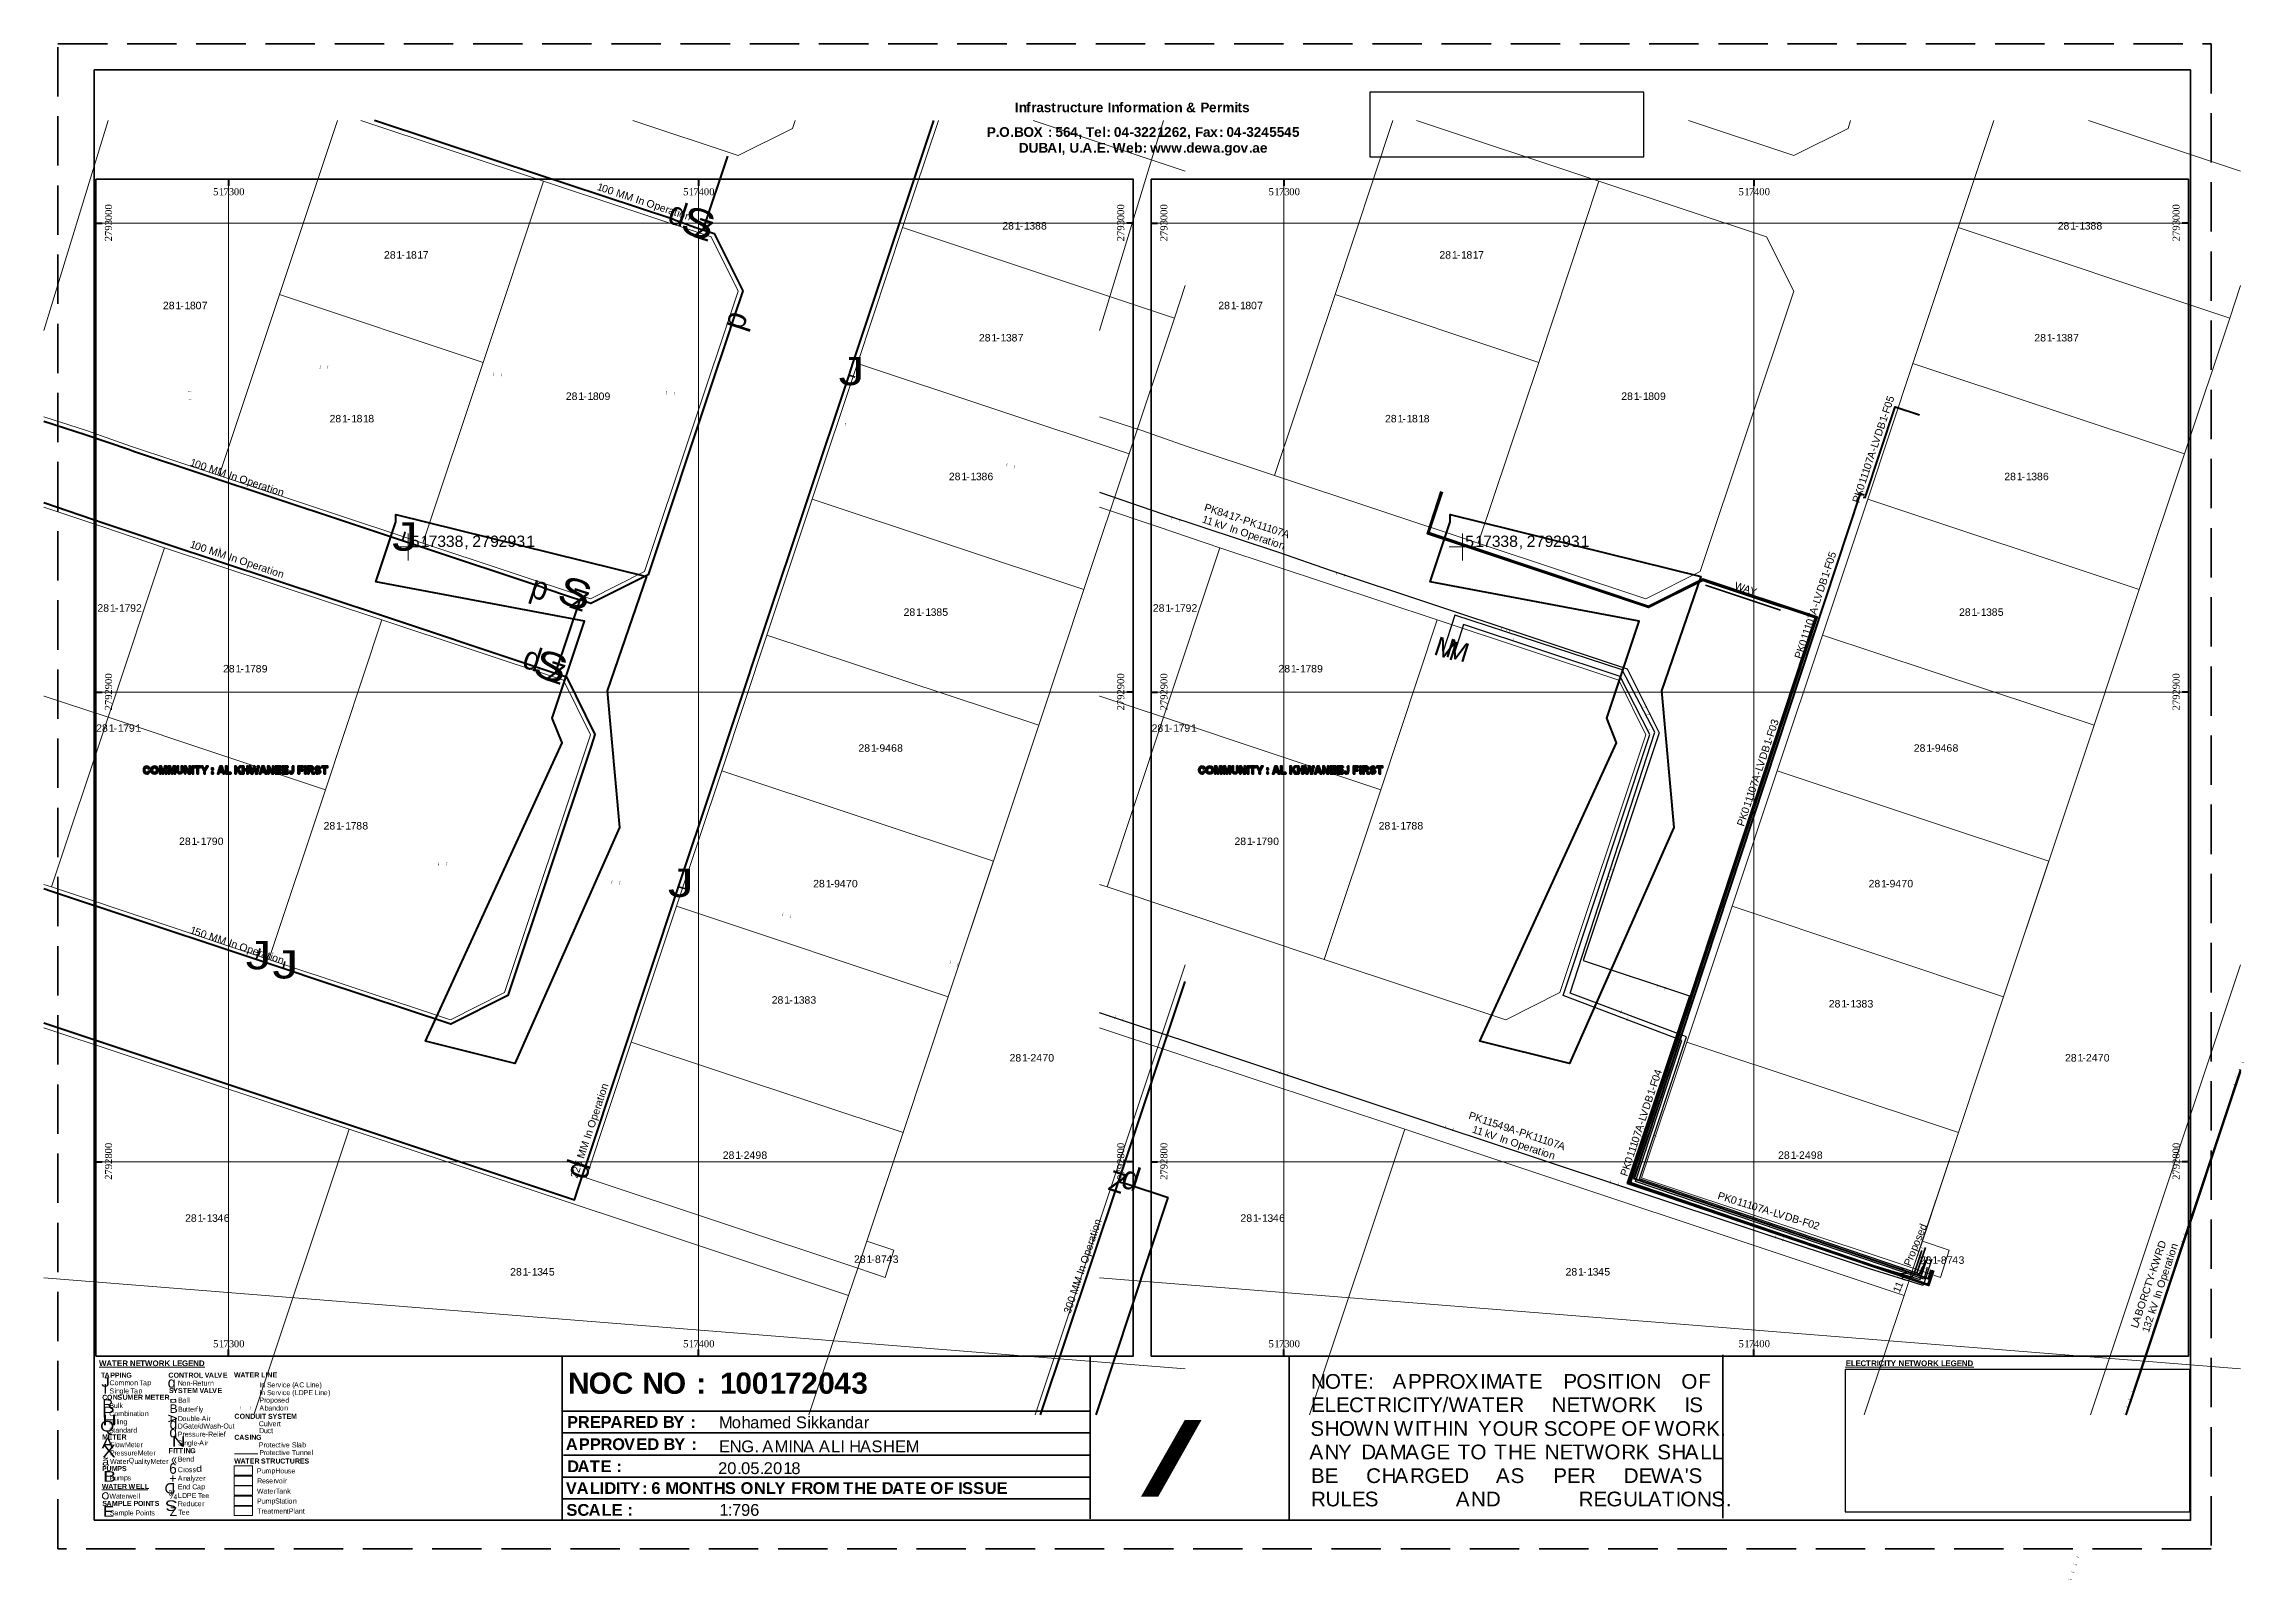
# Model space of a CAD drawing. Header units: inches. Extents: x 0.2 to 23.4, y 0 to 16.2.
import ezdxf

# ---------------------------------------------------------------- set-up
doc = ezdxf.new("R2010")
doc.units = ezdxf.units.IN
doc.header["$MEASUREMENT"] = 0
doc.linetypes.add('PDF_LineTypee62239feb0b44e7890836511bf375cb7', pattern=[0.729167, 0.520833, -0.208333])
for name, color, linetype in [('PDF_Geometry', 7, 'Continuous'), ('PDF_Images', 7, 'Continuous'), ('PDF_Text', 7, 'Continuous')]:
    doc.layers.add(name, color=color, linetype=linetype)
doc.styles.add('PDF Arial', font='arial.ttf')
doc.styles.add('PDF Arial Bold', font='arialbd.ttf')
doc.styles.add('PDF Times New Roman', font='times.ttf')
picture_1 = doc.add_image_def('image1.png', size_in_pixel=(1449, 341))
picture_2 = doc.add_image_def('image2.png', size_in_pixel=(625, 258))

msp = doc.modelspace()

# ---------------------------------------------------------------- texts
at = {"layer": 'PDF_Text', "attachment_point": 7}
for s, insert, char_height, style in [('\\W0.999554;I', (10.433, 15.478), 0.1026, 'PDF Arial Bold'), ('\\W0.998941;n', (10.474, 15.478), 0.1026, 'PDF Arial Bold'), ('\\W1.001571;f', (10.552, 15.478), 0.1026, 'PDF Arial Bold'), ('\\W1.000649;r', (10.606, 15.478), 0.1026, 'PDF Arial Bold'), ('\\W1.001593;a', (10.659, 15.477), 0.1026, 'PDF Arial Bold'), ('\\W1.002476;s', (10.737, 15.477), 0.1026, 'PDF Arial Bold'), ('\\W1.000029;t', (10.816, 15.477), 0.1026, 'PDF Arial Bold'), ('\\W1.000649;r', (10.873, 15.478), 0.1026, 'PDF Arial Bold'), ('\\W0.999903;u', (10.927, 15.477), 0.1026, 'PDF Arial Bold'), ('\\W1.000721;c', (11.013, 15.477), 0.1026, 'PDF Arial Bold'), ('\\W1.000029;t', (11.089, 15.477), 0.1026, 'PDF Arial Bold'), ('\\W0.999903;u', (11.144, 15.477), 0.1026, 'PDF Arial Bold'), ('\\W1.000649;r', (11.233, 15.478), 0.1026, 'PDF Arial Bold'), ('\\W0.999117;e', (11.285, 15.477), 0.1026, 'PDF Arial Bold'), ('\\W0.999554;I', (11.41, 15.478), 0.1026, 'PDF Arial Bold'), ('\\W0.998941;n', (11.45, 15.478), 0.1026, 'PDF Arial Bold'), ('\\W1.001571;f', (11.529, 15.478), 0.1026, 'PDF Arial Bold'), ('\\W1.000820;o', (11.579, 15.477), 0.1026, 'PDF Arial Bold'), ('\\W1.000649;r', (11.673, 15.478), 0.1026, 'PDF Arial Bold'), ('\\W0.999516;m', (11.729, 15.478), 0.1026, 'PDF Arial Bold'), ('\\W1.001593;a', (11.852, 15.477), 0.1026, 'PDF Arial Bold'), ('\\W1.000029;t', (11.929, 15.477), 0.1026, 'PDF Arial Bold'), ('\\W0.998323;i', (11.987, 15.478), 0.1026, 'PDF Arial Bold'), ('\\W1.000820;o', (12.023, 15.477), 0.1026, 'PDF Arial Bold'), ('\\W0.998941;n', (12.114, 15.478), 0.1026, 'PDF Arial Bold'), ('\\W1.001045;&', (12.237, 15.475), 0.1026, 'PDF Arial Bold'), ('\\W1.001346;P', (12.387, 15.478), 0.1026, 'PDF Arial Bold'), ('\\W0.999117;e', (12.478, 15.477), 0.1026, 'PDF Arial Bold'), ('\\W1.000649;r', (12.563, 15.478), 0.1026, 'PDF Arial Bold'), ('\\W0.999516;m', (12.619, 15.478), 0.1026, 'PDF Arial Bold'), ('\\W0.998323;i', (12.747, 15.478), 0.1026, 'PDF Arial Bold'), ('\\W1.000029;t', (12.779, 15.477), 0.1026, 'PDF Arial Bold'), ('\\W1.002476;s', (12.827, 15.477), 0.1026, 'PDF Arial Bold'), ('\\W1.001346;P', (10.137, 15.218), 0.1026, 'PDF Arial Bold'), ('\\W1.001018;O', (10.267, 15.217), 0.1026, 'PDF Arial Bold'), ('\\W1.000781;B', (10.424, 15.218), 0.1026, 'PDF Arial Bold'), ('\\W1.001018;O', (10.523, 15.217), 0.1026, 'PDF Arial Bold'), ('\\W1.000797;X', (10.63, 15.218), 0.1026, 'PDF Arial Bold'), ('\\W1.000861;5', (10.86, 15.217), 0.1026, 'PDF Arial Bold'), ('\\W1.001205;6', (10.94, 15.217), 0.1026, 'PDF Arial Bold'), ('\\W1.001341;4', (11.016, 15.218), 0.1026, 'PDF Arial Bold'), ('\\W0.999597;T', (11.18, 15.218), 0.1026, 'PDF Arial Bold'), ('\\W0.998323;l', (11.354, 15.218), 0.1026, 'PDF Arial Bold'), ('\\W1.002139;0', (11.476, 15.217), 0.1026, 'PDF Arial Bold'), ('\\W1.001341;4', (11.556, 15.218), 0.1026, 'PDF Arial Bold'), ('\\W1.000592;3', (11.686, 15.217), 0.1026, 'PDF Arial Bold'), ('\\W1.001336;2', (11.764, 15.218), 0.1026, 'PDF Arial Bold'), ('\\W1.001336;2', (11.844, 15.218), 0.1026, 'PDF Arial Bold'), ('\\W1.000662;1', (11.932, 15.218), 0.1026, 'PDF Arial Bold'), ('\\W1.001336;2', (12.004, 15.218), 0.1026, 'PDF Arial Bold'), ('\\W1.001205;6', (12.086, 15.217), 0.1026, 'PDF Arial Bold'), ('\\W1.001336;2', (12.164, 15.218), 0.1026, 'PDF Arial Bold'), ('\\W0.999328;F', (12.331, 15.218), 0.1026, 'PDF Arial Bold'), ('\\W1.002139;0', (12.663, 15.217), 0.1026, 'PDF Arial Bold'), ('\\W1.001341;4', (12.739, 15.218), 0.1026, 'PDF Arial Bold'), ('\\W1.000592;3', (12.872, 15.217), 0.1026, 'PDF Arial Bold'), ('\\W1.001336;2', (12.95, 15.218), 0.1026, 'PDF Arial Bold'), ('\\W1.001341;4', (13.029, 15.218), 0.1026, 'PDF Arial Bold'), ('\\W1.000861;5', (13.113, 15.217), 0.1026, 'PDF Arial Bold'), ('\\W1.000861;5', (13.193, 15.217), 0.1026, 'PDF Arial Bold'), ('\\W1.001341;4', (13.269, 15.218), 0.1026, 'PDF Arial Bold'), ('\\W1.000861;5', (13.353, 15.217), 0.1026, 'PDF Arial Bold'), ('\\W0.998323;.', (10.231, 15.218), 0.1026, 'PDF Arial Bold'), ('\\W0.998323;.', (10.384, 15.218), 0.1026, 'PDF Arial Bold'), ('\\W1.002794;D', (10.474, 15.052), 0.1026, 'PDF Arial Bold'), ('\\W1.000512;U', (10.577, 15.05), 0.1026, 'PDF Arial Bold'), ('\\W1.000781;B', (10.681, 15.052), 0.1026, 'PDF Arial Bold'), ('\\W1.001408;A', (10.774, 15.052), 0.1026, 'PDF Arial Bold'), ('\\W0.998323;:', (10.781, 15.218), 0.1026, 'PDF Arial Bold'), ('\\W0.999554;I', (10.887, 15.052), 0.1026, 'PDF Arial Bold'), ('\\W0.996957;,', (10.925, 15.028), 0.1026, 'PDF Arial Bold'), ('\\W1.000512;U', (11.007, 15.05), 0.1026, 'PDF Arial Bold'), ('\\W0.996957;,', (11.102, 15.195), 0.1026, 'PDF Arial Bold'), ('\\W0.998323;.', (11.114, 15.052), 0.1026, 'PDF Arial Bold'), ('\\W1.001408;A', (11.144, 15.052), 0.1026, 'PDF Arial Bold'), ('\\W0.998323;.', (11.257, 15.052), 0.1026, 'PDF Arial Bold'), ('\\W0.999117;e', (11.268, 15.217), 0.1026, 'PDF Arial Bold'), ('\\W1.002072;E', (11.297, 15.052), 0.1026, 'PDF Arial Bold'), ('\\W0.998323;.', (11.394, 15.052), 0.1026, 'PDF Arial Bold'), ('\\W0.998323;:', (11.398, 15.218), 0.1026, 'PDF Arial Bold'), ('\\W1.000316;W', (11.464, 15.052), 0.1026, 'PDF Arial Bold'), ('\\W0.999117;e', (11.605, 15.05), 0.1026, 'PDF Arial Bold'), ('\\W0.998766;-', (11.642, 15.218), 0.1026, 'PDF Arial Bold'), ('\\W1.000519;b', (11.69, 15.05), 0.1026, 'PDF Arial Bold'), ('\\W0.998323;:', (11.781, 15.052), 0.1026, 'PDF Arial Bold'), ('\\W1.000750;w', (11.858, 15.052), 0.1026, 'PDF Arial Bold'), ('\\W1.000750;w', (11.968, 15.052), 0.1026, 'PDF Arial Bold'), ('\\W1.000750;w', (12.081, 15.052), 0.1026, 'PDF Arial Bold'), ('\\W0.998323;.', (12.204, 15.052), 0.1026, 'PDF Arial Bold'), ('\\W1.000519;d', (12.239, 15.05), 0.1026, 'PDF Arial Bold'), ('\\W0.996957;,', (12.248, 15.195), 0.1026, 'PDF Arial Bold'), ('\\W0.999117;e', (12.325, 15.05), 0.1026, 'PDF Arial Bold'), ('\\W1.000750;w', (12.401, 15.052), 0.1026, 'PDF Arial Bold'), ('\\W1.001593;a', (12.415, 15.217), 0.1026, 'PDF Arial Bold'), ('\\W1.001057;x', (12.491, 15.218), 0.1026, 'PDF Arial Bold'), ('\\W1.001593;a', (12.519, 15.05), 0.1026, 'PDF Arial Bold'), ('\\W0.998323;:', (12.584, 15.218), 0.1026, 'PDF Arial Bold'), ('\\W0.998323;.', (12.604, 15.052), 0.1026, 'PDF Arial Bold'), ('\\W0.999554;g', (12.639, 15.021), 0.1026, 'PDF Arial Bold'), ('\\W1.000820;o', (12.726, 15.05), 0.1026, 'PDF Arial Bold'), ('\\W0.999186;v', (12.811, 15.052), 0.1026, 'PDF Arial Bold'), ('\\W0.998766;-', (12.828, 15.218), 0.1026, 'PDF Arial Bold'), ('\\W0.998323;.', (12.9, 15.052), 0.1026, 'PDF Arial Bold'), ('\\W1.001593;a', (12.935, 15.05), 0.1026, 'PDF Arial Bold'), ('\\W0.999117;e', (13.015, 15.05), 0.1026, 'PDF Arial Bold'), ('\\W0.999518;5', (1.982, 14.602), 0.0745, 'PDF Times New Roman'), ('\\W0.999009;1', (2.043, 14.603), 0.0745, 'PDF Times New Roman'), ('\\W1.002049;7', (2.091, 14.602), 0.0745, 'PDF Times New Roman'), ('\\W1.000577;3', (2.148, 14.602), 0.0745, 'PDF Times New Roman'), ('\\W0.999474;0', (2.201, 14.602), 0.0745, 'PDF Times New Roman'), ('\\W0.999474;0', (2.257, 14.602), 0.0745, 'PDF Times New Roman'), ('\\W0.999518;5', (6.936, 14.602), 0.0745, 'PDF Times New Roman'), ('\\W0.999009;1', (6.996, 14.603), 0.0745, 'PDF Times New Roman'), ('\\W1.002049;7', (7.044, 14.602), 0.0745, 'PDF Times New Roman'), ('\\W0.999035;4', (7.099, 14.603), 0.0745, 'PDF Times New Roman'), ('\\W0.999474;0', (7.154, 14.602), 0.0745, 'PDF Times New Roman'), ('\\W0.999474;0', (7.211, 14.602), 0.0745, 'PDF Times New Roman'), ('\\W0.999518;5', (13.106, 14.602), 0.0745, 'PDF Times New Roman'), ('\\W0.999009;1', (13.167, 14.603), 0.0745, 'PDF Times New Roman'), ('\\W1.002049;7', (13.215, 14.602), 0.0745, 'PDF Times New Roman'), ('\\W1.000577;3', (13.272, 14.602), 0.0745, 'PDF Times New Roman'), ('\\W0.999474;0', (13.324, 14.602), 0.0745, 'PDF Times New Roman'), ('\\W0.999474;0', (13.381, 14.602), 0.0745, 'PDF Times New Roman'), ('\\W0.999518;5', (18.059, 14.602), 0.0745, 'PDF Times New Roman'), ('\\W0.999009;1', (18.12, 14.603), 0.0745, 'PDF Times New Roman'), ('\\W1.002049;7', (18.168, 14.602), 0.0745, 'PDF Times New Roman'), ('\\W0.999035;4', (18.222, 14.603), 0.0745, 'PDF Times New Roman'), ('\\W0.999474;0', (18.278, 14.602), 0.0745, 'PDF Times New Roman'), ('\\W0.999474;0', (18.335, 14.602), 0.0745, 'PDF Times New Roman'), ('\\W1.001005;2', (10.3, 14.241), 0.07874, 'PDF Arial'), ('\\W1.001422;8', (10.361, 14.24), 0.07874, 'PDF Arial'), ('\\W1.000949;1', (10.432, 14.241), 0.07874, 'PDF Arial'), ('\\W1.000575;-', (10.484, 14.241), 0.07874, 'PDF Arial'), ('\\W1.000949;1', (10.529, 14.241), 0.07874, 'PDF Arial'), ('\\W1.001289;3', (10.585, 14.24), 0.07874, 'PDF Arial'), ('\\W1.001422;8', (10.645, 14.24), 0.07874, 'PDF Arial'), ('\\W1.001422;8', (10.708, 14.24), 0.07874, 'PDF Arial'), ('\\W1.001005;2', (21.424, 14.241), 0.07874, 'PDF Arial'), ('\\W1.001422;8', (21.485, 14.24), 0.07874, 'PDF Arial'), ('\\W1.000949;1', (21.556, 14.241), 0.07874, 'PDF Arial'), ('\\W1.000575;-', (21.608, 14.241), 0.07874, 'PDF Arial'), ('\\W1.000949;1', (21.653, 14.241), 0.07874, 'PDF Arial'), ('\\W1.001289;3', (21.709, 14.24), 0.07874, 'PDF Arial'), ('\\W1.001422;8', (21.769, 14.24), 0.07874, 'PDF Arial'), ('\\W1.001422;8', (21.832, 14.24), 0.07874, 'PDF Arial'), ('\\W1.001005;2', (3.783, 13.935), 0.07874, 'PDF Arial'), ('\\W1.001422;8', (3.845, 13.933), 0.07874, 'PDF Arial'), ('\\W1.000949;1', (3.915, 13.935), 0.07874, 'PDF Arial'), ('\\W1.000575;-', (3.967, 13.935), 0.07874, 'PDF Arial'), ('\\W1.000949;1', (4.012, 13.935), 0.07874, 'PDF Arial'), ('\\W1.001422;8', (4.068, 13.933), 0.07874, 'PDF Arial'), ('\\W1.000949;1', (4.135, 13.935), 0.07874, 'PDF Arial'), ('\\W1.002074;7', (4.192, 13.935), 0.07874, 'PDF Arial'), ('\\W1.001005;2', (14.907, 13.935), 0.07874, 'PDF Arial'), ('\\W1.001422;8', (14.968, 13.933), 0.07874, 'PDF Arial'), ('\\W1.000949;1', (15.039, 13.935), 0.07874, 'PDF Arial'), ('\\W1.000575;-', (15.091, 13.935), 0.07874, 'PDF Arial'), ('\\W1.000949;1', (15.136, 13.935), 0.07874, 'PDF Arial'), ('\\W1.001422;8', (15.192, 13.933), 0.07874, 'PDF Arial'), ('\\W1.000949;1', (15.259, 13.935), 0.07874, 'PDF Arial'), ('\\W1.002074;7', (15.316, 13.935), 0.07874, 'PDF Arial'), ('\\W1.001005;2', (1.453, 13.401), 0.07874, 'PDF Arial'), ('\\W1.001422;8', (1.515, 13.4), 0.07874, 'PDF Arial'), ('\\W1.000949;1', (1.585, 13.401), 0.07874, 'PDF Arial'), ('\\W1.000949;1', (1.682, 13.401), 0.07874, 'PDF Arial'), ('\\W1.001422;8', (1.738, 13.4), 0.07874, 'PDF Arial'), ('\\W1.001712;0', (1.798, 13.4), 0.07874, 'PDF Arial'), ('\\W1.002074;7', (1.862, 13.401), 0.07874, 'PDF Arial'), ('\\W1.001005;2', (12.577, 13.401), 0.07874, 'PDF Arial'), ('\\W1.001422;8', (12.638, 13.4), 0.07874, 'PDF Arial'), ('\\W1.000949;1', (12.709, 13.401), 0.07874, 'PDF Arial'), ('\\W1.000949;1', (12.806, 13.401), 0.07874, 'PDF Arial'), ('\\W1.001422;8', (12.862, 13.4), 0.07874, 'PDF Arial'), ('\\W1.001712;0', (12.922, 13.4), 0.07874, 'PDF Arial'), ('\\W1.002074;7', (12.986, 13.401), 0.07874, 'PDF Arial'), ('\\W1.000575;-', (1.637, 13.401), 0.07874, 'PDF Arial'), ('\\W1.000575;-', (12.761, 13.401), 0.07874, 'PDF Arial'), ('\\W1.001005;2', (10.054, 13.061), 0.07874, 'PDF Arial'), ('\\W1.001422;8', (10.115, 13.06), 0.07874, 'PDF Arial'), ('\\W1.000949;1', (10.186, 13.061), 0.07874, 'PDF Arial'), ('\\W1.000575;-', (10.237, 13.061), 0.07874, 'PDF Arial'), ('\\W1.000949;1', (10.282, 13.061), 0.07874, 'PDF Arial'), ('\\W1.001289;3', (10.338, 13.06), 0.07874, 'PDF Arial'), ('\\W1.001422;8', (10.398, 13.06), 0.07874, 'PDF Arial'), ('\\W1.002074;7', (10.462, 13.061), 0.07874, 'PDF Arial'), ('\\W1.001005;2', (21.177, 13.061), 0.07874, 'PDF Arial'), ('\\W1.001422;8', (21.239, 13.06), 0.07874, 'PDF Arial'), ('\\W1.000949;1', (21.309, 13.061), 0.07874, 'PDF Arial'), ('\\W1.000575;-', (21.361, 13.061), 0.07874, 'PDF Arial'), ('\\W1.000949;1', (21.406, 13.061), 0.07874, 'PDF Arial'), ('\\W1.001289;3', (21.462, 13.06), 0.07874, 'PDF Arial'), ('\\W1.001422;8', (21.522, 13.06), 0.07874, 'PDF Arial'), ('\\W1.002074;7', (21.586, 13.061), 0.07874, 'PDF Arial'), ('\\W1.001005;2', (5.7, 12.445), 0.07874, 'PDF Arial'), ('\\W1.001422;8', (5.761, 12.443), 0.07874, 'PDF Arial'), ('\\W1.000949;1', (5.832, 12.445), 0.07874, 'PDF Arial'), ('\\W1.000949;1', (5.929, 12.445), 0.07874, 'PDF Arial'), ('\\W1.001422;8', (5.985, 12.443), 0.07874, 'PDF Arial'), ('\\W1.001712;0', (6.045, 12.443), 0.07874, 'PDF Arial'), ('\\W1.000870;9', (6.108, 12.443), 0.07874, 'PDF Arial'), ('\\W1.001005;2', (16.824, 12.445), 0.07874, 'PDF Arial'), ('\\W1.001422;8', (16.885, 12.443), 0.07874, 'PDF Arial'), ('\\W1.000949;1', (16.956, 12.445), 0.07874, 'PDF Arial'), ('\\W1.000949;1', (17.053, 12.445), 0.07874, 'PDF Arial'), ('\\W1.001422;8', (17.108, 12.443), 0.07874, 'PDF Arial'), ('\\W1.001712;0', (17.168, 12.443), 0.07874, 'PDF Arial'), ('\\W1.000870;9', (17.232, 12.443), 0.07874, 'PDF Arial'), ('\\W1.000575;-', (5.884, 12.445), 0.07874, 'PDF Arial'), ('\\W1.000575;-', (17.007, 12.445), 0.07874, 'PDF Arial'), ('\\W1.001005;2', (3.21, 12.208), 0.07874, 'PDF Arial'), ('\\W1.001422;8', (3.271, 12.207), 0.07874, 'PDF Arial'), ('\\W1.000949;1', (3.342, 12.208), 0.07874, 'PDF Arial'), ('\\W1.000575;-', (3.394, 12.208), 0.07874, 'PDF Arial'), ('\\W1.000949;1', (3.439, 12.208), 0.07874, 'PDF Arial'), ('\\W1.001422;8', (3.495, 12.207), 0.07874, 'PDF Arial'), ('\\W1.000949;1', (3.562, 12.208), 0.07874, 'PDF Arial'), ('\\W1.001422;8', (3.618, 12.207), 0.07874, 'PDF Arial'), ('\\W1.001005;2', (14.334, 12.208), 0.07874, 'PDF Arial'), ('\\W1.001422;8', (14.395, 12.207), 0.07874, 'PDF Arial'), ('\\W1.000949;1', (14.466, 12.208), 0.07874, 'PDF Arial'), ('\\W1.000575;-', (14.517, 12.208), 0.07874, 'PDF Arial'), ('\\W1.000949;1', (14.562, 12.208), 0.07874, 'PDF Arial'), ('\\W1.001422;8', (14.618, 12.207), 0.07874, 'PDF Arial'), ('\\W1.000949;1', (14.686, 12.208), 0.07874, 'PDF Arial'), ('\\W1.001422;8', (14.742, 12.207), 0.07874, 'PDF Arial'), ('\\W1.001005;2', (9.737, 11.598), 0.07874, 'PDF Arial'), ('\\W1.001422;8', (9.798, 11.597), 0.07874, 'PDF Arial'), ('\\W1.000949;1', (9.869, 11.598), 0.07874, 'PDF Arial'), ('\\W1.000575;-', (9.92, 11.598), 0.07874, 'PDF Arial'), ('\\W1.000949;1', (9.966, 11.598), 0.07874, 'PDF Arial'), ('\\W1.001289;3', (10.022, 11.597), 0.07874, 'PDF Arial'), ('\\W1.001422;8', (10.081, 11.597), 0.07874, 'PDF Arial'), ('\\W0.998941;6', (10.144, 11.597), 0.07874, 'PDF Arial'), ('\\W1.001005;2', (20.861, 11.598), 0.07874, 'PDF Arial'), ('\\W1.001422;8', (20.922, 11.597), 0.07874, 'PDF Arial'), ('\\W1.000949;1', (20.993, 11.598), 0.07874, 'PDF Arial'), ('\\W1.000575;-', (21.044, 11.598), 0.07874, 'PDF Arial'), ('\\W1.000949;1', (21.089, 11.598), 0.07874, 'PDF Arial'), ('\\W1.001289;3', (21.145, 11.597), 0.07874, 'PDF Arial'), ('\\W1.001422;8', (21.205, 11.597), 0.07874, 'PDF Arial'), ('\\W0.998941;6', (21.268, 11.597), 0.07874, 'PDF Arial'), ('\\W1.001554;5', (4.065, 10.893), 0.11931, 'PDF Arial'), ('\\W1.000949;1', (4.17, 10.895), 0.11931, 'PDF Arial'), ('\\W1.002074;7', (4.253, 10.895), 0.11931, 'PDF Arial'), ('\\W1.001289;3', (4.345, 10.893), 0.11931, 'PDF Arial'), ('\\W1.001289;3', (4.435, 10.893), 0.11931, 'PDF Arial'), ('\\W1.001422;8', (4.528, 10.893), 0.11931, 'PDF Arial'), ('\\W1.000148;,', (4.629, 10.871), 0.11931, 'PDF Arial'), ('\\W1.001005;2', (4.713, 10.895), 0.11931, 'PDF Arial'), ('\\W1.002074;7', (4.809, 10.895), 0.11931, 'PDF Arial'), ('\\W1.000870;9', (4.902, 10.893), 0.11931, 'PDF Arial'), ('\\W1.001005;2', (4.99, 10.895), 0.11931, 'PDF Arial'), ('\\W1.000870;9', (5.085, 10.893), 0.11931, 'PDF Arial'), ('\\W1.001289;3', (5.179, 10.893), 0.11931, 'PDF Arial'), ('\\W1.000949;1', (5.283, 10.895), 0.11931, 'PDF Arial'), ('\\W1.001554;5', (15.179, 10.893), 0.11931, 'PDF Arial'), ('\\W1.000949;1', (15.284, 10.895), 0.11931, 'PDF Arial'), ('\\W1.002074;7', (15.367, 10.895), 0.11931, 'PDF Arial'), ('\\W1.001289;3', (15.459, 10.893), 0.11931, 'PDF Arial'), ('\\W1.001289;3', (15.549, 10.893), 0.11931, 'PDF Arial'), ('\\W1.001422;8', (15.642, 10.893), 0.11931, 'PDF Arial'), ('\\W1.000148;,', (15.743, 10.871), 0.11931, 'PDF Arial'), ('\\W1.001005;2', (15.827, 10.895), 0.11931, 'PDF Arial'), ('\\W1.002074;7', (15.923, 10.895), 0.11931, 'PDF Arial'), ('\\W1.000870;9', (16.016, 10.893), 0.11931, 'PDF Arial'), ('\\W1.001005;2', (16.104, 10.895), 0.11931, 'PDF Arial'), ('\\W1.000870;9', (16.199, 10.893), 0.11931, 'PDF Arial'), ('\\W1.001289;3', (16.292, 10.893), 0.11931, 'PDF Arial'), ('\\W1.000949;1', (16.397, 10.895), 0.11931, 'PDF Arial'), ('\\W1.001005;2', (0.763, 10.212), 0.07874, 'PDF Arial'), ('\\W1.001422;8', (0.824, 10.21), 0.07874, 'PDF Arial'), ('\\W1.000949;1', (0.895, 10.212), 0.07874, 'PDF Arial'), ('\\W1.000575;-', (0.947, 10.212), 0.07874, 'PDF Arial'), ('\\W1.000949;1', (0.992, 10.212), 0.07874, 'PDF Arial'), ('\\W1.002074;7', (1.049, 10.212), 0.07874, 'PDF Arial'), ('\\W1.000870;9', (1.108, 10.21), 0.07874, 'PDF Arial'), ('\\W1.001005;2', (1.17, 10.212), 0.07874, 'PDF Arial'), ('\\W1.001005;2', (9.26, 10.168), 0.07874, 'PDF Arial'), ('\\W1.001422;8', (9.321, 10.167), 0.07874, 'PDF Arial'), ('\\W1.000949;1', (9.392, 10.168), 0.07874, 'PDF Arial'), ('\\W1.000575;-', (9.444, 10.168), 0.07874, 'PDF Arial'), ('\\W1.000949;1', (9.489, 10.168), 0.07874, 'PDF Arial'), ('\\W1.001289;3', (9.545, 10.167), 0.07874, 'PDF Arial'), ('\\W1.001422;8', (9.605, 10.167), 0.07874, 'PDF Arial'), ('\\W1.001554;5', (9.668, 10.167), 0.07874, 'PDF Arial'), ('\\W1.001005;2', (11.887, 10.212), 0.07874, 'PDF Arial'), ('\\W1.001422;8', (11.948, 10.21), 0.07874, 'PDF Arial'), ('\\W1.000949;1', (12.019, 10.212), 0.07874, 'PDF Arial'), ('\\W1.000575;-', (12.071, 10.212), 0.07874, 'PDF Arial'), ('\\W1.000949;1', (12.116, 10.212), 0.07874, 'PDF Arial'), ('\\W1.002074;7', (12.172, 10.212), 0.07874, 'PDF Arial'), ('\\W1.000870;9', (12.232, 10.21), 0.07874, 'PDF Arial'), ('\\W1.001005;2', (12.294, 10.212), 0.07874, 'PDF Arial'), ('\\W1.001005;2', (20.384, 10.168), 0.07874, 'PDF Arial'), ('\\W1.001422;8', (20.445, 10.167), 0.07874, 'PDF Arial'), ('\\W1.000949;1', (20.516, 10.168), 0.07874, 'PDF Arial'), ('\\W1.000575;-', (20.568, 10.168), 0.07874, 'PDF Arial'), ('\\W1.000949;1', (20.613, 10.168), 0.07874, 'PDF Arial'), ('\\W1.001289;3', (20.669, 10.167), 0.07874, 'PDF Arial'), ('\\W1.001422;8', (20.728, 10.167), 0.07874, 'PDF Arial'), ('\\W1.001554;5', (20.792, 10.167), 0.07874, 'PDF Arial'), ('\\W1.001005;2', (2.087, 9.572), 0.07874, 'PDF Arial'), ('\\W1.001422;8', (2.148, 9.57), 0.07874, 'PDF Arial'), ('\\W1.000949;1', (2.219, 9.572), 0.07874, 'PDF Arial'), ('\\W1.000575;-', (2.27, 9.572), 0.07874, 'PDF Arial'), ('\\W1.000949;1', (2.315, 9.572), 0.07874, 'PDF Arial'), ('\\W1.002074;7', (2.372, 9.572), 0.07874, 'PDF Arial'), ('\\W1.001422;8', (2.431, 9.57), 0.07874, 'PDF Arial'), ('\\W1.000870;9', (2.495, 9.57), 0.07874, 'PDF Arial'), ('\\W1.001005;2', (13.21, 9.572), 0.07874, 'PDF Arial'), ('\\W1.001422;8', (13.272, 9.57), 0.07874, 'PDF Arial'), ('\\W1.000949;1', (13.342, 9.572), 0.07874, 'PDF Arial'), ('\\W1.000575;-', (13.394, 9.572), 0.07874, 'PDF Arial'), ('\\W1.000949;1', (13.439, 9.572), 0.07874, 'PDF Arial'), ('\\W1.002074;7', (13.496, 9.572), 0.07874, 'PDF Arial'), ('\\W1.001422;8', (13.555, 9.57), 0.07874, 'PDF Arial'), ('\\W1.000870;9', (13.618, 9.57), 0.07874, 'PDF Arial'), ('\\W1.001005;2', (0.75, 8.945), 0.07874, 'PDF Arial'), ('\\W1.001422;8', (0.811, 8.944), 0.07874, 'PDF Arial'), ('\\W1.000949;1', (0.882, 8.945), 0.07874, 'PDF Arial'), ('\\W1.000575;-', (0.934, 8.945), 0.07874, 'PDF Arial'), ('\\W1.000949;1', (0.979, 8.945), 0.07874, 'PDF Arial'), ('\\W1.002074;7', (1.035, 8.945), 0.07874, 'PDF Arial'), ('\\W1.000870;9', (1.095, 8.944), 0.07874, 'PDF Arial'), ('\\W1.000949;1', (1.165, 8.945), 0.07874, 'PDF Arial'), ('\\W1.001005;2', (8.784, 8.735), 0.07874, 'PDF Arial'), ('\\W1.001422;8', (8.845, 8.734), 0.07874, 'PDF Arial'), ('\\W1.000949;1', (8.916, 8.735), 0.07874, 'PDF Arial'), ('\\W1.000870;9', (9.005, 8.734), 0.07874, 'PDF Arial'), ('\\W1.000981;4', (9.065, 8.735), 0.07874, 'PDF Arial'), ('\\W0.998941;6', (9.128, 8.734), 0.07874, 'PDF Arial'), ('\\W1.001422;8', (9.191, 8.734), 0.07874, 'PDF Arial'), ('\\W1.001005;2', (11.874, 8.945), 0.07874, 'PDF Arial'), ('\\W1.001422;8', (11.935, 8.944), 0.07874, 'PDF Arial'), ('\\W1.000949;1', (12.006, 8.945), 0.07874, 'PDF Arial'), ('\\W1.000575;-', (12.057, 8.945), 0.07874, 'PDF Arial'), ('\\W1.000949;1', (12.102, 8.945), 0.07874, 'PDF Arial'), ('\\W1.002074;7', (12.159, 8.945), 0.07874, 'PDF Arial'), ('\\W1.000870;9', (12.218, 8.944), 0.07874, 'PDF Arial'), ('\\W1.000949;1', (12.289, 8.945), 0.07874, 'PDF Arial'), ('\\W1.001005;2', (19.907, 8.735), 0.07874, 'PDF Arial'), ('\\W1.001422;8', (19.968, 8.734), 0.07874, 'PDF Arial'), ('\\W1.000949;1', (20.039, 8.735), 0.07874, 'PDF Arial'), ('\\W1.000870;9', (20.129, 8.734), 0.07874, 'PDF Arial'), ('\\W1.000981;4', (20.189, 8.735), 0.07874, 'PDF Arial'), ('\\W0.998941;6', (20.251, 8.734), 0.07874, 'PDF Arial'), ('\\W1.001422;8', (20.315, 8.734), 0.07874, 'PDF Arial'), ('\\W1.000575;-', (8.967, 8.735), 0.07874, 'PDF Arial'), ('\\W1.000575;-', (20.091, 8.735), 0.07874, 'PDF Arial'), ('\\W1.001005;2', (3.147, 7.915), 0.07874, 'PDF Arial'), ('\\W1.001422;8', (3.208, 7.914), 0.07874, 'PDF Arial'), ('\\W1.000949;1', (3.279, 7.915), 0.07874, 'PDF Arial'), ('\\W1.000575;-', (3.33, 7.915), 0.07874, 'PDF Arial'), ('\\W1.000949;1', (3.375, 7.915), 0.07874, 'PDF Arial'), ('\\W1.002074;7', (3.432, 7.915), 0.07874, 'PDF Arial'), ('\\W1.001422;8', (3.491, 7.914), 0.07874, 'PDF Arial'), ('\\W1.001422;8', (3.555, 7.914), 0.07874, 'PDF Arial'), ('\\W1.001005;2', (14.267, 7.915), 0.07874, 'PDF Arial'), ('\\W1.001422;8', (14.328, 7.914), 0.07874, 'PDF Arial'), ('\\W1.000949;1', (14.399, 7.915), 0.07874, 'PDF Arial'), ('\\W1.000575;-', (14.451, 7.915), 0.07874, 'PDF Arial'), ('\\W1.000949;1', (14.496, 7.915), 0.07874, 'PDF Arial'), ('\\W1.002074;7', (14.552, 7.915), 0.07874, 'PDF Arial'), ('\\W1.001422;8', (14.612, 7.914), 0.07874, 'PDF Arial'), ('\\W1.001422;8', (14.675, 7.914), 0.07874, 'PDF Arial'), ('\\W1.001005;2', (1.623, 7.752), 0.07874, 'PDF Arial'), ('\\W1.001422;8', (1.685, 7.75), 0.07874, 'PDF Arial'), ('\\W1.000949;1', (1.755, 7.752), 0.07874, 'PDF Arial'), ('\\W1.000575;-', (1.807, 7.752), 0.07874, 'PDF Arial'), ('\\W1.000949;1', (1.852, 7.752), 0.07874, 'PDF Arial'), ('\\W1.002074;7', (1.909, 7.752), 0.07874, 'PDF Arial'), ('\\W1.000870;9', (1.968, 7.75), 0.07874, 'PDF Arial'), ('\\W1.001712;0', (2.031, 7.75), 0.07874, 'PDF Arial'), ('\\W1.001005;2', (12.747, 7.752), 0.07874, 'PDF Arial'), ('\\W1.001422;8', (12.808, 7.75), 0.07874, 'PDF Arial'), ('\\W1.000949;1', (12.879, 7.752), 0.07874, 'PDF Arial'), ('\\W1.000575;-', (12.931, 7.752), 0.07874, 'PDF Arial'), ('\\W1.000949;1', (12.976, 7.752), 0.07874, 'PDF Arial'), ('\\W1.002074;7', (13.032, 7.752), 0.07874, 'PDF Arial'), ('\\W1.000870;9', (13.092, 7.75), 0.07874, 'PDF Arial'), ('\\W1.001712;0', (13.155, 7.75), 0.07874, 'PDF Arial'), ('\\W1.001005;2', (8.307, 7.305), 0.07874, 'PDF Arial'), ('\\W1.001422;8', (8.368, 7.304), 0.07874, 'PDF Arial'), ('\\W1.000949;1', (8.439, 7.305), 0.07874, 'PDF Arial'), ('\\W1.000575;-', (8.49, 7.305), 0.07874, 'PDF Arial'), ('\\W1.000870;9', (8.528, 7.304), 0.07874, 'PDF Arial'), ('\\W1.000981;4', (8.588, 7.305), 0.07874, 'PDF Arial'), ('\\W1.002074;7', (8.652, 7.305), 0.07874, 'PDF Arial'), ('\\W1.001712;0', (8.715, 7.304), 0.07874, 'PDF Arial'), ('\\W1.001005;2', (19.431, 7.305), 0.07874, 'PDF Arial'), ('\\W1.001422;8', (19.492, 7.304), 0.07874, 'PDF Arial'), ('\\W1.000949;1', (19.563, 7.305), 0.07874, 'PDF Arial'), ('\\W1.000575;-', (19.614, 7.305), 0.07874, 'PDF Arial'), ('\\W1.000870;9', (19.652, 7.304), 0.07874, 'PDF Arial'), ('\\W1.000981;4', (19.712, 7.305), 0.07874, 'PDF Arial'), ('\\W1.002074;7', (19.776, 7.305), 0.07874, 'PDF Arial'), ('\\W1.001712;0', (19.839, 7.304), 0.07874, 'PDF Arial'), ('\\W1.001005;2', (7.87, 6.079), 0.07874, 'PDF Arial'), ('\\W1.001422;8', (7.931, 6.077), 0.07874, 'PDF Arial'), ('\\W1.000949;1', (8.002, 6.079), 0.07874, 'PDF Arial'), ('\\W1.000575;-', (8.054, 6.079), 0.07874, 'PDF Arial'), ('\\W1.000949;1', (8.099, 6.079), 0.07874, 'PDF Arial'), ('\\W1.001289;3', (8.155, 6.077), 0.07874, 'PDF Arial'), ('\\W1.001422;8', (8.215, 6.077), 0.07874, 'PDF Arial'), ('\\W1.001289;3', (8.278, 6.077), 0.07874, 'PDF Arial'), ('\\W1.001005;2', (19.011, 6.039), 0.07874, 'PDF Arial'), ('\\W1.001422;8', (19.072, 6.037), 0.07874, 'PDF Arial'), ('\\W1.000949;1', (19.143, 6.039), 0.07874, 'PDF Arial'), ('\\W1.000575;-', (19.194, 6.039), 0.07874, 'PDF Arial'), ('\\W1.000949;1', (19.239, 6.039), 0.07874, 'PDF Arial'), ('\\W1.001289;3', (19.295, 6.037), 0.07874, 'PDF Arial'), ('\\W1.001422;8', (19.355, 6.037), 0.07874, 'PDF Arial'), ('\\W1.001289;3', (19.419, 6.037), 0.07874, 'PDF Arial'), ('\\W1.001005;2', (10.377, 5.469), 0.07874, 'PDF Arial'), ('\\W1.001422;8', (10.438, 5.467), 0.07874, 'PDF Arial'), ('\\W1.000949;1', (10.509, 5.469), 0.07874, 'PDF Arial'), ('\\W1.000575;-', (10.561, 5.469), 0.07874, 'PDF Arial'), ('\\W1.001005;2', (10.597, 5.469), 0.07874, 'PDF Arial'), ('\\W1.000981;4', (10.658, 5.469), 0.07874, 'PDF Arial'), ('\\W1.002074;7', (10.722, 5.469), 0.07874, 'PDF Arial'), ('\\W1.001712;0', (10.785, 5.467), 0.07874, 'PDF Arial'), ('\\W1.001005;2', (21.501, 5.469), 0.07874, 'PDF Arial'), ('\\W1.001422;8', (21.562, 5.467), 0.07874, 'PDF Arial'), ('\\W1.000949;1', (21.633, 5.469), 0.07874, 'PDF Arial'), ('\\W1.000575;-', (21.684, 5.469), 0.07874, 'PDF Arial'), ('\\W1.001005;2', (21.721, 5.469), 0.07874, 'PDF Arial'), ('\\W1.000981;4', (21.782, 5.469), 0.07874, 'PDF Arial'), ('\\W1.002074;7', (21.846, 5.469), 0.07874, 'PDF Arial'), ('\\W1.001712;0', (21.909, 5.467), 0.07874, 'PDF Arial'), ('\\W1.001005;2', (7.354, 4.442), 0.07874, 'PDF Arial'), ('\\W1.001422;8', (7.415, 4.441), 0.07874, 'PDF Arial'), ('\\W1.000949;1', (7.486, 4.442), 0.07874, 'PDF Arial'), ('\\W1.000575;-', (7.537, 4.442), 0.07874, 'PDF Arial'), ('\\W1.001005;2', (7.574, 4.442), 0.07874, 'PDF Arial'), ('\\W1.000981;4', (7.635, 4.442), 0.07874, 'PDF Arial'), ('\\W1.000870;9', (7.698, 4.441), 0.07874, 'PDF Arial'), ('\\W1.001422;8', (7.761, 4.441), 0.07874, 'PDF Arial'), ('\\W1.001005;2', (18.477, 4.442), 0.07874, 'PDF Arial'), ('\\W1.001422;8', (18.538, 4.441), 0.07874, 'PDF Arial'), ('\\W1.000949;1', (18.609, 4.442), 0.07874, 'PDF Arial'), ('\\W1.000575;-', (18.661, 4.442), 0.07874, 'PDF Arial'), ('\\W1.001005;2', (18.697, 4.442), 0.07874, 'PDF Arial'), ('\\W1.000981;4', (18.759, 4.442), 0.07874, 'PDF Arial'), ('\\W1.000870;9', (18.822, 4.441), 0.07874, 'PDF Arial'), ('\\W1.001422;8', (18.885, 4.441), 0.07874, 'PDF Arial'), ('\\W1.001005;2', (1.687, 3.779), 0.07874, 'PDF Arial'), ('\\W1.001422;8', (1.748, 3.777), 0.07874, 'PDF Arial'), ('\\W1.000949;1', (1.819, 3.779), 0.07874, 'PDF Arial'), ('\\W1.000575;-', (1.87, 3.779), 0.07874, 'PDF Arial'), ('\\W1.000949;1', (1.915, 3.779), 0.07874, 'PDF Arial'), ('\\W1.001289;3', (1.971, 3.777), 0.07874, 'PDF Arial'), ('\\W1.000981;4', (2.028, 3.779), 0.07874, 'PDF Arial'), ('\\W0.998941;6', (2.094, 3.777), 0.07874, 'PDF Arial'), ('\\W1.001005;2', (12.81, 3.779), 0.07874, 'PDF Arial'), ('\\W1.001422;8', (12.872, 3.777), 0.07874, 'PDF Arial'), ('\\W1.000949;1', (12.942, 3.779), 0.07874, 'PDF Arial'), ('\\W1.000575;-', (12.994, 3.779), 0.07874, 'PDF Arial'), ('\\W1.000949;1', (13.039, 3.779), 0.07874, 'PDF Arial'), ('\\W1.001289;3', (13.095, 3.777), 0.07874, 'PDF Arial'), ('\\W1.000981;4', (13.152, 3.779), 0.07874, 'PDF Arial'), ('\\W0.998941;6', (13.218, 3.777), 0.07874, 'PDF Arial'), ('\\W1.001005;2', (5.113, 3.212), 0.07874, 'PDF Arial'), ('\\W1.001422;8', (5.175, 3.211), 0.07874, 'PDF Arial'), ('\\W1.000949;1', (5.245, 3.212), 0.07874, 'PDF Arial'), ('\\W1.000575;-', (5.297, 3.212), 0.07874, 'PDF Arial'), ('\\W1.000949;1', (5.342, 3.212), 0.07874, 'PDF Arial'), ('\\W1.001289;3', (5.398, 3.211), 0.07874, 'PDF Arial'), ('\\W1.000981;4', (5.455, 3.212), 0.07874, 'PDF Arial'), ('\\W1.001554;5', (5.521, 3.211), 0.07874, 'PDF Arial'), ('\\W1.001005;2', (8.737, 3.346), 0.07874, 'PDF Arial'), ('\\W1.001422;8', (8.798, 3.344), 0.07874, 'PDF Arial'), ('\\W1.000949;1', (8.869, 3.346), 0.07874, 'PDF Arial'), ('\\W1.000575;-', (8.92, 3.346), 0.07874, 'PDF Arial'), ('\\W1.001422;8', (8.958, 3.344), 0.07874, 'PDF Arial'), ('\\W1.002074;7', (9.022, 3.346), 0.07874, 'PDF Arial'), ('\\W1.000981;4', (9.078, 3.346), 0.07874, 'PDF Arial'), ('\\W1.001289;3', (9.145, 3.344), 0.07874, 'PDF Arial'), ('\\W1.001005;2', (16.237, 3.212), 0.07874, 'PDF Arial'), ('\\W1.001422;8', (16.298, 3.211), 0.07874, 'PDF Arial'), ('\\W1.000949;1', (16.369, 3.212), 0.07874, 'PDF Arial'), ('\\W1.000575;-', (16.421, 3.212), 0.07874, 'PDF Arial'), ('\\W1.000949;1', (16.466, 3.212), 0.07874, 'PDF Arial'), ('\\W1.001289;3', (16.522, 3.211), 0.07874, 'PDF Arial'), ('\\W1.000981;4', (16.579, 3.212), 0.07874, 'PDF Arial'), ('\\W1.001554;5', (16.645, 3.211), 0.07874, 'PDF Arial'), ('\\W1.001005;2', (19.971, 3.336), 0.07874, 'PDF Arial'), ('\\W1.001422;8', (20.032, 3.334), 0.07874, 'PDF Arial'), ('\\W1.000949;1', (20.103, 3.336), 0.07874, 'PDF Arial'), ('\\W1.000575;-', (20.154, 3.336), 0.07874, 'PDF Arial'), ('\\W1.001422;8', (20.192, 3.334), 0.07874, 'PDF Arial'), ('\\W1.002074;7', (20.256, 3.336), 0.07874, 'PDF Arial'), ('\\W1.000981;4', (20.312, 3.336), 0.07874, 'PDF Arial'), ('\\W1.001289;3', (20.379, 3.334), 0.07874, 'PDF Arial'), ('\\W0.999518;5', (1.982, 2.455), 0.0745, 'PDF Times New Roman'), ('\\W0.999009;1', (2.043, 2.456), 0.0745, 'PDF Times New Roman'), ('\\W1.002049;7', (2.091, 2.455), 0.0745, 'PDF Times New Roman'), ('\\W1.000577;3', (2.148, 2.455), 0.0745, 'PDF Times New Roman'), ('\\W0.999474;0', (2.201, 2.455), 0.0745, 'PDF Times New Roman'), ('\\W0.999474;0', (2.257, 2.455), 0.0745, 'PDF Times New Roman'), ('\\W0.999518;5', (6.936, 2.455), 0.0745, 'PDF Times New Roman'), ('\\W0.999009;1', (6.996, 2.456), 0.0745, 'PDF Times New Roman'), ('\\W1.002049;7', (7.044, 2.455), 0.0745, 'PDF Times New Roman'), ('\\W0.999035;4', (7.099, 2.456), 0.0745, 'PDF Times New Roman'), ('\\W0.999474;0', (7.154, 2.455), 0.0745, 'PDF Times New Roman'), ('\\W0.999474;0', (7.211, 2.455), 0.0745, 'PDF Times New Roman'), ('\\W0.999518;5', (13.106, 2.455), 0.0745, 'PDF Times New Roman'), ('\\W0.999009;1', (13.167, 2.456), 0.0745, 'PDF Times New Roman'), ('\\W1.002049;7', (13.215, 2.455), 0.0745, 'PDF Times New Roman'), ('\\W1.000577;3', (13.272, 2.455), 0.0745, 'PDF Times New Roman'), ('\\W0.999474;0', (13.324, 2.455), 0.0745, 'PDF Times New Roman'), ('\\W0.999474;0', (13.381, 2.455), 0.0745, 'PDF Times New Roman'), ('\\W0.999518;5', (18.059, 2.455), 0.0745, 'PDF Times New Roman'), ('\\W0.999009;1', (18.12, 2.456), 0.0745, 'PDF Times New Roman'), ('\\W1.002049;7', (18.168, 2.455), 0.0745, 'PDF Times New Roman'), ('\\W0.999035;4', (18.222, 2.456), 0.0745, 'PDF Times New Roman'), ('\\W0.999474;0', (18.278, 2.455), 0.0745, 'PDF Times New Roman'), ('\\W0.999474;0', (18.335, 2.455), 0.0745, 'PDF Times New Roman'), ('\\W1.000316;W', (0.78, 2.257), 0.05965, 'PDF Arial Bold'), ('\\W1.001408;A', (0.857, 2.257), 0.05965, 'PDF Arial Bold'), ('\\W0.999597;T', (0.915, 2.257), 0.05965, 'PDF Arial Bold'), ('\\W1.002072;E', (0.969, 2.257), 0.05965, 'PDF Arial Bold'), ('\\W1.001164;R', (1.026, 2.257), 0.05965, 'PDF Arial Bold'), ('\\W1.001661;N', (1.106, 2.257), 0.05965, 'PDF Arial Bold'), ('\\W1.002072;E', (1.166, 2.257), 0.05965, 'PDF Arial Bold'), ('\\W0.999597;T', (1.215, 2.257), 0.05965, 'PDF Arial Bold'), ('\\W1.000316;W', (1.264, 2.257), 0.05965, 'PDF Arial Bold'), ('\\W1.001018;O', (1.344, 2.256), 0.05965, 'PDF Arial Bold'), ('\\W1.001164;R', (1.409, 2.257), 0.05965, 'PDF Arial Bold'), ('\\W0.999749;K', (1.47, 2.257), 0.05965, 'PDF Arial Bold'), ('\\W0.999938;L', (1.553, 2.257), 0.05965, 'PDF Arial Bold'), ('\\W1.002072;E', (1.603, 2.257), 0.05965, 'PDF Arial Bold'), ('\\W1.001283;G', (1.654, 2.256), 0.05965, 'PDF Arial Bold'), ('\\W1.002072;E', (1.719, 2.257), 0.05965, 'PDF Arial Bold'), ('\\W1.001661;N', (1.773, 2.257), 0.05965, 'PDF Arial Bold'), ('\\W1.002794;D', (1.833, 2.257), 0.05965, 'PDF Arial Bold'), ('\\W1.001661;N', (5.723, 1.965), 0.2243, 'PDF Arial Bold'), ('\\W1.001018;O', (5.94, 1.962), 0.2243, 'PDF Arial Bold'), ('\\W1.001239;C', (6.185, 1.962), 0.2243, 'PDF Arial Bold'), ('\\W1.001661;N', (6.507, 1.965), 0.2243, 'PDF Arial Bold'), ('\\W1.001018;O', (6.724, 1.962), 0.2243, 'PDF Arial Bold'), ('\\W0.998323;:', (7.074, 1.965), 0.2243, 'PDF Arial Bold'), ('\\W1.000662;1', (7.325, 1.965), 0.2243, 'PDF Arial Bold'), ('\\W1.002139;0', (7.487, 1.962), 0.2243, 'PDF Arial Bold'), ('\\W1.002139;0', (7.66, 1.962), 0.2243, 'PDF Arial Bold'), ('\\W1.000662;1', (7.848, 1.965), 0.2243, 'PDF Arial Bold'), ('\\W1.000802;7', (8.01, 1.965), 0.2243, 'PDF Arial Bold'), ('\\W1.001336;2', (8.181, 1.965), 0.2243, 'PDF Arial Bold'), ('\\W1.002139;0', (8.36, 1.962), 0.2243, 'PDF Arial Bold'), ('\\W1.001341;4', (8.529, 1.965), 0.2243, 'PDF Arial Bold'), ('\\W1.000592;3', (8.709, 1.962), 0.2243, 'PDF Arial Bold'), ('\\W1.001090;N', (13.554, 2.018), 0.1551, 'PDF Arial'), ('\\W1.000360;O', (13.701, 2.016), 0.1551, 'PDF Arial'), ('\\W1.000799;T', (13.866, 2.018), 0.1551, 'PDF Arial'), ('\\W1.000333;E', (14.008, 2.018), 0.1551, 'PDF Arial'), ('\\W0.998831;:', (14.157, 2.018), 0.1551, 'PDF Arial'), ('\\W1.003087;A', (14.413, 2.018), 0.1551, 'PDF Arial'), ('\\W1.001708;P', (14.577, 2.018), 0.1551, 'PDF Arial'), ('\\W1.001708;P', (14.72, 2.018), 0.1551, 'PDF Arial'), ('\\W1.002628;R', (14.864, 2.018), 0.1551, 'PDF Arial'), ('\\W1.000360;O', (15.014, 2.016), 0.1551, 'PDF Arial'), ('\\W1.000852;X', (15.175, 2.018), 0.1551, 'PDF Arial'), ('\\W1.002522;I', (15.337, 2.018), 0.1551, 'PDF Arial'), ('\\W1.001361;M', (15.393, 2.018), 0.1551, 'PDF Arial'), ('\\W1.003087;A', (15.557, 2.018), 0.1551, 'PDF Arial'), ('\\W1.000799;T', (15.705, 2.018), 0.1551, 'PDF Arial'), ('\\W1.000333;E', (15.851, 2.018), 0.1551, 'PDF Arial'), ('\\W1.001708;P', (16.214, 2.018), 0.1551, 'PDF Arial'), ('\\W1.000360;O', (16.351, 2.016), 0.1551, 'PDF Arial'), ('\\W1.002574;S', (16.52, 2.016), 0.1551, 'PDF Arial'), ('\\W1.002522;I', (16.674, 2.018), 0.1551, 'PDF Arial'), ('\\W1.000799;T', (16.719, 2.018), 0.1551, 'PDF Arial'), ('\\W1.002522;I', (16.864, 2.018), 0.1551, 'PDF Arial'), ('\\W1.000360;O', (16.917, 2.016), 0.1551, 'PDF Arial'), ('\\W1.001090;N', (17.09, 2.018), 0.1551, 'PDF Arial'), ('\\W1.000360;O', (17.457, 2.016), 0.1551, 'PDF Arial'), ('\\W1.000927;F', (17.635, 2.018), 0.1551, 'PDF Arial'), ('\\W1.002072;E', (19.19, 2.257), 0.05965, 'PDF Arial Bold'), ('\\W0.999938;L', (19.244, 2.257), 0.05965, 'PDF Arial Bold'), ('\\W1.002072;E', (19.293, 2.257), 0.05965, 'PDF Arial Bold'), ('\\W1.001239;C', (19.345, 2.256), 0.05965, 'PDF Arial Bold'), ('\\W0.999597;T', (19.402, 2.257), 0.05965, 'PDF Arial Bold'), ('\\W1.001164;R', (19.457, 2.257), 0.05965, 'PDF Arial Bold'), ('\\W0.999554;I', (19.516, 2.257), 0.05965, 'PDF Arial Bold'), ('\\W1.001239;C', (19.535, 2.256), 0.05965, 'PDF Arial Bold'), ('\\W0.999554;I', (19.596, 2.257), 0.05965, 'PDF Arial Bold'), ('\\W0.999597;T', (19.616, 2.257), 0.05965, 'PDF Arial Bold'), ('\\W1.001282;Y', (19.664, 2.257), 0.05965, 'PDF Arial Bold'), ('\\W1.001661;N', (19.747, 2.257), 0.05965, 'PDF Arial Bold'), ('\\W1.002072;E', (19.807, 2.257), 0.05965, 'PDF Arial Bold'), ('\\W0.999597;T', (19.856, 2.257), 0.05965, 'PDF Arial Bold'), ('\\W1.000316;W', (19.904, 2.257), 0.05965, 'PDF Arial Bold'), ('\\W1.001018;O', (19.984, 2.256), 0.05965, 'PDF Arial Bold'), ('\\W1.001164;R', (20.05, 2.257), 0.05965, 'PDF Arial Bold'), ('\\W0.999749;K', (20.11, 2.257), 0.05965, 'PDF Arial Bold'), ('\\W0.999938;L', (20.194, 2.257), 0.05965, 'PDF Arial Bold'), ('\\W1.002072;E', (20.24, 2.257), 0.05965, 'PDF Arial Bold'), ('\\W1.001283;G', (20.295, 2.256), 0.05965, 'PDF Arial Bold'), ('\\W1.002072;E', (20.36, 2.257), 0.05965, 'PDF Arial Bold'), ('\\W1.001661;N', (20.413, 2.257), 0.05965, 'PDF Arial Bold'), ('\\W1.002794;D', (20.473, 2.257), 0.05965, 'PDF Arial Bold'), ('\\W1.000333;E', (13.554, 1.772), 0.1551, 'PDF Arial'), ('\\W1.001329;L', (13.696, 1.772), 0.1551, 'PDF Arial'), ('\\W1.000333;E', (13.818, 1.772), 0.1551, 'PDF Arial'), ('\\W1.001176;C', (13.955, 1.769), 0.1551, 'PDF Arial'), ('\\W1.000799;T', (14.106, 1.772), 0.1551, 'PDF Arial'), ('\\W1.002628;R', (14.251, 1.772), 0.1551, 'PDF Arial'), ('\\W1.002522;I', (14.407, 1.772), 0.1551, 'PDF Arial'), ('\\W1.001176;C', (14.458, 1.769), 0.1551, 'PDF Arial'), ('\\W1.002522;I', (14.624, 1.772), 0.1551, 'PDF Arial'), ('\\W1.000799;T', (14.669, 1.772), 0.1551, 'PDF Arial'), ('\\W1.000852;Y', (14.798, 1.772), 0.1551, 'PDF Arial'), ('\\W0.997766;/', (14.94, 1.769), 0.1551, 'PDF Arial'), ('\\W1.000632;W', (15.003, 1.772), 0.1551, 'PDF Arial'), ('\\W1.003087;A', (15.203, 1.772), 0.1551, 'PDF Arial'), ('\\W1.000799;T', (15.355, 1.772), 0.1551, 'PDF Arial'), ('\\W1.000333;E', (15.497, 1.772), 0.1551, 'PDF Arial'), ('\\W1.002628;R', (15.644, 1.772), 0.1551, 'PDF Arial'), ('\\W1.001090;N', (16.09, 1.772), 0.1551, 'PDF Arial'), ('\\W1.000333;E', (16.247, 1.772), 0.1551, 'PDF Arial'), ('\\W1.000799;T', (16.379, 1.772), 0.1551, 'PDF Arial'), ('\\W1.000632;W', (16.51, 1.772), 0.1551, 'PDF Arial'), ('\\W1.000360;O', (16.721, 1.769), 0.1551, 'PDF Arial'), ('\\W1.002628;R', (16.894, 1.772), 0.1551, 'PDF Arial'), ('\\W1.000895;K', (17.049, 1.772), 0.1551, 'PDF Arial'), ('\\W1.002522;I', (17.49, 1.772), 0.1551, 'PDF Arial'), ('\\W1.002574;S', (17.54, 1.769), 0.1551, 'PDF Arial'), ('\\W1.001346;P', (5.713, 1.606), 0.12408, 'PDF Arial Bold'), ('\\W1.001164;R', (5.826, 1.606), 0.12408, 'PDF Arial Bold'), ('\\W1.002072;E', (5.953, 1.606), 0.12408, 'PDF Arial Bold'), ('\\W1.001346;P', (6.066, 1.606), 0.12408, 'PDF Arial Bold'), ('\\W1.001408;A', (6.17, 1.606), 0.12408, 'PDF Arial Bold'), ('\\W1.001164;R', (6.306, 1.606), 0.12408, 'PDF Arial Bold'), ('\\W1.002072;E', (6.433, 1.606), 0.12408, 'PDF Arial Bold'), ('\\W1.002794;D', (6.549, 1.606), 0.12408, 'PDF Arial Bold'), ('\\W1.000781;B', (6.723, 1.606), 0.12408, 'PDF Arial Bold'), ('\\W1.001282;Y', (6.833, 1.606), 0.12408, 'PDF Arial Bold'), ('\\W0.998323;:', (7.014, 1.606), 0.12408, 'PDF Arial Bold'), ('\\W1.001361;M', (7.313, 1.602), 0.12408, 'PDF Arial'), ('\\W1.001058;o', (7.449, 1.6), 0.12408, 'PDF Arial'), ('\\W1.001767;h', (7.552, 1.602), 0.12408, 'PDF Arial'), ('\\W1.000182;a', (7.643, 1.6), 0.12408, 'PDF Arial'), ('\\W0.999575;m', (7.742, 1.602), 0.12408, 'PDF Arial'), ('\\W1.001205;e', (7.883, 1.6), 0.12408, 'PDF Arial'), ('\\W1.000382;d', (7.979, 1.6), 0.12408, 'PDF Arial'), ('\\W1.002574;S', (8.125, 1.6), 0.12408, 'PDF Arial'), ('\\W0.998236;i', (8.245, 1.602), 0.12408, 'PDF Arial'), ('\\W1.000455;k', (8.282, 1.602), 0.12408, 'PDF Arial'), ('\\W1.000455;k', (8.368, 1.602), 0.12408, 'PDF Arial'), ('\\W1.000182;a', (8.45, 1.6), 0.12408, 'PDF Arial'), ('\\W1.001151;n', (8.552, 1.602), 0.12408, 'PDF Arial'), ('\\W1.000382;d', (8.643, 1.6), 0.12408, 'PDF Arial'), ('\\W1.000182;a', (8.74, 1.6), 0.12408, 'PDF Arial'), ('\\W1.001496;r', (8.841, 1.602), 0.12408, 'PDF Arial'), ('\\W2.169133;/', (11.762, 0.88), 0.7588, 'PDF Arial'), ('\\W1.002574;S', (13.547, 1.519), 0.1551, 'PDF Arial'), ('\\W1.000571;H', (13.698, 1.522), 0.1551, 'PDF Arial'), ('\\W1.000360;O', (13.848, 1.519), 0.1551, 'PDF Arial'), ('\\W1.000632;W', (14.006, 1.522), 0.1551, 'PDF Arial'), ('\\W1.001090;N', (14.224, 1.522), 0.1551, 'PDF Arial'), ('\\W1.000632;W', (14.426, 1.522), 0.1551, 'PDF Arial'), ('\\W1.002522;I', (14.647, 1.522), 0.1551, 'PDF Arial'), ('\\W1.000799;T', (14.692, 1.522), 0.1551, 'PDF Arial'), ('\\W1.000571;H', (14.838, 1.522), 0.1551, 'PDF Arial'), ('\\W1.002522;I', (14.997, 1.522), 0.1551, 'PDF Arial'), ('\\W1.001090;N', (15.054, 1.522), 0.1551, 'PDF Arial'), ('\\W1.000852;Y', (15.314, 1.522), 0.1551, 'PDF Arial'), ('\\W1.000360;O', (15.467, 1.519), 0.1551, 'PDF Arial'), ('\\W1.000628;U', (15.641, 1.519), 0.1551, 'PDF Arial'), ('\\W1.002628;R', (15.797, 1.522), 0.1551, 'PDF Arial'), ('\\W1.002574;S', (16.007, 1.519), 0.1551, 'PDF Arial'), ('\\W1.001176;C', (16.151, 1.519), 0.1551, 'PDF Arial'), ('\\W1.000360;O', (16.307, 1.519), 0.1551, 'PDF Arial'), ('\\W1.001708;P', (16.484, 1.522), 0.1551, 'PDF Arial'), ('\\W1.000333;E', (16.627, 1.522), 0.1551, 'PDF Arial'), ('\\W1.000360;O', (16.824, 1.519), 0.1551, 'PDF Arial'), ('\\W1.000927;F', (17.001, 1.522), 0.1551, 'PDF Arial'), ('\\W1.000632;W', (17.176, 1.522), 0.1551, 'PDF Arial'), ('\\W1.000360;O', (17.391, 1.519), 0.1551, 'PDF Arial'), ('\\W1.002628;R', (17.564, 1.522), 0.1551, 'PDF Arial'), ('\\W1.000895;K', (17.719, 1.522), 0.1551, 'PDF Arial'), ('\\W1.001408;A', (5.7, 1.372), 0.12408, 'PDF Arial Bold'), ('\\W1.001346;P', (5.836, 1.372), 0.12408, 'PDF Arial Bold'), ('\\W1.001346;P', (5.953, 1.372), 0.12408, 'PDF Arial Bold'), ('\\W1.001164;R', (6.066, 1.372), 0.12408, 'PDF Arial Bold'), ('\\W1.001018;O', (6.188, 1.37), 0.12408, 'PDF Arial Bold'), ('\\W1.001188;V', (6.313, 1.372), 0.12408, 'PDF Arial Bold'), ('\\W1.002072;E', (6.443, 1.372), 0.12408, 'PDF Arial Bold'), ('\\W1.002794;D', (6.559, 1.372), 0.12408, 'PDF Arial Bold'), ('\\W1.000781;B', (6.729, 1.372), 0.12408, 'PDF Arial Bold'), ('\\W1.001282;Y', (6.843, 1.372), 0.12408, 'PDF Arial Bold'), ('\\W0.998323;:', (7.024, 1.372), 0.12408, 'PDF Arial Bold'), ('\\W1.000333;E', (7.314, 1.349), 0.12408, 'PDF Arial'), ('\\W1.001090;N', (7.427, 1.349), 0.12408, 'PDF Arial'), ('\\W0.999963;G', (7.549, 1.347), 0.12408, 'PDF Arial'), ('\\W1.003087;A', (7.77, 1.349), 0.12408, 'PDF Arial'), ('\\W1.001361;M', (7.9, 1.349), 0.12408, 'PDF Arial'), ('\\W1.002522;I', (8.046, 1.349), 0.12408, 'PDF Arial'), ('\\W1.001090;N', (8.09, 1.349), 0.12408, 'PDF Arial'), ('\\W1.003087;A', (8.203, 1.349), 0.12408, 'PDF Arial'), ('\\W1.003087;A', (8.367, 1.349), 0.12408, 'PDF Arial'), ('\\W1.001329;L', (8.496, 1.349), 0.12408, 'PDF Arial'), ('\\W1.002522;I', (8.593, 1.349), 0.12408, 'PDF Arial'), ('\\W1.000571;H', (8.687, 1.349), 0.12408, 'PDF Arial'), ('\\W1.003087;A', (8.8, 1.349), 0.12408, 'PDF Arial'), ('\\W1.002574;S', (8.921, 1.347), 0.12408, 'PDF Arial'), ('\\W1.000571;H', (9.044, 1.349), 0.12408, 'PDF Arial'), ('\\W1.000333;E', (9.17, 1.349), 0.12408, 'PDF Arial'), ('\\W1.001361;M', (9.283, 1.349), 0.12408, 'PDF Arial'), ('\\W1.003087;A', (13.537, 1.275), 0.1551, 'PDF Arial'), ('\\W1.001090;N', (13.697, 1.275), 0.1551, 'PDF Arial'), ('\\W1.000852;Y', (13.838, 1.275), 0.1551, 'PDF Arial'), ('\\W1.000895;D', (14.084, 1.275), 0.1551, 'PDF Arial'), ('\\W1.003087;A', (14.223, 1.275), 0.1551, 'PDF Arial'), ('\\W1.001361;M', (14.383, 1.275), 0.1551, 'PDF Arial'), ('\\W1.003087;A', (14.547, 1.275), 0.1551, 'PDF Arial'), ('\\W0.999963;G', (14.705, 1.272), 0.1551, 'PDF Arial'), ('\\W1.000333;E', (14.877, 1.275), 0.1551, 'PDF Arial'), ('\\W1.000799;T', (15.099, 1.275), 0.1551, 'PDF Arial'), ('\\W1.000360;O', (15.234, 1.272), 0.1551, 'PDF Arial'), ('\\W1.000799;T', (15.485, 1.275), 0.1551, 'PDF Arial'), ('\\W1.000571;H', (15.631, 1.275), 0.1551, 'PDF Arial'), ('\\W1.000333;E', (15.787, 1.275), 0.1551, 'PDF Arial'), ('\\W1.001090;N', (16.017, 1.275), 0.1551, 'PDF Arial'), ('\\W1.000333;E', (16.174, 1.275), 0.1551, 'PDF Arial'), ('\\W1.000799;T', (16.305, 1.275), 0.1551, 'PDF Arial'), ('\\W1.000632;W', (16.436, 1.275), 0.1551, 'PDF Arial'), ('\\W1.000360;O', (16.647, 1.272), 0.1551, 'PDF Arial'), ('\\W1.002628;R', (16.824, 1.275), 0.1551, 'PDF Arial'), ('\\W1.000895;K', (16.976, 1.275), 0.1551, 'PDF Arial'), ('\\W1.002574;S', (17.203, 1.272), 0.1551, 'PDF Arial'), ('\\W1.000571;H', (17.354, 1.275), 0.1551, 'PDF Arial'), ('\\W1.003087;A', (17.493, 1.275), 0.1551, 'PDF Arial'), ('\\W1.001329;L', (17.656, 1.275), 0.1551, 'PDF Arial'), ('\\W1.001329;L', (17.776, 1.275), 0.1551, 'PDF Arial'), ('\\W0.998831;.', (17.866, 1.522), 0.1551, 'PDF Arial'), ('\\W1.002794;D', (5.713, 1.139), 0.12408, 'PDF Arial Bold'), ('\\W1.001408;A', (5.824, 1.139), 0.12408, 'PDF Arial Bold'), ('\\W0.999597;T', (5.951, 1.139), 0.12408, 'PDF Arial Bold'), ('\\W1.002072;E', (6.066, 1.139), 0.12408, 'PDF Arial Bold'), ('\\W0.998323;:', (6.234, 1.139), 0.12408, 'PDF Arial Bold'), ('\\W1.001005;2', (7.305, 1.119), 0.12408, 'PDF Arial'), ('\\W1.001712;0', (7.401, 1.117), 0.12408, 'PDF Arial'), ('\\W1.001712;0', (7.547, 1.117), 0.12408, 'PDF Arial'), ('\\W1.001554;5', (7.644, 1.117), 0.12408, 'PDF Arial'), ('\\W0.998831;.', (7.689, 1.349), 0.12408, 'PDF Arial'), ('\\W1.001005;2', (7.785, 1.119), 0.12408, 'PDF Arial'), ('\\W1.001712;0', (7.884, 1.117), 0.12408, 'PDF Arial'), ('\\W1.000949;1', (7.992, 1.119), 0.12408, 'PDF Arial'), ('\\W1.001422;8', (8.077, 1.117), 0.12408, 'PDF Arial'), ('\\W1.000154;B', (13.553, 1.025), 0.1551, 'PDF Arial'), ('\\W1.000333;E', (13.698, 1.025), 0.1551, 'PDF Arial'), ('\\W1.001176;C', (14.135, 1.022), 0.1551, 'PDF Arial'), ('\\W1.000571;H', (14.298, 1.025), 0.1551, 'PDF Arial'), ('\\W1.003087;A', (14.433, 1.025), 0.1551, 'PDF Arial'), ('\\W1.002628;R', (14.597, 1.025), 0.1551, 'PDF Arial'), ('\\W0.999963;G', (14.749, 1.022), 0.1551, 'PDF Arial'), ('\\W1.000333;E', (14.921, 1.025), 0.1551, 'PDF Arial'), ('\\W1.000895;D', (15.064, 1.025), 0.1551, 'PDF Arial'), ('\\W1.003087;A', (15.503, 1.025), 0.1551, 'PDF Arial'), ('\\W1.002574;S', (15.657, 1.022), 0.1551, 'PDF Arial'), ('\\W1.001708;P', (16.107, 1.025), 0.1551, 'PDF Arial'), ('\\W1.000333;E', (16.251, 1.025), 0.1551, 'PDF Arial'), ('\\W1.002628;R', (16.397, 1.025), 0.1551, 'PDF Arial'), ('\\W1.000895;D', (16.85, 1.025), 0.1551, 'PDF Arial'), ('\\W1.000333;E', (17.007, 1.025), 0.1551, 'PDF Arial'), ('\\W1.000632;W', (17.136, 1.025), 0.1551, 'PDF Arial'), ('\\W1.003087;A', (17.337, 1.025), 0.1551, 'PDF Arial'), ("\\W0.998831;'", (17.493, 1.025), 0.1551, 'PDF Arial'), ('\\W1.002574;S', (17.533, 1.022), 0.1551, 'PDF Arial'), ('\\W0.998831;.', (7.506, 1.119), 0.12408, 'PDF Arial'), ('\\W0.998831;.', (7.746, 1.119), 0.12408, 'PDF Arial'), ('\\W1.002628;R', (13.554, 0.778), 0.1551, 'PDF Arial'), ('\\W1.000628;U', (13.707, 0.776), 0.1551, 'PDF Arial'), ('\\W1.001329;L', (13.863, 0.778), 0.1551, 'PDF Arial'), ('\\W1.000333;E', (13.984, 0.778), 0.1551, 'PDF Arial'), ('\\W1.002574;S', (14.12, 0.776), 0.1551, 'PDF Arial'), ('\\W1.003087;A', (15.08, 0.778), 0.1551, 'PDF Arial'), ('\\W1.001090;N', (15.24, 0.778), 0.1551, 'PDF Arial'), ('\\W1.000895;D', (15.397, 0.778), 0.1551, 'PDF Arial'), ('\\W1.002628;R', (16.374, 0.778), 0.1551, 'PDF Arial'), ('\\W1.000333;E', (16.531, 0.778), 0.1551, 'PDF Arial'), ('\\W0.999963;G', (16.668, 0.776), 0.1551, 'PDF Arial'), ('\\W1.000628;U', (16.844, 0.776), 0.1551, 'PDF Arial'), ('\\W1.001329;L', (16.996, 0.778), 0.1551, 'PDF Arial'), ('\\W1.003087;A', (17.103, 0.778), 0.1551, 'PDF Arial'), ('\\W1.000799;T', (17.252, 0.778), 0.1551, 'PDF Arial'), ('\\W1.002522;I', (17.397, 0.778), 0.1551, 'PDF Arial'), ('\\W1.000360;O', (17.447, 0.776), 0.1551, 'PDF Arial'), ('\\W1.001090;N', (17.623, 0.778), 0.1551, 'PDF Arial'), ('\\W1.002574;S', (17.773, 0.776), 0.1551, 'PDF Arial'), ('\\W1.000119;S', (5.706, 0.677), 0.12408, 'PDF Arial Bold'), ('\\W1.001239;C', (5.822, 0.677), 0.12408, 'PDF Arial Bold'), ('\\W1.001408;A', (5.94, 0.679), 0.12408, 'PDF Arial Bold'), ('\\W0.999938;L', (6.077, 0.679), 0.12408, 'PDF Arial Bold'), ('\\W1.002072;E', (6.183, 0.679), 0.12408, 'PDF Arial Bold'), ('\\W0.998323;:', (6.35, 0.679), 0.12408, 'PDF Arial Bold'), ('\\W1.000949;1', (7.319, 0.679), 0.12408, 'PDF Arial'), ('\\W0.998831;:', (7.409, 0.679), 0.12408, 'PDF Arial'), ('\\W1.002074;7', (7.452, 0.679), 0.12408, 'PDF Arial'), ('\\W1.000870;9', (7.547, 0.677), 0.12408, 'PDF Arial'), ('\\W0.998941;6', (7.643, 0.677), 0.12408, 'PDF Arial'), ('\\W0.998831;.', (17.926, 0.778), 0.1551, 'PDF Arial')]:
    msp.add_mtext(s, dxfattribs=dict(at, insert=insert, char_height=char_height, style=style))
for s, insert, char_height, rotation, style in [('\\W1.000949;\\Q0.00411;1', (6.022, 14.661), 0.07874, 341.602, 'PDF Arial'), ('\\W1.001712;\\Q0.00411;0', (6.071, 14.643), 0.07874, 341.602, 'PDF Arial'), ('\\W1.001712;\\Q0.00411;0', (6.131, 14.623), 0.07874, 341.602, 'PDF Arial'), ('\\W1.001361;\\Q0.00411;M', (6.221, 14.595), 0.07874, 341.602, 'PDF Arial'), ('\\W1.001361;\\Q0.00411;M', (6.309, 14.565), 0.07874, 341.602, 'PDF Arial'), ('\\W0.999474;0', (0.918, 14.452), 0.07449, 90, 'PDF Times New Roman'), ('\\W0.999474;0', (0.918, 14.395), 0.07449, 90, 'PDF Times New Roman'), ('\\W0.999474;0', (0.918, 14.339), 0.07449, 90, 'PDF Times New Roman'), ('\\W1.002522;\\Q0.00411;I', (6.428, 14.526), 0.07874, 341.602, 'PDF Arial'), ('\\W1.001151;\\Q0.00411;n', (6.457, 14.516), 0.07874, 341.602, 'PDF Arial'), ('\\W1.000360;\\Q0.00411;O', (6.54, 14.487), 0.07874, 341.602, 'PDF Arial'), ('\\W1.001469;\\Q0.00411;p', (6.618, 14.44), 0.07874, 341.602, 'PDF Arial'), ('\\W1.001205;\\Q0.00411;e', (6.681, 14.44), 0.07874, 341.602, 'PDF Arial'), ('\\W1.001496;\\Q0.00411;r', (6.741, 14.422), 0.07874, 341.602, 'PDF Arial'), ('\\W1.000182;\\Q0.00411;a', (6.773, 14.41), 0.07874, 341.602, 'PDF Arial'), ('\\W0.998142;\\Q0.00411;t', (6.831, 14.391), 0.07874, 341.602, 'PDF Arial'), ('\\W0.998236;\\Q0.00411;i', (6.865, 14.381), 0.07874, 341.602, 'PDF Arial'), ('\\W1.001058;\\Q0.00411;o', (6.886, 14.372), 0.07874, 341.602, 'PDF Arial'), ('\\W1.001151;\\Q0.00411;n', (6.947, 14.353), 0.07874, 341.602, 'PDF Arial'), ('\\W0.999474;0', (11.586, 14.452), 0.07449, 90, 'PDF Times New Roman'), ('\\W0.999474;0', (11.586, 14.395), 0.07449, 90, 'PDF Times New Roman'), ('\\W0.999474;0', (11.586, 14.339), 0.07449, 90, 'PDF Times New Roman'), ('\\W0.999474;0', (12.041, 14.452), 0.07449, 90, 'PDF Times New Roman'), ('\\W0.999474;0', (12.041, 14.395), 0.07449, 90, 'PDF Times New Roman'), ('\\W0.999474;0', (12.041, 14.339), 0.07449, 90, 'PDF Times New Roman'), ('\\W0.999474;0', (22.71, 14.452), 0.07449, 90, 'PDF Times New Roman'), ('\\W0.999474;0', (22.71, 14.395), 0.07449, 90, 'PDF Times New Roman'), ('\\W0.999474;0', (22.71, 14.339), 0.07449, 90, 'PDF Times New Roman'), ('\\W1.000577;3', (0.918, 14.286), 0.07449, 90, 'PDF Times New Roman'), ('\\W0.999430;2', (0.916, 14.117), 0.07449, 90, 'PDF Times New Roman'), ('\\W0.998091;9', (0.918, 14.229), 0.07449, 90, 'PDF Times New Roman'), ('\\W1.002049;7', (0.918, 14.172), 0.07449, 90, 'PDF Times New Roman'), ('\\W1.000577;3', (11.586, 14.286), 0.07449, 90, 'PDF Times New Roman'), ('\\W0.998091;9', (11.586, 14.229), 0.07449, 90, 'PDF Times New Roman'), ('\\W0.999430;2', (11.585, 14.117), 0.07449, 90, 'PDF Times New Roman'), ('\\W1.002049;7', (11.586, 14.172), 0.07449, 90, 'PDF Times New Roman'), ('\\W1.000577;3', (12.041, 14.286), 0.07449, 90, 'PDF Times New Roman'), ('\\W0.998091;9', (12.042, 14.229), 0.07449, 90, 'PDF Times New Roman'), ('\\W0.999430;2', (12.04, 14.117), 0.07449, 90, 'PDF Times New Roman'), ('\\W1.002049;7', (12.042, 14.172), 0.07449, 90, 'PDF Times New Roman'), ('\\W1.000577;3', (22.71, 14.286), 0.07449, 90, 'PDF Times New Roman'), ('\\W0.999430;2', (22.709, 14.117), 0.07449, 90, 'PDF Times New Roman'), ('\\W0.998091;9', (22.71, 14.229), 0.07449, 90, 'PDF Times New Roman'), ('\\W1.002049;7', (22.71, 14.172), 0.07449, 90, 'PDF Times New Roman'), ('\\W0.836953;\\Q0.00062;!', (3.102, 12.775), 0.03579, 357.5002, 'PDF Arial'), ('\\W0.836953;\\Q0.00035;!', (3.185, 12.772), 0.03579, 358.4002, 'PDF Arial'), ('\\W0.836953;\\Q0.00062;!', (1.757, 12.53), 0.03579, 92.5004, 'PDF Arial'), ('\\W0.836953;\\Q0.00120;!', (4.932, 12.696), 0.03579, 355.3006, 'PDF Arial'), ('\\W0.836953;\\Q0.00120;!', (5.012, 12.689), 0.03579, 355.3006, 'PDF Arial'), ('\\W0.836953;\\Q0.00188;!', (6.752, 12.503), 0.03579, 352.201, 'PDF Arial'), ('\\W0.836953;\\Q0.00188;!', (6.835, 12.49), 0.03579, 352.201, 'PDF Arial'), ('\\W0.836953;\\Q0.00062;!', (1.761, 12.447), 0.03579, 92.5004, 'PDF Arial'), ('\\W1.000927;\\Q-0.00412;F', (19.645, 12.294), 0.07873, 71.4979, 'PDF Arial'), ('\\W1.001712;\\Q-0.00412;0', (19.666, 12.353), 0.07873, 71.4979, 'PDF Arial'), ('\\W1.000575;\\Q-0.00412;-', (19.632, 12.254), 0.07873, 71.4979, 'PDF Arial'), ('\\W1.001554;\\Q-0.00412;5', (19.686, 12.413), 0.07873, 71.4979, 'PDF Arial'), ('\\W0.836953;\\Q0.00257;!', (8.556, 12.184), 0.03579, 348.6013, 'PDF Arial'), ('\\W0.836953;\\Q0.00257;!', (8.636, 12.167), 0.03579, 348.6013, 'PDF Arial'), ('\\W1.000803;\\Q-0.00412;V', (19.539, 11.977), 0.07873, 71.4979, 'PDF Arial'), ('\\W1.000895;\\Q-0.00412;D', (19.564, 12.054), 0.07873, 71.4979, 'PDF Arial'), ('\\W1.000154;\\Q-0.00412;B', (19.59, 12.129), 0.07873, 71.4979, 'PDF Arial'), ('\\W1.000949;\\Q-0.00412;1', (19.615, 12.206), 0.07873, 71.4979, 'PDF Arial'), ('\\W1.002074;\\Q-0.00412;7', (19.468, 11.766), 0.07873, 71.4979, 'PDF Arial'), ('\\W1.003087;\\Q-0.00412;A', (19.485, 11.818), 0.07873, 71.4979, 'PDF Arial'), ('\\W1.001329;\\Q-0.00412;L', (19.524, 11.933), 0.07873, 71.4979, 'PDF Arial'), ('\\W1.000575;\\Q-0.00412;-', (19.511, 11.894), 0.07873, 71.4979, 'PDF Arial'), ('\\W1.000949;\\Q0.00411;1', (1.732, 11.755), 0.07874, 341.602, 'PDF Arial'), ('\\W1.001712;\\Q0.00411;0', (1.781, 11.737), 0.07874, 341.602, 'PDF Arial'), ('\\W1.001712;\\Q0.00411;0', (1.841, 11.717), 0.07874, 341.602, 'PDF Arial'), ('\\W1.001361;\\Q0.00411;M', (1.93, 11.688), 0.07874, 341.602, 'PDF Arial'), ('\\W1.001361;\\Q0.00411;M', (2.019, 11.659), 0.07874, 341.602, 'PDF Arial'), ('\\W1.002522;\\Q0.00411;I', (2.138, 11.619), 0.07874, 341.602, 'PDF Arial'), ('\\W1.001151;\\Q0.00411;n', (2.167, 11.61), 0.07874, 341.602, 'PDF Arial'), ('\\W1.000360;\\Q0.00411;O', (2.25, 11.581), 0.07874, 341.602, 'PDF Arial'), ('\\W1.001469;\\Q0.00411;p', (2.327, 11.533), 0.07874, 341.602, 'PDF Arial'), ('\\W0.836953;\\Q0.00369;!', (10.336, 11.745), 0.03579, 343.9018, 'PDF Arial'), ('\\W0.836953;\\Q0.00369;!', (10.416, 11.721), 0.03579, 343.9018, 'PDF Arial'), ('\\W1.000949;\\Q-0.00412;1', (19.397, 11.555), 0.07873, 71.4979, 'PDF Arial'), ('\\W1.000949;\\Q-0.00412;1', (19.414, 11.605), 0.07873, 71.4979, 'PDF Arial'), ('\\W1.000949;\\Q-0.00412;1', (19.431, 11.656), 0.07873, 71.4979, 'PDF Arial'), ('\\W1.001712;\\Q-0.00412;0', (19.449, 11.705), 0.07873, 71.4979, 'PDF Arial'), ('\\W1.001205;\\Q0.00411;e', (2.391, 11.534), 0.07874, 341.602, 'PDF Arial'), ('\\W1.001496;\\Q0.00411;r', (2.451, 11.515), 0.07874, 341.602, 'PDF Arial'), ('\\W1.000182;\\Q0.00411;a', (2.483, 11.503), 0.07874, 341.602, 'PDF Arial'), ('\\W0.998142;\\Q0.00411;t', (2.541, 11.485), 0.07874, 341.602, 'PDF Arial'), ('\\W0.998236;\\Q0.00411;i', (2.575, 11.474), 0.07874, 341.602, 'PDF Arial'), ('\\W1.001058;\\Q0.00411;o', (2.596, 11.466), 0.07874, 341.602, 'PDF Arial'), ('\\W1.001151;\\Q0.00411;n', (2.657, 11.447), 0.07874, 341.602, 'PDF Arial'), ('\\W1.001708;\\Q-0.00412;P', (19.33, 11.352), 0.07873, 71.4979, 'PDF Arial'), ('\\W1.000895;\\Q-0.00412;K', (19.353, 11.421), 0.07873, 71.4979, 'PDF Arial'), ('\\W1.001712;\\Q-0.00412;0', (19.376, 11.487), 0.07873, 71.4979, 'PDF Arial'), ('\\W0.836953;\\Q0.00417;!', (12.076, 11.185), 0.03579, 341.602, 'PDF Arial'), ('\\W0.836953;\\Q0.00417;!', (12.156, 11.159), 0.03579, 341.602, 'PDF Arial'), ('\\W1.000949;\\Q0.00411;1', (12.399, 11.155), 0.07874, 341.602, 'PDF Arial'), ('\\W1.001708;\\Q0.00411;P', (12.421, 11.28), 0.07874, 341.602, 'PDF Arial'), ('\\W1.000949;\\Q0.00411;1', (12.449, 11.138), 0.07874, 341.602, 'PDF Arial'), ('\\W1.000895;\\Q0.00411;K', (12.49, 11.257), 0.07874, 341.602, 'PDF Arial'), ('\\W1.000455;\\Q0.00411;k', (12.53, 11.111), 0.07874, 341.602, 'PDF Arial'), ('\\W1.001422;\\Q0.00411;8', (12.556, 11.234), 0.07874, 341.602, 'PDF Arial'), ('\\W1.000803;\\Q0.00411;V', (12.578, 11.095), 0.07874, 341.602, 'PDF Arial'), ('\\W1.000981;\\Q0.00411;4', (12.614, 11.216), 0.07874, 341.602, 'PDF Arial'), ('\\W1.000949;\\Q0.00411;1', (12.681, 11.194), 0.07874, 341.602, 'PDF Arial'), ('\\W1.002522;\\Q0.00411;I', (12.688, 11.058), 0.07874, 341.602, 'PDF Arial'), ('\\W1.002074;\\Q0.00411;7', (12.734, 11.176), 0.07874, 341.602, 'PDF Arial'), ('\\W1.000575;\\Q0.00411;-', (12.79, 11.158), 0.07874, 341.602, 'PDF Arial'), ('\\W1.001708;\\Q0.00411;P', (12.829, 11.145), 0.07874, 341.602, 'PDF Arial'), ('\\W1.000895;\\Q0.00411;K', (12.901, 11.121), 0.07874, 341.602, 'PDF Arial'), ('\\W1.000949;\\Q0.00411;1', (12.975, 11.096), 0.07874, 341.602, 'PDF Arial'), ('\\W1.000949;\\Q0.00411;1', (13.025, 11.079), 0.07874, 341.602, 'PDF Arial'), ('\\W1.000949;\\Q0.00411;1', (1.732, 10.891), 0.07874, 341.602, 'PDF Arial'), ('\\W1.001712;\\Q0.00411;0', (1.781, 10.873), 0.07874, 341.602, 'PDF Arial'), ('\\W1.001712;\\Q0.00411;0', (1.841, 10.853), 0.07874, 341.602, 'PDF Arial'), ('\\W0.836953;\\Q0.00022;!', (1.978, 10.898), 0.03579, 179.5001, 'PDF Arial'), ('\\W0.836953;\\Q0.00022;!', (2.062, 10.898), 0.03579, 179.5001, 'PDF Arial'), ('\\W1.001151;\\Q0.00411;n', (12.714, 11.05), 0.07874, 341.602, 'PDF Arial'), ('\\W1.000360;\\Q0.00411;O', (12.8, 11.02), 0.07874, 341.602, 'PDF Arial'), ('\\W1.001469;\\Q0.00411;p', (12.878, 10.972), 0.07874, 341.602, 'PDF Arial'), ('\\W1.001205;\\Q0.00411;e', (12.938, 10.974), 0.07874, 341.602, 'PDF Arial'), ('\\W1.001496;\\Q0.00411;r', (13.001, 10.954), 0.07874, 341.602, 'PDF Arial'), ('\\W1.000182;\\Q0.00411;a', (13.033, 10.942), 0.07874, 341.602, 'PDF Arial'), ('\\W1.000949;\\Q0.00411;1', (13.076, 11.063), 0.07874, 341.602, 'PDF Arial'), ('\\W0.998142;\\Q0.00411;t', (13.088, 10.925), 0.07874, 341.602, 'PDF Arial'), ('\\W0.998236;\\Q0.00411;i', (13.125, 10.913), 0.07874, 341.602, 'PDF Arial'), ('\\W1.001712;\\Q0.00411;0', (13.129, 11.044), 0.07874, 341.602, 'PDF Arial'), ('\\W1.001058;\\Q0.00411;o', (13.143, 10.906), 0.07874, 341.602, 'PDF Arial'), ('\\W1.002074;\\Q0.00411;7', (13.187, 11.026), 0.07874, 341.602, 'PDF Arial'), ('\\W1.001151;\\Q0.00411;n', (13.207, 10.886), 0.07874, 341.602, 'PDF Arial'), ('\\W1.003087;\\Q0.00411;A', (13.242, 11.008), 0.07874, 341.602, 'PDF Arial'), ('\\W1.001361;\\Q0.00411;M', (1.93, 10.825), 0.07874, 341.602, 'PDF Arial'), ('\\W1.001361;\\Q0.00411;M', (2.019, 10.796), 0.07874, 341.602, 'PDF Arial'), ('\\W1.002522;\\Q0.00411;I', (2.138, 10.756), 0.07874, 341.602, 'PDF Arial'), ('\\W1.001151;\\Q0.00411;n', (2.167, 10.747), 0.07874, 341.602, 'PDF Arial'), ('\\W1.000360;\\Q0.00411;O', (2.25, 10.718), 0.07874, 341.602, 'PDF Arial'), ('\\W1.001469;\\Q0.00411;p', (2.327, 10.67), 0.07874, 341.602, 'PDF Arial'), ('\\W1.001205;\\Q0.00411;e', (2.391, 10.671), 0.07874, 341.602, 'PDF Arial'), ('\\W1.001496;\\Q0.00411;r', (2.451, 10.652), 0.07874, 341.602, 'PDF Arial'), ('\\W1.000182;\\Q0.00411;a', (2.483, 10.64), 0.07874, 341.602, 'PDF Arial'), ('\\W0.998142;\\Q0.00411;t', (2.541, 10.621), 0.07874, 341.602, 'PDF Arial'), ('\\W0.998236;\\Q0.00411;i', (2.575, 10.611), 0.07874, 341.602, 'PDF Arial'), ('\\W1.000927;\\Q-0.00410;F', (19.034, 10.652), 0.07873, 71.6979, 'PDF Arial'), ('\\W1.001712;\\Q-0.00410;0', (19.054, 10.71), 0.07873, 71.6979, 'PDF Arial'), ('\\W1.001554;\\Q-0.00410;5', (19.074, 10.77), 0.07873, 71.6979, 'PDF Arial'), ('\\W1.001058;\\Q0.00411;o', (2.596, 10.602), 0.07874, 341.602, 'PDF Arial'), ('\\W1.001151;\\Q0.00411;n', (2.657, 10.584), 0.07874, 341.602, 'PDF Arial'), ('\\W0.836953;\\Q0.00417;!', (13.813, 10.599), 0.03579, 341.602, 'PDF Arial'), ('\\W0.836953;\\Q0.00417;!', (13.893, 10.575), 0.03579, 341.602, 'PDF Arial'), ('\\W1.000632;\\Q0.00411;W', (18.01, 10.455), 0.07874, 341.602, 'PDF Arial'), ('\\W1.003087;\\Q0.00411;A', (18.103, 10.424), 0.07874, 341.602, 'PDF Arial'), ('\\W1.000852;\\Q0.00411;Y', (18.167, 10.402), 0.07874, 341.602, 'PDF Arial'), ('\\W1.000895;\\Q-0.00410;D', (18.954, 10.411), 0.07873, 71.6979, 'PDF Arial'), ('\\W1.000154;\\Q-0.00410;B', (18.979, 10.486), 0.07873, 71.6979, 'PDF Arial'), ('\\W1.000949;\\Q-0.00410;1', (19.004, 10.563), 0.07873, 71.6979, 'PDF Arial'), ('\\W1.000575;\\Q-0.00410;-', (19.02, 10.612), 0.07873, 71.6979, 'PDF Arial'), ('\\W1.003087;\\Q-0.00410;A', (18.876, 10.175), 0.07873, 71.6979, 'PDF Arial'), ('\\W1.001329;\\Q-0.00410;L', (18.914, 10.29), 0.07873, 71.6979, 'PDF Arial'), ('\\W1.000803;\\Q-0.00410;V', (18.928, 10.333), 0.07873, 71.6979, 'PDF Arial'), ('\\W1.000575;\\Q-0.00410;-', (18.901, 10.251), 0.07873, 71.6979, 'PDF Arial'), ('\\W0.836953;\\Q0.00417;!', (15.553, 10.022), 0.03579, 341.602, 'PDF Arial'), ('\\W0.836953;\\Q0.00417;!', (15.633, 9.995), 0.03579, 341.602, 'PDF Arial'), ('\\W1.000949;\\Q-0.00410;1', (18.788, 9.911), 0.07873, 71.6979, 'PDF Arial'), ('\\W1.000949;\\Q-0.00410;1', (18.805, 9.961), 0.07873, 71.6979, 'PDF Arial'), ('\\W1.000949;\\Q-0.00410;1', (18.822, 10.012), 0.07873, 71.6979, 'PDF Arial'), ('\\W1.001712;\\Q-0.00410;0', (18.84, 10.062), 0.07873, 71.6979, 'PDF Arial'), ('\\W1.002074;\\Q-0.00410;7', (18.859, 10.123), 0.07873, 71.6979, 'PDF Arial'), ('\\W1.001708;\\Q-0.00410;P', (18.721, 9.708), 0.07873, 71.6979, 'PDF Arial'), ('\\W1.000895;\\Q-0.00410;K', (18.744, 9.777), 0.07873, 71.6979, 'PDF Arial'), ('\\W1.001712;\\Q-0.00410;0', (18.768, 9.843), 0.07873, 71.6979, 'PDF Arial'), ('\\W0.999474;0', (0.918, 9.506), 0.07449, 90, 'PDF Times New Roman'), ('\\W0.999474;0', (11.586, 9.506), 0.07449, 90, 'PDF Times New Roman'), ('\\W0.999474;0', (12.041, 9.506), 0.07449, 90, 'PDF Times New Roman'), ('\\W0.999474;0', (22.71, 9.506), 0.07449, 90, 'PDF Times New Roman'), ('\\W0.999474;0', (0.918, 9.449), 0.07449, 90, 'PDF Times New Roman'), ('\\W0.999430;2', (0.916, 9.337), 0.07449, 90, 'PDF Times New Roman'), ('\\W0.998091;9', (0.918, 9.393), 0.07449, 90, 'PDF Times New Roman'), ('\\W0.998091;9', (0.918, 9.283), 0.07449, 90, 'PDF Times New Roman'), ('\\W1.002049;7', (0.918, 9.226), 0.07449, 90, 'PDF Times New Roman'), ('\\W0.999474;0', (11.586, 9.449), 0.07449, 90, 'PDF Times New Roman'), ('\\W0.998091;9', (11.586, 9.393), 0.07449, 90, 'PDF Times New Roman'), ('\\W0.999430;2', (11.585, 9.337), 0.07449, 90, 'PDF Times New Roman'), ('\\W0.998091;9', (11.586, 9.283), 0.07449, 90, 'PDF Times New Roman'), ('\\W1.002049;7', (11.586, 9.226), 0.07449, 90, 'PDF Times New Roman'), ('\\W0.999474;0', (12.041, 9.449), 0.07449, 90, 'PDF Times New Roman'), ('\\W0.998091;9', (12.042, 9.393), 0.07449, 90, 'PDF Times New Roman'), ('\\W0.999430;2', (12.04, 9.337), 0.07449, 90, 'PDF Times New Roman'), ('\\W0.998091;9', (12.042, 9.283), 0.07449, 90, 'PDF Times New Roman'), ('\\W1.002049;7', (12.042, 9.226), 0.07449, 90, 'PDF Times New Roman'), ('\\W0.999474;0', (22.71, 9.449), 0.07449, 90, 'PDF Times New Roman'), ('\\W0.999430;2', (22.709, 9.337), 0.07449, 90, 'PDF Times New Roman'), ('\\W0.998091;9', (22.71, 9.393), 0.07449, 90, 'PDF Times New Roman'), ('\\W0.998091;9', (22.71, 9.283), 0.07449, 90, 'PDF Times New Roman'), ('\\W1.002049;7', (22.71, 9.226), 0.07449, 90, 'PDF Times New Roman'), ('\\W0.999430;2', (0.916, 9.171), 0.07449, 90, 'PDF Times New Roman'), ('\\W0.999430;2', (11.585, 9.171), 0.07449, 90, 'PDF Times New Roman'), ('\\W0.999430;2', (12.04, 9.171), 0.07449, 90, 'PDF Times New Roman'), ('\\W0.836954;\\Q0.00548;!', (17.059, 9.202), 0.03579, 296.6028, 'PDF Arial'), ('\\W0.836954;\\Q0.00548;!', (17.099, 9.129), 0.03579, 296.6028, 'PDF Arial'), ('\\W1.001289;\\Q-0.00410;3', (18.468, 9.004), 0.07873, 71.6979, 'PDF Arial'), ('\\W0.999430;2', (22.709, 9.171), 0.07449, 90, 'PDF Times New Roman'), ('\\W1.000949;\\Q-0.00410;1', (18.397, 8.796), 0.07873, 71.6979, 'PDF Arial'), ('\\W1.000927;\\Q-0.00410;F', (18.427, 8.885), 0.07873, 71.6979, 'PDF Arial'), ('\\W1.001712;\\Q-0.00410;0', (18.448, 8.944), 0.07873, 71.6979, 'PDF Arial'), ('\\W1.000575;\\Q-0.00410;-', (18.414, 8.845), 0.07873, 71.6979, 'PDF Arial'), ('\\W1.001329;\\Q-0.00410;L', (18.307, 8.523), 0.07873, 71.6979, 'PDF Arial'), ('\\W1.000803;\\Q-0.00410;V', (18.322, 8.567), 0.07873, 71.6979, 'PDF Arial'), ('\\W1.000895;\\Q-0.00410;D', (18.347, 8.644), 0.07873, 71.6979, 'PDF Arial'), ('\\W1.000154;\\Q-0.00410;B', (18.372, 8.72), 0.07873, 71.6979, 'PDF Arial'), ('\\W1.001712;\\Q-0.00410;0', (18.233, 8.295), 0.07873, 71.6979, 'PDF Arial'), ('\\W1.002074;\\Q-0.00410;7', (18.252, 8.356), 0.07873, 71.6979, 'PDF Arial'), ('\\W1.003087;\\Q-0.00410;A', (18.269, 8.408), 0.07873, 71.6979, 'PDF Arial'), ('\\W1.000575;\\Q-0.00410;-', (18.294, 8.484), 0.07873, 71.6979, 'PDF Arial'), ('\\W1.001712;\\Q-0.00410;0', (18.161, 8.077), 0.07873, 71.6979, 'PDF Arial'), ('\\W1.000949;\\Q-0.00410;1', (18.182, 8.144), 0.07873, 71.6979, 'PDF Arial'), ('\\W1.000949;\\Q-0.00410;1', (18.199, 8.195), 0.07873, 71.6979, 'PDF Arial'), ('\\W1.000949;\\Q-0.00410;1', (18.215, 8.246), 0.07873, 71.6979, 'PDF Arial'), ('\\W1.001708;\\Q-0.00410;P', (18.115, 7.942), 0.07873, 71.6979, 'PDF Arial'), ('\\W1.000895;\\Q-0.00410;K', (18.138, 8.011), 0.07873, 71.6979, 'PDF Arial'), ('\\W0.836953;\\Q0.00081;!', (4.368, 7.571), 0.03579, 177.2004, 'PDF Arial'), ('\\W0.836953;\\Q0.00118;!', (4.455, 7.568), 0.03579, 175.4006, 'PDF Arial'), ('\\W0.836953;\\Q-0.00417;!', (16.691, 7.426), 0.03579, 251.5979, 'PDF Arial'), ('\\W0.836953;\\Q-0.00417;!', (16.718, 7.503), 0.03579, 251.5979, 'PDF Arial'), ('\\W0.836953;\\Q0.00196;!', (6.195, 7.38), 0.03579, 171.501, 'PDF Arial'), ('\\W0.836953;\\Q0.00196;!', (6.278, 7.367), 0.03579, 171.501, 'PDF Arial'), ('\\W0.836953;\\Q0.00313;!', (7.998, 7.036), 0.03579, 166.6016, 'PDF Arial'), ('\\W0.836953;\\Q0.00313;!', (8.078, 7.016), 0.03579, 166.6016, 'PDF Arial'), ('\\W1.000949;\\Q0.00411;1', (1.732, 6.822), 0.07874, 341.602, 'PDF Arial'), ('\\W1.001554;\\Q0.00411;5', (1.781, 6.804), 0.07874, 341.602, 'PDF Arial'), ('\\W1.001712;\\Q0.00411;0', (1.841, 6.784), 0.07874, 341.602, 'PDF Arial'), ('\\W1.001361;\\Q0.00411;M', (1.93, 6.756), 0.07874, 341.602, 'PDF Arial'), ('\\W1.001361;\\Q0.00411;M', (2.019, 6.726), 0.07874, 341.602, 'PDF Arial'), ('\\W1.002522;\\Q0.00411;I', (2.138, 6.687), 0.07874, 341.602, 'PDF Arial'), ('\\W1.001151;\\Q0.00411;n', (2.167, 6.677), 0.07874, 341.602, 'PDF Arial'), ('\\W1.000360;\\Q0.00411;O', (2.25, 6.648), 0.07874, 341.602, 'PDF Arial'), ('\\W1.001469;\\Q0.00411;p', (2.327, 6.6), 0.07874, 341.602, 'PDF Arial'), ('\\W1.001205;\\Q0.00411;e', (2.391, 6.601), 0.07874, 341.602, 'PDF Arial'), ('\\W1.001496;\\Q0.00411;r', (2.451, 6.582), 0.07874, 341.602, 'PDF Arial'), ('\\W1.000182;\\Q0.00411;a', (2.483, 6.571), 0.07874, 341.602, 'PDF Arial'), ('\\W0.998142;\\Q0.00411;t', (2.541, 6.552), 0.07874, 341.602, 'PDF Arial'), ('\\W0.998236;\\Q0.00411;i', (2.575, 6.541), 0.07874, 341.602, 'PDF Arial'), ('\\W1.001058;\\Q0.00411;o', (2.596, 6.533), 0.07874, 341.602, 'PDF Arial'), ('\\W1.001151;\\Q0.00411;n', (2.657, 6.514), 0.07874, 341.602, 'PDF Arial'), ('\\W0.836953;\\Q0.00418;!', (9.765, 6.532), 0.03579, 161.502, 'PDF Arial'), ('\\W0.836953;\\Q0.00418;!', (9.841, 6.505), 0.03579, 161.502, 'PDF Arial'), ('\\W0.836953;\\Q0.00417;!', (17.193, 6.249), 0.03579, 341.602, 'PDF Arial'), ('\\W0.836953;\\Q0.00417;!', (17.273, 6.222), 0.03579, 341.602, 'PDF Arial'), ('\\W0.836953;\\Q0.00417;!', (11.501, 5.952), 0.03579, 161.602, 'PDF Arial'), ('\\W0.836953;\\Q0.00417;!', (11.581, 5.925), 0.03579, 161.602, 'PDF Arial'), ('\\W0.836953;\\Q0.00417;!', (13.241, 5.372), 0.03579, 161.602, 'PDF Arial'), ('\\W0.836953;\\Q0.00417;!', (13.321, 5.345), 0.03579, 161.602, 'PDF Arial'), ('\\W1.000981;\\Q-0.00410;4', (17.235, 5.312), 0.07873, 71.6979, 'PDF Arial'), ('\\W0.836953;\\Q-0.00401;!', (23.328, 5.396), 0.03579, 251.698, 'PDF Arial'), ('\\W0.836953;\\Q-0.00401;!', (23.354, 5.473), 0.03579, 251.698, 'PDF Arial'), ('\\W0.998237;\\Q-0.00412;i', (6.105, 5.083), 0.07873, 71.4979, 'PDF Arial'), ('\\W1.001058;\\Q-0.00412;o', (6.113, 5.105), 0.07873, 71.4979, 'PDF Arial'), ('\\W1.001151;\\Q-0.00412;n', (6.132, 5.165), 0.07873, 71.4979, 'PDF Arial'), ('\\W1.000154;\\Q-0.00410;B', (17.142, 5.03), 0.07873, 71.6979, 'PDF Arial'), ('\\W1.000949;\\Q-0.00410;1', (17.167, 5.106), 0.07873, 71.6979, 'PDF Arial'), ('\\W1.000927;\\Q-0.00410;F', (17.197, 5.195), 0.07873, 71.6979, 'PDF Arial'), ('\\W1.001712;\\Q-0.00410;0', (17.218, 5.254), 0.07873, 71.6979, 'PDF Arial'), ('\\W1.000575;\\Q-0.00410;-', (17.184, 5.155), 0.07873, 71.6979, 'PDF Arial'), ('\\W0.836953;\\Q-0.00401;!', (23.274, 5.236), 0.03579, 251.698, 'PDF Arial'), ('\\W0.836953;\\Q-0.00401;!', (23.301, 5.316), 0.03579, 251.698, 'PDF Arial'), ('\\W1.001468;\\Q-0.00412;p', (6.045, 4.836), 0.07873, 71.4979, 'PDF Arial'), ('\\W1.001205;\\Q-0.00412;e', (6.045, 4.9), 0.07873, 71.4979, 'PDF Arial'), ('\\W1.001496;\\Q-0.00412;r', (6.064, 4.96), 0.07873, 71.4979, 'PDF Arial'), ('\\W1.000182;\\Q-0.00412;a', (6.075, 4.991), 0.07873, 71.4979, 'PDF Arial'), ('\\W0.998142;\\Q-0.00412;t', (6.094, 5.049), 0.07873, 71.4979, 'PDF Arial'), ('\\W1.001708;\\Q0.00411;P', (15.208, 4.868), 0.07874, 341.602, 'PDF Arial'), ('\\W1.000895;\\Q0.00411;K', (15.277, 4.845), 0.07874, 341.602, 'PDF Arial'), ('\\W1.000949;\\Q0.00411;1', (15.35, 4.82), 0.07874, 341.602, 'PDF Arial'), ('\\W1.001329;\\Q-0.00410;L', (17.077, 4.834), 0.07873, 71.6979, 'PDF Arial'), ('\\W1.000803;\\Q-0.00410;V', (17.092, 4.877), 0.07873, 71.6979, 'PDF Arial'), ('\\W1.000895;\\Q-0.00410;D', (17.117, 4.954), 0.07873, 71.6979, 'PDF Arial'), ('\\W1.002522;\\Q-0.00412;I', (5.959, 4.647), 0.07873, 71.4979, 'PDF Arial'), ('\\W1.001151;\\Q-0.00412;n', (5.968, 4.675), 0.07873, 71.4979, 'PDF Arial'), ('\\W1.000360;\\Q-0.00412;O', (5.998, 4.759), 0.07873, 71.4979, 'PDF Arial'), ('\\W0.836953;\\Q0.00418;!', (14.982, 4.795), 0.03579, 161.502, 'PDF Arial'), ('\\W0.836953;\\Q0.00418;!', (15.062, 4.768), 0.03579, 161.502, 'PDF Arial'), ('\\W1.000949;\\Q0.00411;1', (15.245, 4.722), 0.07874, 341.602, 'PDF Arial'), ('\\W1.000949;\\Q0.00411;1', (15.296, 4.705), 0.07874, 341.602, 'PDF Arial'), ('\\W1.000455;\\Q0.00411;k', (15.377, 4.678), 0.07874, 341.602, 'PDF Arial'), ('\\W1.000949;\\Q0.00411;1', (15.401, 4.803), 0.07874, 341.602, 'PDF Arial'), ('\\W1.000803;\\Q0.00411;V', (15.424, 4.662), 0.07874, 341.602, 'PDF Arial'), ('\\W1.001554;\\Q0.00411;5', (15.454, 4.785), 0.07874, 341.602, 'PDF Arial'), ('\\W1.000981;\\Q0.00411;4', (15.508, 4.768), 0.07874, 341.602, 'PDF Arial'), ('\\W1.002522;\\Q0.00411;I', (15.535, 4.626), 0.07874, 341.602, 'PDF Arial'), ('\\W1.001151;\\Q0.00411;n', (15.56, 4.617), 0.07874, 341.602, 'PDF Arial'), ('\\W1.000870;\\Q0.00411;9', (15.571, 4.746), 0.07874, 341.602, 'PDF Arial'), ('\\W1.003087;\\Q0.00411;A', (15.623, 4.729), 0.07874, 341.602, 'PDF Arial'), ('\\W1.000360;\\Q0.00411;O', (15.647, 4.587), 0.07874, 341.602, 'PDF Arial'), ('\\W1.000575;\\Q0.00411;-', (15.7, 4.704), 0.07874, 341.602, 'PDF Arial'), ('\\W1.001708;\\Q0.00411;P', (15.739, 4.691), 0.07874, 341.602, 'PDF Arial'), ('\\W1.000895;\\Q0.00411;K', (15.808, 4.668), 0.07874, 341.602, 'PDF Arial'), ('\\W1.000949;\\Q0.00411;1', (15.882, 4.644), 0.07874, 341.602, 'PDF Arial'), ('\\W1.000949;\\Q0.00411;1', (15.932, 4.627), 0.07874, 341.602, 'PDF Arial'), ('\\W1.000949;\\Q0.00411;1', (15.983, 4.61), 0.07874, 341.602, 'PDF Arial'), ('\\W1.001712;\\Q0.00411;0', (16.035, 4.591), 0.07874, 341.602, 'PDF Arial'), ('\\W1.002074;\\Q0.00411;7', (16.097, 4.572), 0.07874, 341.602, 'PDF Arial'), ('\\W1.001712;\\Q-0.00410;0', (17.003, 4.605), 0.07873, 71.6979, 'PDF Arial'), ('\\W1.002074;\\Q-0.00410;7', (17.022, 4.667), 0.07873, 71.6979, 'PDF Arial'), ('\\W1.003087;\\Q-0.00410;A', (17.039, 4.718), 0.07873, 71.6979, 'PDF Arial'), ('\\W0.836953;\\Q-0.00417;!', (17.024, 4.69), 0.03579, 251.5979, 'PDF Arial'), ('\\W1.000575;\\Q-0.00410;-', (17.064, 4.795), 0.07873, 71.6979, 'PDF Arial'), ('\\W0.836953;\\Q-0.00417;!', (17.048, 4.77), 0.03579, 251.5979, 'PDF Arial'), ('\\W0.999474;0', (0.918, 4.556), 0.07449, 90, 'PDF Times New Roman'), ('\\W0.999474;0', (0.918, 4.499), 0.07449, 90, 'PDF Times New Roman'), ('\\W0.996890;8', (0.918, 4.445), 0.07449, 90, 'PDF Times New Roman'), ('\\W0.999430;2', (0.916, 4.388), 0.07449, 90, 'PDF Times New Roman'), ('\\W1.001554;\\Q-0.00412;5', (5.861, 4.35), 0.07873, 71.4979, 'PDF Arial'), ('\\W1.001361;\\Q-0.00412;M', (5.889, 4.439), 0.07873, 71.4979, 'PDF Arial'), ('\\W1.001361;\\Q-0.00412;M', (5.919, 4.528), 0.07873, 71.4979, 'PDF Arial'), ('\\W0.999474;0', (11.586, 4.556), 0.07449, 90, 'PDF Times New Roman'), ('\\W0.999474;0', (11.586, 4.499), 0.07449, 90, 'PDF Times New Roman'), ('\\W0.996890;8', (11.586, 4.445), 0.07449, 90, 'PDF Times New Roman'), ('\\W0.999430;2', (11.585, 4.388), 0.07449, 90, 'PDF Times New Roman'), ('\\W0.999474;0', (12.041, 4.556), 0.07449, 90, 'PDF Times New Roman'), ('\\W0.999474;0', (12.041, 4.499), 0.07449, 90, 'PDF Times New Roman'), ('\\W0.996890;8', (12.041, 4.445), 0.07449, 90, 'PDF Times New Roman'), ('\\W0.999430;2', (12.04, 4.388), 0.07449, 90, 'PDF Times New Roman'), ('\\W1.001469;\\Q0.00411;p', (15.724, 4.54), 0.07874, 341.602, 'PDF Arial'), ('\\W1.001205;\\Q0.00411;e', (15.785, 4.541), 0.07874, 341.602, 'PDF Arial'), ('\\W1.001496;\\Q0.00411;r', (15.848, 4.521), 0.07874, 341.602, 'PDF Arial'), ('\\W1.000182;\\Q0.00411;a', (15.879, 4.51), 0.07874, 341.602, 'PDF Arial'), ('\\W0.998142;\\Q0.00411;t', (15.935, 4.492), 0.07874, 341.602, 'PDF Arial'), ('\\W0.998236;\\Q0.00411;i', (15.972, 4.48), 0.07874, 341.602, 'PDF Arial'), ('\\W1.001058;\\Q0.00411;o', (15.99, 4.473), 0.07874, 341.602, 'PDF Arial'), ('\\W1.001151;\\Q0.00411;n', (16.054, 4.453), 0.07874, 341.602, 'PDF Arial'), ('\\W1.003087;\\Q0.00411;A', (16.148, 4.555), 0.07874, 341.602, 'PDF Arial'), ('\\W1.000895;\\Q-0.00410;K', (16.908, 4.321), 0.07873, 71.6979, 'PDF Arial'), ('\\W1.001712;\\Q-0.00410;0', (16.931, 4.387), 0.07873, 71.6979, 'PDF Arial'), ('\\W1.000949;\\Q-0.00410;1', (16.952, 4.455), 0.07873, 71.6979, 'PDF Arial'), ('\\W1.000949;\\Q-0.00410;1', (16.969, 4.505), 0.07873, 71.6979, 'PDF Arial'), ('\\W1.000949;\\Q-0.00410;1', (16.985, 4.556), 0.07873, 71.6979, 'PDF Arial'), ('\\W0.999474;0', (22.71, 4.556), 0.07449, 90, 'PDF Times New Roman'), ('\\W0.999474;0', (22.71, 4.499), 0.07449, 90, 'PDF Times New Roman'), ('\\W0.996890;8', (22.71, 4.445), 0.07449, 90, 'PDF Times New Roman'), ('\\W0.999430;2', (22.709, 4.388), 0.07449, 90, 'PDF Times New Roman'), ('\\W0.999430;2', (0.916, 4.221), 0.07449, 90, 'PDF Times New Roman'), ('\\W0.998091;9', (0.918, 4.333), 0.07449, 90, 'PDF Times New Roman'), ('\\W1.002049;7', (0.918, 4.276), 0.07449, 90, 'PDF Times New Roman'), ('\\W1.001005;\\Q-0.00412;2', (5.82, 4.232), 0.07873, 71.4979, 'PDF Arial'), ('\\W1.001005;\\Q-0.00412;2', (5.839, 4.289), 0.07873, 71.4979, 'PDF Arial'), ('\\W0.998091;9', (11.586, 4.333), 0.07449, 90, 'PDF Times New Roman'), ('\\W0.999430;2', (11.585, 4.221), 0.07449, 90, 'PDF Times New Roman'), ('\\W1.002049;7', (11.586, 4.276), 0.07449, 90, 'PDF Times New Roman'), ('\\W0.998091;9', (12.042, 4.333), 0.07449, 90, 'PDF Times New Roman'), ('\\W0.999430;2', (12.04, 4.221), 0.07449, 90, 'PDF Times New Roman'), ('\\W1.002049;7', (12.042, 4.276), 0.07449, 90, 'PDF Times New Roman'), ('\\W0.836953;\\Q0.00418;!', (16.722, 4.215), 0.03579, 161.502, 'PDF Arial'), ('\\W0.836953;\\Q0.00418;!', (16.802, 4.188), 0.03579, 161.502, 'PDF Arial'), ('\\W1.001708;\\Q-0.00410;P', (16.885, 4.252), 0.07873, 71.6979, 'PDF Arial'), ('\\W0.999430;2', (22.709, 4.221), 0.07449, 90, 'PDF Times New Roman'), ('\\W0.998091;9', (22.71, 4.333), 0.07449, 90, 'PDF Times New Roman'), ('\\W1.002049;7', (22.71, 4.276), 0.07449, 90, 'PDF Times New Roman'), ('\\W1.001708;\\Q0.00388;P', (17.833, 4.022), 0.07874, 342.8019, 'PDF Arial'), ('\\W1.000895;\\Q0.00388;K', (17.903, 4), 0.07874, 342.8019, 'PDF Arial'), ('\\W1.001712;\\Q0.00388;0', (17.969, 3.978), 0.07874, 342.8019, 'PDF Arial'), ('\\W1.000949;\\Q0.00388;1', (18.037, 3.958), 0.07874, 342.8019, 'PDF Arial'), ('\\W1.000949;\\Q0.00388;1', (18.088, 3.943), 0.07874, 342.8019, 'PDF Arial'), ('\\W1.000949;\\Q0.00388;1', (18.139, 3.927), 0.07874, 342.8019, 'PDF Arial'), ('\\W1.001712;\\Q0.00388;0', (18.189, 3.91), 0.07874, 342.8019, 'PDF Arial'), ('\\W1.002074;\\Q0.00388;7', (18.25, 3.892), 0.07874, 342.8019, 'PDF Arial'), ('\\W1.003087;\\Q0.00388;A', (18.303, 3.876), 0.07874, 342.8019, 'PDF Arial'), ('\\W1.001058;\\Q-0.00412;o', (11.31, 3.675), 0.07873, 71.4979, 'PDF Arial'), ('\\W1.001151;\\Q-0.00412;n', (11.329, 3.735), 0.07873, 71.4979, 'PDF Arial'), ('\\W0.836953;\\Q0.00417;!', (18.036, 3.769), 0.03579, 341.602, 'PDF Arial'), ('\\W0.836953;\\Q0.00417;!', (18.116, 3.743), 0.03579, 341.602, 'PDF Arial'), ('\\W1.000575;\\Q0.00388;-', (18.379, 3.852), 0.07874, 342.8019, 'PDF Arial'), ('\\W1.001329;\\Q0.00388;L', (18.419, 3.84), 0.07874, 342.8019, 'PDF Arial'), ('\\W1.000803;\\Q0.00388;V', (18.462, 3.827), 0.07874, 342.8019, 'PDF Arial'), ('\\W1.000895;\\Q0.00388;D', (18.54, 3.803), 0.07874, 342.8019, 'PDF Arial'), ('\\W1.000154;\\Q0.00388;B', (18.616, 3.779), 0.07874, 342.8019, 'PDF Arial'), ('\\W1.000575;\\Q0.00388;-', (18.685, 3.758), 0.07874, 342.8019, 'PDF Arial'), ('\\W1.000927;\\Q0.00388;F', (18.725, 3.745), 0.07874, 342.8019, 'PDF Arial'), ('\\W1.001712;\\Q0.00388;0', (18.784, 3.726), 0.07874, 342.8019, 'PDF Arial'), ('\\W1.001005;\\Q0.00388;2', (18.841, 3.71), 0.07874, 342.8019, 'PDF Arial'), ('\\W1.000382;\\Q-0.00482;d', (20.027, 3.681), 0.07873, 67.6976, 'PDF Arial'), ('\\W0.836953;\\Q-0.00401;!', (22.778, 3.737), 0.03579, 251.698, 'PDF Arial'), ('\\W1.001468;\\Q-0.00412;p', (11.242, 3.406), 0.07873, 71.4979, 'PDF Arial'), ('\\W1.001205;\\Q-0.00412;e', (11.242, 3.47), 0.07873, 71.4979, 'PDF Arial'), ('\\W1.001496;\\Q-0.00412;r', (11.26, 3.53), 0.07873, 71.4979, 'PDF Arial'), ('\\W1.000182;\\Q-0.00412;a', (11.272, 3.561), 0.07873, 71.4979, 'PDF Arial'), ('\\W0.998142;\\Q-0.00412;t', (11.291, 3.62), 0.07873, 71.4979, 'PDF Arial'), ('\\W0.998237;\\Q-0.00412;i', (11.302, 3.653), 0.07873, 71.4979, 'PDF Arial'), ('\\W0.836953;\\Q0.00418;!', (18.462, 3.635), 0.03579, 161.502, 'PDF Arial'), ('\\W0.836953;\\Q0.00418;!', (18.542, 3.609), 0.03579, 161.502, 'PDF Arial'), ('\\W1.001469;\\Q-0.00482;p', (19.956, 3.455), 0.07873, 67.6976, 'PDF Arial'), ('\\W1.001058;\\Q-0.00482;o', (19.959, 3.515), 0.07873, 67.6976, 'PDF Arial'), ('\\W1.001060;\\Q-0.00482;s', (19.983, 3.573), 0.07873, 67.6976, 'PDF Arial'), ('\\W1.001205;\\Q-0.00482;e', (20.003, 3.623), 0.07873, 67.6976, 'PDF Arial'), ('\\W0.836953;\\Q-0.00417;!', (19.974, 3.517), 0.03579, 251.5979, 'PDF Arial'), ('\\W1.002628;\\Q-0.00411;R', (22.519, 3.414), 0.07873, 71.5979, 'PDF Arial'), ('\\W1.000895;\\Q-0.00411;D', (22.545, 3.49), 0.07873, 71.5979, 'PDF Arial'), ('\\W1.001058;\\Q-0.00411;o', (22.654, 3.415), 0.07873, 71.5979, 'PDF Arial'), ('\\W1.001151;\\Q-0.00411;n', (22.674, 3.479), 0.07873, 71.5979, 'PDF Arial'), ('\\W0.836953;\\Q-0.00401;!', (22.698, 3.497), 0.03579, 251.698, 'PDF Arial'), ('\\W0.836953;\\Q-0.00401;!', (22.724, 3.577), 0.03579, 251.698, 'PDF Arial'), ('\\W0.836953;\\Q-0.00401;!', (22.751, 3.657), 0.03579, 251.698, 'PDF Arial'), ('\\W1.002522;\\Q-0.00412;I', (11.156, 3.217), 0.07873, 71.4979, 'PDF Arial'), ('\\W1.001151;\\Q-0.00412;n', (11.165, 3.246), 0.07873, 71.4979, 'PDF Arial'), ('\\W1.000360;\\Q-0.00412;O', (11.195, 3.329), 0.07873, 71.4979, 'PDF Arial'), ('\\W1.000803;\\Q-0.00482;V', (19.827, 3.198), 0.07873, 67.6976, 'PDF Arial'), ('\\W1.001708;\\Q-0.00482;P', (19.871, 3.304), 0.07873, 67.6976, 'PDF Arial'), ('\\W1.001496;\\Q-0.00482;r', (19.898, 3.37), 0.07873, 67.6976, 'PDF Arial'), ('\\W1.001058;\\Q-0.00482;o', (19.912, 3.401), 0.07873, 67.6976, 'PDF Arial'), ('\\W0.836953;\\Q-0.00417;!', (19.948, 3.437), 0.03579, 251.5979, 'PDF Arial'), ('\\W0.836953;\\Q-0.00417;!', (19.988, 3.34), 0.03579, 251.5979, 'PDF Arial'), ('\\W0.836953;\\Q-0.00417;!', (20.014, 3.42), 0.03579, 251.5979, 'PDF Arial'), ('\\W0.836953;\\Q-0.00417;!', (20.041, 3.307), 0.03579, 251.5979, 'PDF Arial'), ('\\W0.836953;\\Q-0.00417;!', (20.068, 3.387), 0.03579, 251.5979, 'PDF Arial'), ('\\W1.000895;\\Q-0.00411;K', (22.462, 3.243), 0.07873, 71.5979, 'PDF Arial'), ('\\W1.000632;\\Q-0.00411;W', (22.485, 3.309), 0.07873, 71.5979, 'PDF Arial'), ('\\W1.001205;\\Q-0.00411;e', (22.586, 3.21), 0.07873, 71.5979, 'PDF Arial'), ('\\W1.001496;\\Q-0.00411;r', (22.606, 3.273), 0.07873, 71.5979, 'PDF Arial'), ('\\W1.000182;\\Q-0.00411;a', (22.618, 3.304), 0.07873, 71.5979, 'PDF Arial'), ('\\W0.998143;\\Q-0.00411;t', (22.635, 3.36), 0.07873, 71.5979, 'PDF Arial'), ('\\W0.998236;\\Q-0.00411;i', (22.647, 3.396), 0.07873, 71.5979, 'PDF Arial'), ('\\W1.001361;\\Q-0.00412;M', (11.086, 3.009), 0.07873, 71.4979, 'PDF Arial'), ('\\W1.001361;\\Q-0.00412;M', (11.116, 3.098), 0.07873, 71.4979, 'PDF Arial'), ('\\W1.000949;\\Q-0.00482;1', (19.756, 3.023), 0.07873, 67.6976, 'PDF Arial'), ('\\W1.000949;\\Q-0.00482;1', (19.776, 3.073), 0.07873, 67.6976, 'PDF Arial'), ('\\W1.000455;\\Q-0.00482;k', (19.809, 3.152), 0.07873, 67.6976, 'PDF Arial'), ('\\W0.836953;\\Q0.00378;!', (19.783, 3.199), 0.03579, 343.0019, 'PDF Arial'), ('\\W0.836953;\\Q0.00378;!', (19.86, 3.176), 0.03579, 343.0019, 'PDF Arial'), ('\\W1.002628;\\Q-0.00411;R', (22.36, 2.933), 0.07873, 71.5979, 'PDF Arial'), ('\\W1.001176;\\Q-0.00411;C', (22.385, 3.006), 0.07873, 71.5979, 'PDF Arial'), ('\\W1.000799;\\Q-0.00411;T', (22.408, 3.079), 0.07873, 71.5979, 'PDF Arial'), ('\\W1.000852;\\Q-0.00411;Y', (22.428, 3.141), 0.07873, 71.5979, 'PDF Arial'), ('\\W1.000575;\\Q-0.00411;-', (22.449, 3.204), 0.07873, 71.5979, 'PDF Arial'), ('\\W1.001151;\\Q-0.00411;n', (22.51, 2.985), 0.07873, 71.5979, 'PDF Arial'), ('\\W1.000360;\\Q-0.00411;O', (22.54, 3.072), 0.07873, 71.5979, 'PDF Arial'), ('\\W1.001469;\\Q-0.00411;p', (22.588, 3.149), 0.07873, 71.5979, 'PDF Arial'), ('\\W1.001289;\\Q-0.00412;3', (11.019, 2.803), 0.07873, 71.4979, 'PDF Arial'), ('\\W1.001712;\\Q-0.00412;0', (11.038, 2.86), 0.07873, 71.4979, 'PDF Arial'), ('\\W1.001712;\\Q-0.00412;0', (11.058, 2.92), 0.07873, 71.4979, 'PDF Arial'), ('\\W1.000154;\\Q-0.00411;B', (22.308, 2.778), 0.07873, 71.5979, 'PDF Arial'), ('\\W1.000360;\\Q-0.00411;O', (22.332, 2.848), 0.07873, 71.5979, 'PDF Arial'), ('\\W1.001005;\\Q-0.00411;2', (22.419, 2.713), 0.07873, 71.5979, 'PDF Arial'), ('\\W1.000455;\\Q-0.00411;k', (22.449, 2.802), 0.07873, 71.5979, 'PDF Arial'), ('\\W1.000803;\\Q-0.00411;V', (22.465, 2.849), 0.07873, 71.5979, 'PDF Arial'), ('\\W1.002522;\\Q-0.00411;I', (22.502, 2.96), 0.07873, 71.5979, 'PDF Arial'), ('\\W1.001329;\\Q-0.00411;L', (22.266, 2.651), 0.07873, 71.5979, 'PDF Arial'), ('\\W1.003087;\\Q-0.00411;A', (22.282, 2.7), 0.07873, 71.5979, 'PDF Arial'), ('\\W1.000949;\\Q-0.00411;1', (22.383, 2.604), 0.07873, 71.5979, 'PDF Arial'), ('\\W1.001289;\\Q-0.00411;3', (22.401, 2.654), 0.07873, 71.5979, 'PDF Arial'), ('\\W0.836953;\\Q-0.00417;!', (22.171, 1.917), 0.03579, 251.5979, 'PDF Arial'), ('\\W0.836953;\\Q-0.00417;!', (22.198, 1.997), 0.03579, 251.5979, 'PDF Arial'), ('\\W0.836953;\\Q-0.00417;!', (22.118, 1.76), 0.03579, 251.5979, 'PDF Arial'), ('\\W0.836953;\\Q-0.00417;!', (22.144, 1.837), 0.03579, 251.5979, 'PDF Arial'), ('\\W0.836953;\\Q-0.00401;!', (21.618, 0.257), 0.03579, 251.698, 'PDF Arial'), ('\\W0.836953;\\Q-0.00401;!', (21.541, 0.02), 0.03579, 251.698, 'PDF Arial'), ('\\W0.836953;\\Q-0.00401;!', (21.568, 0.097), 0.03579, 251.698, 'PDF Arial'), ('\\W0.836953;\\Q-0.00401;!', (21.594, 0.177), 0.03579, 251.698, 'PDF Arial')]:
    msp.add_mtext(s, dxfattribs=dict(at, insert=insert, char_height=char_height, rotation=rotation, style=style))
at = {"layer": 'PDF_Text', "color": 14, "true_color": 0xa80000, "attachment_point": 7, "style": 'PDF Arial'}
for s, insert, char_height, rotation in [('\\W0.927608;\\Q0.00404;d', (6.759, 14.314), 0.24577, 342.002), ('\\W0.927608;\\Q0.00404;d', (6.759, 14.314), 0.24577, 342.002), ('\\W0.927608;\\Q-0.00404;d', (7.437, 13.392), 0.24575, 251.998), ('\\W0.927608;\\Q-0.00404;d', (7.437, 13.392), 0.24575, 251.998), ('\\W0.927608;\\Q0.00406;d', (5.534, 10.502), 0.24577, 162.002), ('\\W0.927608;\\Q0.00406;d', (5.534, 10.502), 0.24577, 162.002), ('\\W0.927608;\\Q0.00404;d', (5.226, 9.625), 0.24577, 342.002), ('\\W0.927608;\\Q0.00404;d', (5.226, 9.625), 0.24577, 342.002), ('\\W0.927608;\\Q-0.00404;d', (5.917, 4.211), 0.24575, 71.998), ('\\W0.927608;\\Q-0.00404;d', (5.917, 4.211), 0.24575, 71.998), ('\\W0.927608;\\Q0.00390;d', (11.536, 4.144), 0.24577, 342.702), ('\\W0.927608;\\Q0.00390;d', (11.536, 4.144), 0.24577, 342.702)]:
    msp.add_mtext(s, dxfattribs=dict(at, insert=insert, char_height=char_height, rotation=rotation))
at = {"layer": 'PDF_Text', "color": 150, "true_color": 0x0070ff, "char_height": 0.29827, "attachment_point": 7, "rotation": 342.002, "style": 'PDF Arial'}
for insert in [(6.888, 14.218), (6.888, 14.218), (6.888, 14.218), (6.888, 14.218), (5.588, 10.315), (5.588, 10.315), (5.588, 10.315), (5.588, 10.315), (5.332, 9.542), (5.332, 9.542), (5.332, 9.542), (5.332, 9.542)]:
    msp.add_mtext('\\W1.233243;\\Q0.00404;S', dxfattribs=dict(at, insert=insert))
at = {"layer": 'PDF_Text', "color": 204, "true_color": 0x8400a8, "char_height": 0.21475, "attachment_point": 7, "style": 'PDF Arial'}
for s, insert, rotation in [('\\W0.961887;\\Q0.00404;Z', (7.034, 14.166), 342.002), ('\\W0.961887;\\Q0.00404;Z', (7.034, 14.166), 342.002), ('\\W0.961887;\\Q0.00404;Z', (5.956, 10.41), 162.002), ('\\W0.961887;\\Q0.00404;Z', (5.956, 10.41), 162.002), ('\\W0.961887;\\Q0.00404;Z', (5.478, 9.493), 342.002), ('\\W0.961887;\\Q0.00404;Z', (5.478, 9.493), 342.002), ('\\W0.961887;\\Q0.00416;Z', (11.633, 4.27), 161.5021), ('\\W0.961887;\\Q0.00416;Z', (11.633, 4.27), 161.5021)]:
    msp.add_mtext(s, dxfattribs=dict(at, insert=insert, rotation=rotation))
at = {"layer": 'PDF_Text', "color": 1, "true_color": 0xe60000, "attachment_point": 7}
for s, insert, char_height, style in [('\\W1.313683;J', (8.575, 12.596), 0.29827, 'PDF Arial'), ('\\W1.313683;J', (8.575, 12.596), 0.29827, 'PDF Arial'), ('\\W1.313683;J', (8.575, 12.596), 0.29827, 'PDF Arial'), ('\\W1.313683;J', (3.868, 10.85), 0.29827, 'PDF Arial'), ('\\W1.313683;J', (3.868, 10.85), 0.29827, 'PDF Arial'), ('\\W1.313683;J', (3.868, 10.85), 0.29827, 'PDF Arial'), ('\\W1.313683;J', (6.775, 7.2), 0.29827, 'PDF Arial'), ('\\W1.313683;J', (6.775, 7.2), 0.29827, 'PDF Arial'), ('\\W1.313683;J', (6.775, 7.2), 0.29827, 'PDF Arial'), ('\\W1.313683;J', (2.325, 6.437), 0.29827, 'PDF Arial'), ('\\W1.313683;J', (2.325, 6.437), 0.29827, 'PDF Arial'), ('\\W1.313683;J', (2.325, 6.437), 0.29827, 'PDF Arial'), ('\\W1.313683;J', (2.608, 6.34), 0.29827, 'PDF Arial'), ('\\W1.313683;J', (2.608, 6.34), 0.29827, 'PDF Arial'), ('\\W1.313683;J', (2.608, 6.34), 0.29827, 'PDF Arial'), ('\\W1.001188;V', (5.7, 0.909), 0.12408, 'PDF Arial Bold'), ('\\W1.001408;A', (5.814, 0.909), 0.12408, 'PDF Arial Bold'), ('\\W0.999938;L', (5.953, 0.909), 0.12408, 'PDF Arial Bold'), ('\\W0.999554;I', (6.055, 0.909), 0.12408, 'PDF Arial Bold'), ('\\W1.002794;D', (6.106, 0.909), 0.12408, 'PDF Arial Bold'), ('\\W0.999554;I', (6.229, 0.909), 0.12408, 'PDF Arial Bold'), ('\\W0.999597;T', (6.271, 0.909), 0.12408, 'PDF Arial Bold'), ('\\W1.001282;Y', (6.37, 0.909), 0.12408, 'PDF Arial Bold'), ('\\W0.998323;:', (6.504, 0.909), 0.12408, 'PDF Arial Bold'), ('\\W1.001205;6', (6.601, 0.907), 0.12408, 'PDF Arial Bold'), ('\\W1.001964;M', (6.749, 0.909), 0.12408, 'PDF Arial Bold'), ('\\W1.001018;O', (6.888, 0.907), 0.12408, 'PDF Arial Bold'), ('\\W1.001661;N', (7.03, 0.909), 0.12408, 'PDF Arial Bold'), ('\\W0.999597;T', (7.144, 0.909), 0.12408, 'PDF Arial Bold'), ('\\W1.000569;H', (7.259, 0.909), 0.12408, 'PDF Arial Bold'), ('\\W1.000119;S', (7.376, 0.907), 0.12408, 'PDF Arial Bold'), ('\\W1.001018;O', (7.541, 0.907), 0.12408, 'PDF Arial Bold'), ('\\W1.001661;N', (7.683, 0.909), 0.12408, 'PDF Arial Bold'), ('\\W0.999938;L', (7.807, 0.909), 0.12408, 'PDF Arial Bold'), ('\\W1.001282;Y', (7.9, 0.909), 0.12408, 'PDF Arial Bold'), ('\\W0.999328;F', (8.076, 0.909), 0.12408, 'PDF Arial Bold'), ('\\W1.001164;R', (8.183, 0.909), 0.12408, 'PDF Arial Bold'), ('\\W1.001018;O', (8.301, 0.907), 0.12408, 'PDF Arial Bold'), ('\\W1.001964;M', (8.442, 0.909), 0.12408, 'PDF Arial Bold'), ('\\W0.999597;T', (8.624, 0.909), 0.12408, 'PDF Arial Bold'), ('\\W1.000569;H', (8.739, 0.909), 0.12408, 'PDF Arial Bold'), ('\\W1.002072;E', (8.863, 0.909), 0.12408, 'PDF Arial Bold'), ('\\W1.002794;D', (9.029, 0.909), 0.12408, 'PDF Arial Bold'), ('\\W1.001408;A', (9.14, 0.909), 0.12408, 'PDF Arial Bold'), ('\\W0.999597;T', (9.267, 0.909), 0.12408, 'PDF Arial Bold'), ('\\W1.002072;E', (9.382, 0.909), 0.12408, 'PDF Arial Bold'), ('\\W1.001018;O', (9.541, 0.907), 0.12408, 'PDF Arial Bold'), ('\\W0.999328;F', (9.683, 0.909), 0.12408, 'PDF Arial Bold'), ('\\W0.999554;I', (9.835, 0.909), 0.12408, 'PDF Arial Bold'), ('\\W1.000119;S', (9.876, 0.907), 0.12408, 'PDF Arial Bold'), ('\\W1.000119;S', (9.993, 0.907), 0.12408, 'PDF Arial Bold'), ('\\W1.000512;U', (10.116, 0.907), 0.12408, 'PDF Arial Bold'), ('\\W1.002072;E', (10.239, 0.909), 0.12408, 'PDF Arial Bold')]:
    msp.add_mtext(s, dxfattribs=dict(at, insert=insert, char_height=char_height, style=style))
at = {"layer": 'PDF_Text', "color": 222, "true_color": 0xe600a9, "char_height": 0.03579, "attachment_point": 7, "style": 'PDF Arial'}
for s, insert, rotation in [('\\W0.836953;\\Q0.00400;!', (15.622, 10.025), 161.802), ('\\W0.836953;\\Q0.00418;!', (15.695, 9.931), 161.502), ('\\W0.836953;\\Q0.00562;!', (17.113, 9.125), 117.5028), ('\\W0.836953;\\Q0.00564;!', (17.129, 8.965), 116.8029), ('\\W0.836953;\\Q-0.00417;!', (16.584, 7.204), 71.5979), ('\\W0.836953;\\Q-0.00398;!', (16.697, 7.374), 71.998), ('\\W0.836953;\\Q0.00447;!', (16.835, 6.008), 159.4023), ('\\W0.836953;\\Q0.00450;!', (16.901, 5.928), 159.1022), ('\\W0.836953;\\Q-0.00417;!', (17.194, 4.674), 71.5979), ('\\W0.836953;\\Q-0.00401;!', (17.107, 4.514), 71.698), ('\\W0.836953;\\Q0.00422;!', (18.312, 3.822), 161.1022), ('\\W0.836953;\\Q0.00422;!', (18.402, 3.752), 161.1022), ('\\W0.836953;\\Q-0.00479;!', (19.972, 3.31), 248.1976), ('\\W0.836953;\\Q-0.00364;!', (20.02, 3.293), 254.3981)]:
    msp.add_mtext(s, dxfattribs=dict(at, insert=insert, rotation=rotation))
at = {"layer": 'PDF_Text', "color": 220, "true_color": 0xff00c5, "char_height": 0.20043, "attachment_point": 7, "style": 'PDF Arial'}
for s, insert, rotation in [('\\W1.001361;\\Q0.00406;M', (14.836, 9.765), 341.902), ('\\W1.001361;\\Q0.00390;M', (14.959, 9.743), 342.802)]:
    msp.add_mtext(s, dxfattribs=dict(at, insert=insert, rotation=rotation))
at = {"layer": 'PDF_Text', "color": 1, "char_height": 0.07874, "attachment_point": 7, "style": 'PDF Arial Bold'}
for s, insert in [('\\W1.001239;C', (1.25, 8.5)), ('\\W1.001018;O', (1.33, 8.5)), ('\\W1.001964;M', (1.416, 8.502)), ('\\W1.001964;M', (1.509, 8.502)), ('\\W1.000512;U', (1.603, 8.5)), ('\\W1.001661;N', (1.683, 8.502)), ('\\W0.999554;I', (1.763, 8.502)), ('\\W0.999597;T', (1.787, 8.502)), ('\\W1.001282;Y', (1.855, 8.502)), ('\\W1.001408;A', (2.028, 8.502)), ('\\W0.999938;L', (2.117, 8.502)), ('\\W0.999749;K', (2.213, 8.502)), ('\\W1.000569;H', (2.296, 8.502)), ('\\W1.000316;W', (2.369, 8.502)), ('\\W1.001408;A', (2.472, 8.502)), ('\\W1.001661;N', (2.56, 8.502)), ('\\W1.002073;E', (2.64, 8.502)), ('\\W1.002073;E', (2.716, 8.502)), ('\\W1.001309;J', (2.783, 8.5)), ('\\W0.999328;F', (2.883, 8.502)), ('\\W0.999554;I', (2.949, 8.502)), ('\\W1.001164;R', (2.98, 8.502)), ('\\W1.000119;S', (3.056, 8.5)), ('\\W0.999597;T', (3.131, 8.502)), ('\\W1.001239;C', (12.371, 8.5)), ('\\W1.001018;O', (12.45, 8.5)), ('\\W1.001964;M', (12.537, 8.502)), ('\\W1.001964;M', (12.63, 8.502)), ('\\W1.000512;U', (12.723, 8.5)), ('\\W1.001661;N', (12.804, 8.502)), ('\\W0.999554;I', (12.883, 8.502)), ('\\W0.999597;T', (12.908, 8.502)), ('\\W1.001282;Y', (12.975, 8.502)), ('\\W1.001408;A', (13.149, 8.502)), ('\\W0.999938;L', (13.237, 8.502)), ('\\W0.999749;K', (13.334, 8.502)), ('\\W1.000569;H', (13.417, 8.502)), ('\\W1.000316;W', (13.489, 8.502)), ('\\W1.001408;A', (13.592, 8.502)), ('\\W1.001661;N', (13.68, 8.502)), ('\\W1.002073;E', (13.76, 8.502)), ('\\W1.002073;E', (13.837, 8.502)), ('\\W1.001309;J', (13.904, 8.5)), ('\\W0.999328;F', (14.003, 8.502)), ('\\W0.999554;I', (14.069, 8.502)), ('\\W1.001164;R', (14.1, 8.502)), ('\\W1.000119;S', (14.176, 8.5)), ('\\W0.999597;T', (14.251, 8.502)), ('\\W0.998323;:', (1.969, 8.502)), ('\\W0.998323;:', (13.089, 8.502))]:
    msp.add_mtext(s, dxfattribs=dict(at, insert=insert))
at = {"layer": 'PDF_Text', "color": 167, "true_color": 0x495577, "char_height": 0.05301, "attachment_point": 7, "style": 'PDF Arial Bold'}
for s, insert in [('\\W0.999597;T', (0.8, 2.135)), ('\\W1.001408;A', (0.838, 2.135)), ('\\W1.001346;P', (0.899, 2.135)), ('\\W1.001346;P', (0.946, 2.135)), ('\\W0.999554;I', (0.997, 2.135)), ('\\W1.001661;N', (1.017, 2.135)), ('\\W1.001282;G', (1.067, 2.134)), ('\\W1.001239;C', (1.511, 2.134)), ('\\W1.001018;O', (1.566, 2.134)), ('\\W1.001661;N', (1.623, 2.135)), ('\\W0.999597;T', (1.675, 2.135)), ('\\W1.001164;R', (1.722, 2.135)), ('\\W1.001018;O', (1.775, 2.134)), ('\\W0.999938;L', (1.832, 2.135)), ('\\W1.001188;V', (1.894, 2.135)), ('\\W1.001408;A', (1.937, 2.135)), ('\\W0.999938;L', (1.994, 2.135)), ('\\W1.001188;V', (2.028, 2.135)), ('\\W1.002072;E', (2.085, 2.135)), ('\\W1.000316;W', (2.203, 2.137)), ('\\W1.001408;A', (2.27, 2.137)), ('\\W0.999597;T', (2.319, 2.137)), ('\\W1.002072;E', (2.366, 2.137)), ('\\W1.001164;R', (2.417, 2.137)), ('\\W0.999938;L', (2.488, 2.137)), ('\\W0.999554;I', (2.535, 2.137)), ('\\W1.001661;N', (2.555, 2.137)), ('\\W1.002072;E', (2.61, 2.137)), ('\\W1.001239;C', (0.813, 1.901)), ('\\W1.001018;O', (0.864, 1.901)), ('\\W1.001661;N', (0.925, 1.902)), ('\\W1.000119;S', (0.974, 1.901)), ('\\W1.000512;U', (1.028, 1.901)), ('\\W1.001964;M', (1.079, 1.902)), ('\\W1.002072;E', (1.142, 1.902)), ('\\W1.001164;R', (1.19, 1.902)), ('\\W1.001964;M', (1.264, 1.902)), ('\\W1.002072;E', (1.324, 1.902)), ('\\W0.999597;T', (1.371, 1.902)), ('\\W1.002072;E', (1.418, 1.902)), ('\\W1.001164;R', (1.47, 1.902)), ('\\W1.000119;S', (1.518, 1.972)), ('\\W1.001282;Y', (1.562, 1.973)), ('\\W1.000119;S', (1.612, 1.972)), ('\\W0.999597;T', (1.663, 1.973)), ('\\W1.002072;E', (1.71, 1.973)), ('\\W1.001964;M', (1.761, 1.973)), ('\\W1.001188;V', (1.839, 1.973)), ('\\W1.001408;A', (1.882, 1.973)), ('\\W0.999938;L', (1.939, 1.973)), ('\\W1.001188;V', (1.973, 1.973)), ('\\W1.002072;E', (2.029, 1.973)), ('\\W1.001239;C', (2.207, 1.701)), ('\\W1.001018;O', (2.262, 1.701)), ('\\W1.001661;N', (2.319, 1.701)), ('\\W1.002794;D', (2.374, 1.701)), ('\\W1.000512;U', (2.425, 1.701)), ('\\W0.999554;I', (2.476, 1.701)), ('\\W0.999597;T', (2.497, 1.701)), ('\\W1.000119;S', (2.561, 1.7)), ('\\W1.001282;Y', (2.609, 1.701)), ('\\W1.000119;S', (2.66, 1.7)), ('\\W0.999597;T', (2.71, 1.701)), ('\\W1.002072;E', (2.757, 1.701)), ('\\W1.001964;M', (2.804, 1.701)), ('\\W1.001964;M', (0.812, 1.483)), ('\\W1.002072;E', (0.871, 1.483)), ('\\W0.999597;T', (0.919, 1.483)), ('\\W1.002072;E', (0.966, 1.483)), ('\\W1.001164;R', (1.017, 1.483)), ('\\W0.999328;F', (1.514, 1.339)), ('\\W0.999554;I', (1.561, 1.339)), ('\\W0.999597;T', (1.577, 1.339)), ('\\W0.999597;T', (1.621, 1.339)), ('\\W0.999554;I', (1.671, 1.339)), ('\\W1.001661;N', (1.692, 1.339)), ('\\W1.001282;G', (1.741, 1.338)), ('\\W1.001239;C', (2.206, 1.479)), ('\\W1.001408;A', (2.258, 1.48)), ('\\W1.000119;S', (2.312, 1.479)), ('\\W0.999554;I', (2.365, 1.48)), ('\\W1.001661;N', (2.385, 1.48)), ('\\W1.001282;G', (2.435, 1.479)), ('\\W1.001346;P', (0.812, 1.15)), ('\\W1.000512;U', (0.859, 1.149)), ('\\W1.001964;M', (0.914, 1.15)), ('\\W1.001346;P', (0.973, 1.15)), ('\\W1.000119;S', (1.022, 1.149)), ('\\W1.000316;W', (2.205, 1.23)), ('\\W1.001408;A', (2.272, 1.23)), ('\\W0.999597;T', (2.321, 1.23)), ('\\W1.002072;E', (2.368, 1.23)), ('\\W1.001164;R', (2.419, 1.23)), ('\\W1.000119;S', (2.487, 1.229)), ('\\W0.999597;T', (2.538, 1.23)), ('\\W1.001164;R', (2.585, 1.23)), ('\\W1.000512;U', (2.64, 1.229)), ('\\W1.001239;C', (2.689, 1.229)), ('\\W0.999597;T', (2.743, 1.23)), ('\\W1.000512;U', (2.79, 1.229)), ('\\W1.001164;R', (2.845, 1.23)), ('\\W1.002072;E', (2.897, 1.23)), ('\\W1.000119;S', (2.945, 1.229)), ('\\W1.000316;W', (0.81, 0.962)), ('\\W1.001408;A', (0.877, 0.962)), ('\\W0.999597;T', (0.926, 0.962)), ('\\W1.002072;E', (0.973, 0.962)), ('\\W1.001164;R', (1.021, 0.962)), ('\\W1.000316;W', (1.091, 0.962)), ('\\W1.002072;E', (1.167, 0.962)), ('\\W0.999938;L', (1.214, 0.962)), ('\\W0.999938;L', (1.262, 0.962)), ('\\W1.000119;S', (0.815, 0.782)), ('\\W1.001408;A', (0.859, 0.783)), ('\\W1.001964;M', (0.916, 0.783)), ('\\W1.001346;P', (0.979, 0.783)), ('\\W0.999938;L', (1.027, 0.783)), ('\\W1.002072;E', (1.074, 0.783)), ('\\W1.001346;P', (1.145, 0.783)), ('\\W1.001018;O', (1.19, 0.782)), ('\\W0.999554;I', (1.247, 0.783)), ('\\W1.001661;N', (1.271, 0.783)), ('\\W0.999597;T', (1.319, 0.783)), ('\\W1.000119;S', (1.367, 0.782))]:
    msp.add_mtext(s, dxfattribs=dict(at, insert=insert))
at = {"layer": 'PDF_Text', "color": 20, "true_color": 0xe44100, "attachment_point": 7, "style": 'PDF Arial'}
for s, insert, char_height in [('\\W1.313683;J', (0.804, 2.038), 0.10045), ('\\W1.200853;A', (0.808, 1.39), 0.11161)]:
    msp.add_mtext(s, dxfattribs=dict(at, insert=insert, char_height=char_height))
at = {"layer": 'PDF_Text', "color": 250, "true_color": 0x23282b, "attachment_point": 7, "style": 'PDF Arial'}
for s, insert, char_height in [('\\W1.001176;C', (0.89, 2.054), 0.05301), ('\\W1.001058;o', (0.944, 2.054), 0.05301), ('\\W0.999575;m', (0.986, 2.055), 0.05301), ('\\W0.999575;m', (1.049, 2.055), 0.05301), ('\\W1.001058;o', (1.106, 2.054), 0.05301), ('\\W1.001151;n', (1.151, 2.055), 0.05301), ('\\W1.000799;T', (1.207, 2.055), 0.05301), ('\\W1.000182;a', (1.244, 2.054), 0.05301), ('\\W1.001469;p', (1.289, 2.04), 0.05301), ('\\W1.001090;N', (1.611, 2.051), 0.05301), ('\\W1.001058;o', (1.659, 2.05), 0.05301), ('\\W1.001151;n', (1.701, 2.051), 0.05301), ('\\W1.002628;R', (1.769, 2.051), 0.05301), ('\\W1.001205;e', (1.817, 2.05), 0.05301), ('\\W0.998142;t', (1.859, 2.05), 0.05301), ('\\W1.000532;u', (1.882, 2.05), 0.05301), ('\\W1.001496;r', (1.922, 2.051), 0.05301), ('\\W1.001151;n', (1.95, 2.051), 0.05301), ('\\W0.998236;i', (2.702, 2.033), 0.05301), ('\\W1.000455;(', (2.816, 2.017), 0.05301), ('\\W0.998236;i', (3.006, 2.033), 0.05301), ('\\W1.000455;)', (3.104, 2.017), 0.05301), ('\\W1.002574;S', (0.89, 1.968), 0.05301), ('\\W1.000154;B', (0.889, 1.815), 0.05301), ('\\W1.000532;u', (0.936, 1.814), 0.05301), ('\\W0.998236;i', (0.943, 1.969), 0.05301), ('\\W1.001151;n', (0.959, 1.969), 0.05301), ('\\W0.998236;l', (0.979, 1.815), 0.05301), ('\\W1.000740;g', (0.996, 1.953), 0.05301), ('\\W1.000455;k', (0.995, 1.815), 0.05301), ('\\W0.998236;l', (1.041, 1.969), 0.05301), ('\\W1.001205;e', (1.055, 1.968), 0.05301), ('\\W1.000799;T', (1.113, 1.969), 0.05301), ('\\W1.000182;a', (1.15, 1.968), 0.05301), ('\\W1.001469;p', (1.195, 1.954), 0.05301), ('\\W1.000154;B', (1.614, 1.872), 0.05301), ('\\W1.000182;a', (1.659, 1.871), 0.05301), ('\\W0.998236;l', (1.704, 1.872), 0.05301), ('\\W0.998236;l', (1.72, 1.872), 0.05301), ('\\W1.000575;-', (1.742, 2.051), 0.05301), ('\\W1.001708;P', (2.47, 1.872), 0.05301), ('\\W1.002522;I', (2.471, 2.033), 0.05301), ('\\W1.002522;I', (2.471, 1.951), 0.05301), ('\\W1.001151;n', (2.488, 1.951), 0.05301), ('\\W1.001151;n', (2.489, 2.033), 0.05301), ('\\W1.001496;r', (2.52, 1.872), 0.05301), ('\\W1.001058;o', (2.541, 1.871), 0.05301), ('\\W1.002574;S', (2.55, 1.95), 0.05301), ('\\W1.002574;S', (2.55, 2.032), 0.05301), ('\\W1.001469;p', (2.583, 1.857), 0.05301), ('\\W1.001205;e', (2.597, 2.032), 0.05301), ('\\W1.001205;e', (2.597, 1.95), 0.05301), ('\\W1.001058;o', (2.624, 1.871), 0.05301), ('\\W1.001496;r', (2.642, 2.033), 0.05301), ('\\W1.001496;r', (2.642, 1.951), 0.05301), ('\\W1.000592;v', (2.662, 1.951), 0.05301), ('\\W1.000592;v', (2.662, 2.033), 0.05301), ('\\W1.001060;s', (2.664, 1.871), 0.05301), ('\\W1.001205;e', (2.699, 1.871), 0.05301), ('\\W0.998236;i', (2.702, 1.951), 0.05301), ('\\W1.001537;c', (2.715, 1.95), 0.05301), ('\\W1.001537;c', (2.716, 2.032), 0.05301), ('\\W1.000382;d', (2.743, 1.871), 0.05301), ('\\W1.001205;e', (2.755, 2.032), 0.05301), ('\\W1.001205;e', (2.755, 1.95), 0.05301), ('\\W1.000455;(', (2.816, 1.935), 0.05301), ('\\W1.003087;A', (2.835, 2.033), 0.05301), ('\\W1.001329;L', (2.844, 1.951), 0.05301), ('\\W1.000895;D', (2.884, 1.951), 0.05301), ('\\W1.001176;C', (2.89, 2.032), 0.05301), ('\\W1.001708;P', (2.935, 1.951), 0.05301), ('\\W1.001329;L', (2.963, 2.033), 0.05301), ('\\W1.000333;E', (2.987, 1.951), 0.05301), ('\\W1.001151;n', (3.021, 2.033), 0.05301), ('\\W1.001329;L', (3.053, 1.951), 0.05301), ('\\W1.001205;e', (3.059, 2.032), 0.05301), ('\\W0.998236;i', (3.096, 1.951), 0.05301), ('\\W1.001151;n', (3.112, 1.951), 0.05301), ('\\W1.001205;e', (3.149, 1.95), 0.05301), ('\\W1.000455;)', (3.194, 1.935), 0.05301), ('\\W1.001176;C', (0.887, 1.729), 0.05301), ('\\W1.000927;F', (0.887, 1.643), 0.05301), ('\\W0.998236;i', (0.933, 1.643), 0.05301), ('\\W1.001058;o', (0.941, 1.729), 0.05301), ('\\W0.998236;l', (0.949, 1.643), 0.05301), ('\\W0.998236;l', (0.964, 1.643), 0.05301), ('\\W0.998236;i', (0.98, 1.643), 0.05301), ('\\W0.999575;m', (0.982, 1.73), 0.05301), ('\\W1.001151;n', (0.996, 1.643), 0.05301), ('\\W1.000740;g', (1.037, 1.627), 0.05301), ('\\W1.000382;b', (1.046, 1.729), 0.05301), ('\\W0.998236;i', (1.085, 1.73), 0.05301), ('\\W1.001151;n', (1.101, 1.73), 0.05301), ('\\W1.000182;a', (1.142, 1.729), 0.05301), ('\\W0.998142;t', (1.18, 1.729), 0.05301), ('\\W0.998236;i', (1.203, 1.73), 0.05301), ('\\W1.001058;o', (1.217, 1.729), 0.05301), ('\\W1.001151;n', (1.263, 1.73), 0.05301), ('\\W1.000895;D', (1.61, 1.598), 0.05301), ('\\W1.000895;D', (1.611, 1.677), 0.05301), ('\\W1.000154;B', (1.613, 1.776), 0.05301), ('\\W1.001058;o', (1.659, 1.677), 0.05301), ('\\W1.000532;u', (1.659, 1.775), 0.05301), ('\\W0.999963;G', (1.664, 1.598), 0.05301), ('\\W0.998142;t', (1.696, 1.775), 0.05301), ('\\W1.000532;u', (1.704, 1.677), 0.05301), ('\\W0.998142;t', (1.719, 1.775), 0.05301), ('\\W1.000182;a', (1.718, 1.598), 0.05301), ('\\W1.001205;e', (1.74, 1.775), 0.05301), ('\\W1.000382;b', (1.744, 1.677), 0.05301), ('\\W0.998142;t', (1.76, 1.598), 0.05301), ('\\W1.001205;e', (1.781, 1.598), 0.05301), ('\\W1.001496;r', (1.782, 1.776), 0.05301), ('\\W0.998236;l', (1.783, 1.677), 0.05301), ('\\W1.001422;f', (1.801, 1.776), 0.05301), ('\\W1.001205;e', (1.801, 1.677), 0.05301), ('\\W0.997766;/', (1.818, 1.598), 0.05301), ('\\W0.998236;l', (1.829, 1.776), 0.05301), ('\\W1.000382;d', (1.837, 1.598), 0.05301), ('\\W0.999564;y', (1.841, 1.76), 0.05301), ('\\W1.000575;-', (1.84, 1.677), 0.05301), ('\\W1.003087;A', (1.861, 1.677), 0.05301), ('\\W1.000632;W', (1.879, 1.598), 0.05301), ('\\W0.998236;i', (1.918, 1.677), 0.05301), ('\\W1.001496;r', (1.933, 1.677), 0.05301), ('\\W1.000182;a', (1.948, 1.598), 0.05301), ('\\W1.001060;s', (1.987, 1.598), 0.05301), ('\\W1.001767;h', (2.025, 1.598), 0.05301), ('\\W1.000360;O', (2.091, 1.598), 0.05301), ('\\W1.000532;u', (2.147, 1.598), 0.05301), ('\\W0.998142;t', (2.187, 1.598), 0.05301), ('\\W0.836953;!', (2.265, 1.797), 0.03627), ('\\W0.836953;!', (2.366, 1.798), 0.03627), ('\\W1.001176;C', (2.464, 1.622), 0.05301), ('\\W1.003087;A', (2.47, 1.789), 0.05301), ('\\W1.000532;u', (2.517, 1.622), 0.05301), ('\\W1.000382;b', (2.526, 1.788), 0.05301), ('\\W0.998236;l', (2.56, 1.623), 0.05301), ('\\W1.000182;a', (2.563, 1.788), 0.05301), ('\\W1.000592;v', (2.572, 1.623), 0.05301), ('\\W1.001151;n', (2.605, 1.789), 0.05301), ('\\W1.001205;e', (2.609, 1.622), 0.05301), ('\\W1.000382;d', (2.646, 1.788), 0.05301), ('\\W1.001496;r', (2.655, 1.623), 0.05301), ('\\W0.998142;t', (2.675, 1.622), 0.05301), ('\\W1.001058;o', (2.685, 1.788), 0.05301), ('\\W1.001151;n', (2.731, 1.789), 0.05301), ('\\W1.002574;S', (0.885, 1.554), 0.05301), ('\\W1.000927;F', (0.9, 1.402), 0.05301), ('\\W0.998142;t', (0.93, 1.554), 0.05301), ('\\W0.998236;l', (0.942, 1.402), 0.05301), ('\\W1.000182;a', (0.951, 1.554), 0.05301), ('\\W1.001058;o', (0.956, 1.401), 0.05301), ('\\W0.999860;w', (0.997, 1.402), 0.05301), ('\\W1.001151;n', (0.993, 1.555), 0.05301), ('\\W1.000382;d', (1.034, 1.554), 0.05301), ('\\W1.001361;M', (1.053, 1.402), 0.05301), ('\\W1.000182;a', (1.074, 1.554), 0.05301), ('\\W1.001205;e', (1.114, 1.401), 0.05301), ('\\W1.001496;r', (1.115, 1.555), 0.05301), ('\\W1.000382;d', (1.141, 1.554), 0.05301), ('\\W0.998142;t', (1.152, 1.402), 0.05301), ('\\W1.001205;e', (1.173, 1.401), 0.05301), ('\\W1.001496;r', (1.218, 1.402), 0.05301), ('\\W1.002574;S', (1.611, 1.419), 0.05301), ('\\W1.001708;P', (1.61, 1.513), 0.05301), ('\\W1.001496;r', (1.661, 1.513), 0.05301), ('\\W0.998236;i', (1.663, 1.42), 0.05301), ('\\W1.001151;n', (1.679, 1.42), 0.05301), ('\\W1.001205;e', (1.682, 1.512), 0.05301), ('\\W1.000740;g', (1.716, 1.404), 0.05301), ('\\W1.001060;s', (1.721, 1.512), 0.05301), ('\\W1.001060;s', (1.761, 1.512), 0.05301), ('\\W0.998236;l', (1.758, 1.42), 0.05301), ('\\W1.001205;e', (1.776, 1.419), 0.05301), ('\\W1.000532;u', (1.799, 1.512), 0.05301), ('\\W1.000575;-', (1.815, 1.42), 0.05301), ('\\W1.003087;A', (1.836, 1.42), 0.05301), ('\\W1.001496;r', (1.838, 1.513), 0.05301), ('\\W1.001205;e', (1.864, 1.512), 0.05301), ('\\W0.998236;i', (1.892, 1.42), 0.05301), ('\\W1.000575;-', (1.903, 1.513), 0.05301), ('\\W1.001496;r', (1.908, 1.42), 0.05301), ('\\W1.002628;R', (1.93, 1.513), 0.05301), ('\\W1.001205;e', (1.982, 1.512), 0.05301), ('\\W0.998236;l', (2.024, 1.513), 0.05301), ('\\W0.998236;i', (2.04, 1.513), 0.05301), ('\\W1.001205;e', (2.053, 1.512), 0.05301), ('\\W1.000575;-', (2.066, 1.598), 0.05301), ('\\W1.001422;f', (2.095, 1.513), 0.05301), ('\\W1.001708;P', (2.464, 1.4), 0.05301), ('\\W1.000895;D', (2.467, 1.55), 0.05301), ('\\W1.001496;r', (2.515, 1.4), 0.05301), ('\\W1.000532;u', (2.518, 1.549), 0.05301), ('\\W1.001058;o', (2.536, 1.399), 0.05301), ('\\W1.001537;c', (2.555, 1.549), 0.05301), ('\\W0.998142;t', (2.578, 1.4), 0.05301), ('\\W0.998142;t', (2.593, 1.549), 0.05301), ('\\W1.001205;e', (2.599, 1.399), 0.05301), ('\\W1.001537;c', (2.639, 1.399), 0.05301), ('\\W0.998142;t', (2.673, 1.4), 0.05301), ('\\W0.998236;i', (2.7, 1.4), 0.05301), ('\\W1.000592;v', (2.712, 1.4), 0.05301), ('\\W1.001205;e', (2.749, 1.399), 0.05301), ('\\W1.002574;S', (2.813, 1.399), 0.05301), ('\\W0.998236;l', (2.862, 1.4), 0.05301), ('\\W1.000182;a', (2.876, 1.399), 0.05301), ('\\W1.000382;b', (2.921, 1.399), 0.05301), ('\\W1.000632;W', (0.896, 1.226), 0.05301), ('\\W1.001708;P', (0.896, 1.315), 0.05301), ('\\W1.001496;r', (0.943, 1.315), 0.05301), ('\\W1.001205;e', (0.964, 1.314), 0.05301), ('\\W1.000182;a', (0.965, 1.225), 0.05301), ('\\W0.998142;t', (1.003, 1.225), 0.05301), ('\\W1.001060;s', (1.007, 1.314), 0.05301), ('\\W1.001205;e', (1.028, 1.225), 0.05301), ('\\W1.001060;s', (1.043, 1.314), 0.05301), ('\\W1.001496;r', (1.07, 1.226), 0.05301), ('\\W1.000532;u', (1.081, 1.314), 0.05301), ('\\W1.000455;Q', (1.092, 1.222), 0.05301), ('\\W1.001496;r', (1.124, 1.315), 0.05301), ('\\W1.001205;e', (1.146, 1.314), 0.05301), ('\\W1.000532;u', (1.153, 1.225), 0.05301), ('\\W1.000182;a', (1.19, 1.225), 0.05301), ('\\W1.001361;M', (1.188, 1.315), 0.05301), ('\\W0.998236;l', (1.231, 1.226), 0.05301), ('\\W1.001205;e', (1.248, 1.314), 0.05301), ('\\W0.998236;i', (1.251, 1.226), 0.05301), ('\\W0.998142;t', (1.264, 1.225), 0.05301), ('\\W0.999564;y', (1.283, 1.21), 0.05301), ('\\W0.998142;t', (1.286, 1.314), 0.05301), ('\\W1.001205;e', (1.308, 1.314), 0.05301), ('\\W1.001361;M', (1.323, 1.226), 0.05301), ('\\W1.001496;r', (1.353, 1.315), 0.05301), ('\\W1.001205;e', (1.383, 1.225), 0.05301), ('\\W0.998142;t', (1.421, 1.225), 0.05301), ('\\W1.001205;e', (1.443, 1.225), 0.05301), ('\\W1.001496;r', (1.488, 1.226), 0.05301), ('\\W1.001176;C', (1.61, 1.137), 0.05301), ('\\W1.000154;B', (1.61, 1.25), 0.05301), ('\\W1.001205;e', (1.658, 1.25), 0.05301), ('\\W1.001496;r', (1.666, 1.137), 0.05301), ('\\W1.001058;o', (1.687, 1.137), 0.05301), ('\\W1.001151;n', (1.7, 1.25), 0.05301), ('\\W1.001060;s', (1.727, 1.137), 0.05301), ('\\W1.000382;d', (1.741, 1.25), 0.05301), ('\\W1.001060;s', (1.766, 1.137), 0.05301), ('\\W1.001708;P', (2.444, 1.126), 0.05301), ('\\W1.001708;P', (2.469, 1.319), 0.05301), ('\\W1.000532;u', (2.495, 1.125), 0.05301), ('\\W1.001496;r', (2.516, 1.319), 0.05301), ('\\W0.999575;m', (2.534, 1.126), 0.05301), ('\\W1.001058;o', (2.537, 1.318), 0.05301), ('\\W0.998142;t', (2.579, 1.318), 0.05301), ('\\W1.001469;p', (2.597, 1.111), 0.05301), ('\\W1.001205;e', (2.6, 1.318), 0.05301), ('\\W1.001537;c', (2.64, 1.318), 0.05301), ('\\W1.000571;H', (2.638, 1.126), 0.05301), ('\\W0.998142;t', (2.678, 1.318), 0.05301), ('\\W1.001058;o', (2.69, 1.125), 0.05301), ('\\W0.998236;i', (2.701, 1.319), 0.05301), ('\\W1.000592;v', (2.713, 1.319), 0.05301), ('\\W1.000532;u', (2.731, 1.125), 0.05301), ('\\W1.001205;e', (2.75, 1.318), 0.05301), ('\\W1.001060;s', (2.768, 1.125), 0.05301), ('\\W1.001205;e', (2.808, 1.125), 0.05301), ('\\W1.000799;T', (2.812, 1.319), 0.05301), ('\\W1.000532;u', (2.855, 1.318), 0.05301), ('\\W1.001151;n', (2.898, 1.319), 0.05301), ('\\W1.001151;n', (2.938, 1.319), 0.05301), ('\\W1.001205;e', (2.975, 1.318), 0.05301), ('\\W0.998236;l', (3.021, 1.319), 0.05301), ('\\W1.001708;P', (0.89, 1.052), 0.05301), ('\\W1.000532;u', (0.94, 1.051), 0.05301), ('\\W0.999575;m', (0.98, 1.052), 0.05301), ('\\W1.001469;p', (1.043, 1.037), 0.05301), ('\\W1.001060;s', (1.08, 1.051), 0.05301), ('\\W1.003087;A', (1.61, 1.048), 0.05301), ('\\W1.000333;E', (1.611, 0.958), 0.05301), ('\\W1.001151;n', (1.661, 0.958), 0.05301), ('\\W1.001151;n', (1.666, 1.048), 0.05301), ('\\W1.000382;d', (1.698, 0.957), 0.05301), ('\\W1.000182;a', (1.703, 1.047), 0.05301), ('\\W0.998236;l', (1.749, 1.048), 0.05301), ('\\W0.999564;y', (1.761, 1.032), 0.05301), ('\\W1.001176;C', (1.763, 0.957), 0.05301), ('\\W1.000313;z', (1.797, 1.048), 0.05301), ('\\W1.000182;a', (1.813, 0.957), 0.05301), ('\\W1.001205;e', (1.834, 1.047), 0.05301), ('\\W1.001469;p', (1.858, 0.943), 0.05301), ('\\W1.001496;r', (1.879, 1.048), 0.05301), ('\\W1.000632;W', (2.444, 0.913), 0.05301), ('\\W1.002628;R', (2.446, 1.021), 0.05301), ('\\W1.001205;e', (2.498, 1.02), 0.05301), ('\\W1.000182;a', (2.513, 0.912), 0.05301), ('\\W1.001060;s', (2.537, 1.02), 0.05301), ('\\W0.998142;t', (2.555, 0.912), 0.05301), ('\\W1.001205;e', (2.573, 1.02), 0.05301), ('\\W1.001205;e', (2.576, 0.912), 0.05301), ('\\W1.001496;r', (2.618, 0.913), 0.05301), ('\\W1.001496;r', (2.619, 1.021), 0.05301), ('\\W1.000592;v', (2.638, 1.021), 0.05301), ('\\W1.000799;T', (2.642, 0.913), 0.05301), ('\\W1.001058;o', (2.675, 1.02), 0.05301), ('\\W1.000182;a', (2.679, 0.912), 0.05301), ('\\W1.001151;n', (2.72, 0.913), 0.05301), ('\\W0.998236;i', (2.721, 1.021), 0.05301), ('\\W1.001496;r', (2.737, 1.021), 0.05301), ('\\W1.000455;k', (2.764, 0.913), 0.05301), ('\\W1.000632;W', (0.889, 0.86), 0.05301), ('\\W1.002574;S', (0.894, 0.682), 0.05301), ('\\W1.000182;a', (0.941, 0.682), 0.05301), ('\\W1.000182;a', (0.958, 0.859), 0.05301), ('\\W0.999575;m', (0.987, 0.683), 0.05301), ('\\W0.998142;t', (0.996, 0.859), 0.05301), ('\\W1.001205;e', (1.017, 0.859), 0.05301), ('\\W1.001469;p', (1.046, 0.668), 0.05301), ('\\W1.001496;r', (1.063, 0.86), 0.05301), ('\\W0.999860;w', (1.082, 0.86), 0.05301), ('\\W0.998236;l', (1.089, 0.683), 0.05301), ('\\W1.001205;e', (1.103, 0.682), 0.05301), ('\\W1.001205;e', (1.135, 0.859), 0.05301), ('\\W1.001708;P', (1.165, 0.683), 0.05301), ('\\W0.998236;l', (1.181, 0.86), 0.05301), ('\\W0.998236;l', (1.197, 0.86), 0.05301), ('\\W1.001058;o', (1.213, 0.682), 0.05301), ('\\W0.998236;i', (1.255, 0.683), 0.05301), ('\\W1.001151;n', (1.271, 0.683), 0.05301), ('\\W0.998142;t', (1.311, 0.683), 0.05301), ('\\W1.001060;s', (1.331, 0.682), 0.05301), ('\\W1.000799;T', (1.614, 0.689), 0.05301), ('\\W1.002628;R', (1.61, 0.78), 0.05301), ('\\W1.001329;L', (1.611, 0.866), 0.05301), ('\\W1.001205;e', (1.65, 0.688), 0.05301), ('\\W1.000895;D', (1.655, 0.866), 0.05301), ('\\W1.001205;e', (1.663, 0.779), 0.05301), ('\\W1.001205;e', (1.693, 0.688), 0.05301), ('\\W1.000382;d', (1.702, 0.779), 0.05301), ('\\W1.001708;P', (1.706, 0.866), 0.05301), ('\\W1.000532;u', (1.747, 0.779), 0.05301), ('\\W1.000333;E', (1.757, 0.866), 0.05301), ('\\W1.001537;c', (1.785, 0.779), 0.05301), ('\\W1.000799;T', (1.82, 0.866), 0.05301), ('\\W1.001205;e', (1.82, 0.779), 0.05301), ('\\W1.001205;e', (1.857, 0.865), 0.05301), ('\\W1.001496;r', (1.866, 0.78), 0.05301), ('\\W1.001205;e', (1.9, 0.865), 0.05301), ('\\W1.000799;T', (2.446, 0.702), 0.05301), ('\\W1.001708;P', (2.445, 0.808), 0.05301), ('\\W1.001496;r', (2.492, 0.702), 0.05301), ('\\W1.000532;u', (2.495, 0.807), 0.05301), ('\\W1.001205;e', (2.514, 0.701), 0.05301), ('\\W0.999575;m', (2.535, 0.808), 0.05301), ('\\W1.000182;a', (2.553, 0.701), 0.05301), ('\\W0.998142;t', (2.595, 0.701), 0.05301), ('\\W1.001469;p', (2.598, 0.793), 0.05301), ('\\W0.999575;m', (2.619, 0.702), 0.05301), ('\\W1.002574;S', (2.636, 0.807), 0.05301), ('\\W0.998142;t', (2.681, 0.808), 0.05301), ('\\W1.001205;e', (2.68, 0.701), 0.05301), ('\\W1.000182;a', (2.702, 0.807), 0.05301), ('\\W1.001151;n', (2.721, 0.702), 0.05301), ('\\W0.998142;t', (2.74, 0.808), 0.05301), ('\\W0.998142;t', (2.757, 0.701), 0.05301), ('\\W0.998236;i', (2.763, 0.808), 0.05301), ('\\W1.001058;o', (2.777, 0.807), 0.05301), ('\\W1.001708;P', (2.781, 0.702), 0.05301), ('\\W1.001151;n', (2.823, 0.808), 0.05301), ('\\W0.998236;l', (2.832, 0.702), 0.05301), ('\\W1.000182;a', (2.845, 0.701), 0.05301), ('\\W1.001151;n', (2.887, 0.702), 0.05301), ('\\W0.998142;t', (2.927, 0.701), 0.05301)]:
    msp.add_mtext(s, dxfattribs=dict(at, insert=insert, char_height=char_height))
at = {"layer": 'PDF_Text', "color": 20, "true_color": 0xe54200, "insert": (1.589, 2.117), "char_height": 0.11161, "attachment_point": 7, "rotation": 180, "style": 'PDF Arial'}
msp.add_mtext('\\W0.978659;b', dxfattribs=at)
at = {"layer": 'PDF_Text', "color": 247, "true_color": 0x91354d, "attachment_point": 7, "style": 'PDF Arial'}
for s, insert, char_height in [('\\W1.103123;R', (0.816, 1.805), 0.10045), ('\\W1.232029;Q', (0.791, 1.537), 0.11161)]:
    msp.add_mtext(s, dxfattribs=dict(at, insert=insert, char_height=char_height))
at = {"layer": 'PDF_Text', "color": 20, "true_color": 0xe54200, "attachment_point": 7, "style": 'PDF Arial'}
for s, insert, char_height in [('\\W0.953429;I', (0.828, 1.965), 0.10162), ('\\W0.904517;6', (1.52, 1.12), 0.11161)]:
    msp.add_mtext(s, dxfattribs=dict(at, insert=insert, char_height=char_height))
at = {"layer": 'PDF_Text', "color": 22, "true_color": 0xce401b, "attachment_point": 7, "style": 'PDF Arial'}
for s, insert, char_height, rotation in [('\\W0.647461;\\Q-0.00414;¤', (1.51, 1.918), 0.10734, 270.1653), ('\\W0.986637;\\Q0.00532;A', (1.51, 1.747), 0.09039, 269.7867), ('\\W0.927608;\\Q0.02240;d', (1.523, 1.505), 0.11161, 0.9207), ('\\W0.927608;\\Q0.00670;d', (1.524, 1.593), 0.11161, 0.2757), ('\\W1.015513;\\Q0.19130;B', (1.524, 1.764), 0.08929, 359.8942)]:
    msp.add_mtext(s, dxfattribs=dict(at, insert=insert, char_height=char_height, rotation=rotation))
at = {"layer": 'PDF_Text', "color": 22, "true_color": 0xc34625, "insert": (0.811, 1.718), "char_height": 0.11161, "attachment_point": 7, "style": 'PDF Arial'}
msp.add_mtext('\\W1.292642;P', dxfattribs=at)
at = {"layer": 'PDF_Text', "color": 154, "true_color": 0x005399, "char_height": 0.11161, "attachment_point": 7, "style": 'PDF Arial'}
for s, insert in [('\\W1.304222;H', (0.817, 1.633)), ('\\W1.106858;E', (0.822, 0.669))]:
    msp.add_mtext(s, dxfattribs=dict(at, insert=insert))
at = {"layer": 'PDF_Text', "color": 13, "true_color": 0xde4062, "insert": (0.813, 1.294), "char_height": 0.13393, "attachment_point": 7, "style": 'PDF Arial'}
msp.add_mtext('\\W1.154256;X', dxfattribs=at)
at = {"layer": 'PDF_Text', "color": 22, "true_color": 0xce401b, "insert": (1.547, 1.406), "char_height": 0.11161, "attachment_point": 7, "style": 'PDF Arial'}
msp.add_mtext('\\W1.283649;N', dxfattribs=at)
at = {"layer": 'PDF_Text', "color": 154, "true_color": 0x004e95, "insert": (0.813, 1.208), "char_height": 0.08092, "attachment_point": 7, "style": 'PDF Arial'}
msp.add_mtext('\\W1.170458;ã', dxfattribs=at)
at = {"layer": 'PDF_Text', "color": 142, "true_color": 0x0099d8, "insert": (1.541, 1.222), "char_height": 0.11161, "attachment_point": 7, "style": 'PDF Arial'}
msp.add_mtext('\\W0.703153;«', dxfattribs=at)
at = {"layer": 'PDF_Text', "color": 7, "true_color": 0xffffff, "insert": (1.802, 1.141), "char_height": 0.06696, "attachment_point": 7, "style": 'PDF Arial'}
msp.add_mtext('\\W1.261611;d', dxfattribs=at)
at = {"layer": 'PDF_Text', "color": 116, "true_color": 0x008046, "insert": (0.824, 1.038), "char_height": 0.11161, "attachment_point": 7, "style": 'PDF Arial'}
msp.add_mtext('\\W1.313662;B', dxfattribs=at)
at = {"layer": 'PDF_Text', "color": 154, "true_color": 0x004e95, "insert": (1.584, 1.024), "char_height": 0.11161, "attachment_point": 7, "rotation": 179.9132, "style": 'PDF Arial'}
msp.add_mtext('\\W1.002960;\\Q-0.00212;D', dxfattribs=at)
at = {"layer": 'PDF_Text', "color": 22, "true_color": 0xdd4515, "insert": (1.512, 0.852), "char_height": 0.09415, "attachment_point": 7, "style": 'PDF Arial'}
msp.add_mtext('\\W0.795005;¾', dxfattribs=at)
at = {"layer": 'PDF_Text', "color": 177, "true_color": 0x3b2578, "insert": (1.521, 1.026), "char_height": 0.09487, "attachment_point": 7, "style": 'PDF Arial'}
msp.add_mtext('\\W0.966865;+', dxfattribs=at)
at = {"layer": 'PDF_Text', "color": 154, "true_color": 0x15458e, "insert": (1.606, 0.843), "char_height": 0.11161, "attachment_point": 7, "rotation": 179.8965, "style": 'PDF Arial'}
msp.add_mtext('\\W1.233243;\\Q-0.00253;S', dxfattribs=at)
at = {"layer": 'PDF_Text', "color": 217, "true_color": 0x7d317a, "insert": (1.525, 0.676), "char_height": 0.09208, "attachment_point": 7, "style": 'PDF Arial'}
msp.add_mtext('\\W0.961887;Z', dxfattribs=at)

# ---------------------------------------------------------------- linework, layer by layer
at = {"layer": 'PDF_Geometry', "color": 254, "linetype": 'PDF_LineTypee62239feb0b44e7890836511bf375cb7', "lineweight": 35, "true_color": 0xcccccc}
msp.add_lwpolyline([(0.347, 0.332), (0.347, 16.198), (23.041, 16.198), (23.041, 0.332), (0.347, 0.332)], dxfattribs=at)
at = {"layer": 'PDF_Geometry', "lineweight": 35}
for points in [[(0.73, 0.632), (0.73, 15.924), (22.824, 15.924), (22.824, 0.632), (0.73, 0.632)], [(0.747, 2.362), (0.747, 14.771), (11.68, 14.771), (11.68, 2.362), (0.747, 2.362)], [(11.87, 2.362), (11.87, 14.771), (22.804, 14.771), (22.804, 2.362), (11.87, 2.362)], [(5.66, 0.632), (5.66, 2.352)], [(11.227, 0.646), (11.227, 2.362)], [(13.324, 0.632), (13.324, 2.352)], [(17.894, 0.652), (17.894, 2.376)], [(5.667, 1.782), (11.217, 1.782)], [(5.67, 1.552), (11.22, 1.552)], [(5.674, 1.319), (11.224, 1.319)], [(5.67, 1.086), (11.22, 1.086)], [(5.667, 0.856), (11.217, 0.856)]]:
    msp.add_lwpolyline(points, dxfattribs=at)
at = {"layer": 'PDF_Geometry', "lineweight": 18}
for points in [[(0.2, 13.178), (0.877, 15.391)], [(3.293, 15.391), (2.683, 13.558), (2.047, 11.648), (1.113, 11.958), (0.647, 12.121), (0.2, 12.265)], [(0.877, 15.391), (0.2, 13.178)], [(2.683, 13.558), (3.293, 15.391)], [(3.54, 15.391), (5.464, 14.751), (4.83, 12.841), (2.683, 13.558)], [(7.517, 15.021), (6.407, 15.391)], [(8.117, 15.391), (8.09, 15.308), (7.517, 15.021)], [(9.25, 14.261), (9.627, 15.391)], [(12.227, 14.858), (10.624, 15.391)], [(10.624, 15.391), (12.227, 14.858)], [(11.324, 13.178), (12, 15.391)], [(14.417, 15.391), (13.807, 13.558), (13.17, 11.648), (12.237, 11.958), (11.77, 12.121), (11.324, 12.265)], [(12, 15.391), (11.324, 13.178)], [(13.807, 13.558), (14.417, 15.391)], [(14.664, 15.391), (16.587, 14.751), (15.954, 12.841), (13.807, 13.558)], [(18.641, 15.021), (17.531, 15.391)], [(19.241, 15.391), (19.214, 15.308), (18.641, 15.021)], [(20.374, 14.261), (20.751, 15.391)], [(23.351, 14.858), (21.747, 15.391)], [(21.747, 15.391), (23.351, 14.858)], [(4.193, 10.935), (4.83, 12.841), (5.464, 14.751), (7.23, 14.165), (7.517, 13.591), (6.53, 10.635), (5.96, 10.348), (4.193, 10.935)], [(15.317, 10.935), (15.954, 12.841), (16.587, 14.751), (18.354, 14.165), (18.641, 13.591), (17.654, 10.635), (17.084, 10.348), (15.317, 10.935)], [(8.774, 12.828), (9.25, 14.261), (12.114, 13.308), (11.637, 11.875), (8.774, 12.828)], [(12.227, 13.651), (12.114, 13.308), (9.25, 14.261)], [(19.897, 12.828), (20.374, 14.261), (23.237, 13.308), (22.761, 11.875), (19.897, 12.828)], [(23.351, 13.651), (23.237, 13.308), (20.374, 14.261)], [(2.047, 11.648), (2.683, 13.558), (4.83, 12.841), (4.193, 10.935), (2.047, 11.648)], [(8.26, 1.742), (8.68, 3.002), (8.777, 3.289), (9.064, 3.192), (9.157, 3.479), (8.874, 3.576), (9.254, 4.719), (9.73, 6.152), (10.684, 9.015), (11.16, 10.445), (11.637, 11.875), (12.114, 13.308), (12.227, 13.651)], [(13.17, 11.648), (13.807, 13.558), (15.954, 12.841), (15.317, 10.935), (13.17, 11.648)], [(19.384, 1.742), (19.804, 3.002), (19.901, 3.289), (20.187, 3.192), (20.281, 3.479), (19.997, 3.576), (20.377, 4.719), (20.854, 6.152), (21.807, 9.015), (22.284, 10.445), (22.761, 11.875), (23.237, 13.308), (23.351, 13.651)], [(8.297, 11.398), (8.774, 12.828), (11.637, 11.875), (11.16, 10.445), (8.297, 11.398)], [(19.421, 11.398), (19.897, 12.828), (22.761, 11.875), (22.284, 10.445), (19.421, 11.398)], [(7.82, 9.965), (8.297, 11.398), (11.16, 10.445), (10.684, 9.015), (7.82, 9.965)], [(18.944, 9.965), (19.421, 11.398), (22.284, 10.445), (21.807, 9.015), (18.944, 9.965)], [(0.2, 11.315), (0.82, 11.105), (1.47, 10.885), (0.877, 9.098), (0.203, 9.322), (0.2, 9.322)], [(11.324, 11.315), (11.944, 11.105), (12.594, 10.885), (12, 9.098), (11.327, 9.322), (11.324, 9.322)], [(0.877, 9.098), (1.47, 10.885), (3.76, 10.125), (3.167, 8.335), (0.877, 9.098)], [(12, 9.098), (12.594, 10.885), (14.884, 10.125), (14.29, 8.335), (12, 9.098)], [(2.57, 6.545), (3.167, 8.335), (3.76, 10.125), (5.674, 9.488), (5.96, 8.915), (5.054, 6.195), (4.483, 5.909), (2.57, 6.545)], [(13.694, 6.545), (14.29, 8.335), (14.884, 10.125), (16.797, 9.488), (17.084, 8.915), (16.177, 6.195), (15.607, 5.909), (13.694, 6.545)], [(10.684, 9.015), (10.207, 7.582), (7.344, 8.535), (7.82, 9.965), (10.684, 9.015)], [(21.807, 9.015), (21.331, 7.582), (18.467, 8.535), (18.944, 9.965), (21.807, 9.015)], [(0.2, 9.322), (0.203, 9.322), (0.877, 9.098), (0.28, 7.309), (0.2, 7.335)], [(11.324, 9.322), (11.327, 9.322), (12, 9.098), (11.404, 7.309), (11.324, 7.335)], [(0.28, 7.309), (0.877, 9.098), (3.167, 8.335), (2.57, 6.545), (0.28, 7.309)], [(11.404, 7.309), (12, 9.098), (14.29, 8.335), (13.694, 6.545), (11.404, 7.309)], [(10.207, 7.582), (9.73, 6.152), (6.867, 7.105), (7.344, 8.535), (10.207, 7.582)], [(21.331, 7.582), (20.854, 6.152), (17.991, 7.105), (18.467, 8.535), (21.331, 7.582)], [(6.39, 5.672), (6.867, 7.105), (9.73, 6.152), (9.254, 4.719), (6.39, 5.672)], [(17.514, 5.672), (17.991, 7.105), (20.854, 6.152), (20.377, 4.719), (17.514, 5.672)], [(12.227, 6.489), (10.647, 1.742)], [(23.351, 6.489), (21.771, 1.742)], [(0.2, 5.825), (3.417, 4.755), (2.413, 1.742)], [(11.324, 5.825), (14.541, 4.755), (13.537, 1.742)], [(5.914, 4.242), (6.39, 5.672), (9.254, 4.719), (8.777, 3.289), (5.914, 4.242)], [(17.037, 4.242), (17.514, 5.672), (20.377, 4.719), (19.901, 3.289), (17.037, 4.242)], [(2.413, 1.742), (3.417, 4.755), (8.68, 3.002), (8.26, 1.742)], [(13.537, 1.742), (14.541, 4.755), (19.804, 3.002), (19.384, 1.742)], [(9.064, 3.192), (8.777, 3.289), (8.874, 3.576), (9.157, 3.479), (9.064, 3.192)], [(20.187, 3.192), (19.901, 3.289), (19.997, 3.576), (20.281, 3.479), (20.187, 3.192)], [(20.281, 3.479), (20.187, 3.192), (19.901, 3.289), (19.997, 3.576), (20.281, 3.479)]]:
    msp.add_lwpolyline(points, dxfattribs=at)
at = {"layer": 'PDF_Geometry', "color": 16, "lineweight": 70, "true_color": 0x730000}
for points in [[(6.837, 14.348), (4.987, 14.958), (3.683, 15.391)], [(6.837, 14.348), (7.06, 14.268)], [(5.457, 10.468), (4.18, 10.892), (3.98, 10.958), (3.387, 11.155), (1.143, 11.901), (1.1, 11.918), (0.633, 12.078), (0.2, 12.218)], [(0.2, 11.362), (0.833, 11.145), (1.487, 10.928), (3.777, 10.168), (5.304, 9.658)], [(5.457, 10.468), (5.76, 10.365)], [(5.304, 9.658), (5.504, 9.592)]]:
    msp.add_lwpolyline(points, dxfattribs=at)
at = {"layer": 'PDF_Geometry', "color": 150, "lineweight": 70, "true_color": 0x0070ff}
for points in [[(5.884, 4.289), (5.914, 4.379), (6.274, 5.459), (6.887, 7.309), (7.24, 8.362), (7.777, 9.982), (8.254, 11.412), (8.687, 12.705), (8.73, 12.841), (9.207, 14.275), (9.58, 15.391)], [(0.2, 5.875), (5.79, 4.012), (5.83, 4.129), (5.884, 4.289)]]:
    msp.add_lwpolyline(points, dxfattribs=at)
at = {"layer": 'PDF_Geometry', "color": 86, "lineweight": 70, "true_color": 0x267300}
for points in [[(7.404, 15.015), (7.144, 14.238)], [(7.06, 14.268), (7.144, 14.238)], [(7.144, 14.238), (7.264, 14.201), (7.564, 13.595), (7.47, 13.315)], [(7.47, 13.315), (7.394, 13.078), (7.244, 12.628), (6.567, 10.602), (5.964, 10.298), (5.847, 10.338)], [(5.847, 10.338), (5.587, 9.565)], [(5.76, 10.365), (5.847, 10.338)], [(5.587, 9.565), (5.707, 9.525), (6.007, 8.918), (5.964, 8.782), (5.09, 6.165), (4.487, 5.862), (3.13, 6.312), (2.72, 6.449), (2.437, 6.545), (2.193, 6.625), (0.267, 7.265), (0.2, 7.289)], [(5.504, 9.592), (5.587, 9.565)]]:
    msp.add_lwpolyline(points, dxfattribs=at)
at = {"layer": 'PDF_Geometry', "color": 8, "lineweight": 9, "true_color": 0x6e6e6e}
for points in [[(2.143, 2.362), (2.143, 14.771)], [(7.097, 2.362), (7.097, 14.771)], [(13.267, 2.362), (13.267, 14.771)], [(18.221, 2.362), (18.221, 14.771)], [(0.747, 14.308), (11.68, 14.308)], [(11.87, 14.308), (22.804, 14.308)], [(0.747, 9.362), (11.68, 9.362)], [(11.87, 9.362), (22.804, 9.362)], [(0.747, 4.412), (11.68, 4.412)], [(11.87, 4.412), (22.804, 4.412)]]:
    msp.add_lwpolyline(points, dxfattribs=at)
at = {"layer": 'PDF_Geometry', "lineweight": 50}
for points in [[(2.143, 14.771), (2.143, 14.701)], [(7.097, 14.771), (7.097, 14.701)], [(13.267, 14.771), (13.267, 14.701)], [(18.221, 14.771), (18.221, 14.701)], [(0.747, 14.308), (0.813, 14.308)], [(11.68, 14.308), (11.614, 14.308)], [(11.87, 14.308), (11.937, 14.308)], [(22.804, 14.308), (22.734, 14.308)], [(0.747, 9.362), (0.813, 9.362)], [(11.68, 9.362), (11.614, 9.362)], [(11.87, 9.362), (11.937, 9.362)], [(22.804, 9.362), (22.734, 9.362)], [(0.747, 4.412), (0.813, 4.412)], [(11.68, 4.412), (11.614, 4.412)], [(11.87, 4.412), (11.937, 4.412)], [(22.804, 4.412), (22.734, 4.412)], [(2.143, 2.362), (2.143, 2.432)], [(7.097, 2.362), (7.097, 2.432)], [(13.267, 2.362), (13.267, 2.432)], [(18.221, 2.362), (18.221, 2.432)]]:
    msp.add_lwpolyline(points, dxfattribs=at)
at = {"layer": 'PDF_Geometry', "color": 202, "lineweight": 35, "true_color": 0xa900e6}
for points in [[(8.687, 12.705), (8.75, 12.685)], [(3.98, 10.958), (4.007, 11.055)], [(6.887, 7.309), (6.974, 7.285)], [(2.437, 6.545), (2.477, 6.662)], [(2.72, 6.449), (2.74, 6.525)]]:
    msp.add_lwpolyline(points, dxfattribs=at)
at = {"layer": 'PDF_Geometry', "color": 20, "lineweight": 60, "true_color": 0xfa3411}
for points in [[(19.374, 11.418), (19.394, 11.415), (19.711, 12.371), (19.967, 12.288)], [(20.114, 3.266), (20.061, 3.106), (16.904, 4.179), (18.871, 10.148), (17.684, 10.542), (17.111, 10.255), (14.781, 11.032), (14.927, 11.478)], [(20.104, 3.269), (20.054, 3.119), (16.921, 4.189), (18.887, 10.155), (17.684, 10.555), (17.111, 10.268), (14.794, 11.042), (14.941, 11.475)], [(20.087, 3.272), (20.057, 3.179), (16.961, 4.232), (19.344, 11.458), (19.384, 11.445)]]:
    msp.add_lwpolyline(points, dxfattribs=at)
at = {"layer": 'PDF_Geometry', "color": 80, "lineweight": 25, "true_color": 0x4ce600}
for points in [[(11.324, 11.472), (11.99, 11.245), (13.21, 10.838), (13.754, 10.648), (16.887, 9.608), (17.224, 8.935), (16.424, 6.535), (17.544, 6.162), (16.884, 4.182), (19.454, 3.329), (19.974, 3.169), (20.057, 3.416)], [(20.097, 3.386), (20.007, 3.106), (19.441, 3.282), (14.587, 4.895), (11.324, 5.982)]]:
    msp.add_lwpolyline(points, dxfattribs=at)
at = {"layer": 'PDF_Geometry', "color": 14, "lineweight": 158, "true_color": 0xa80000}
for points in [[(6.264, 7.935), (5.164, 5.449), (4.22, 5.685), (5.66, 8.828), (5.557, 9.088), (5.897, 10.112), (3.697, 10.528), (3.907, 11.158), (3.907, 11.235), (6.55, 10.582), (6.134, 9.378), (6.264, 7.935)], [(17.377, 7.935), (16.277, 5.449), (15.334, 5.685), (16.774, 8.828), (16.671, 9.088), (17.011, 10.112), (14.811, 10.528), (15.021, 11.158), (15.021, 11.235), (17.664, 10.582), (17.247, 9.378), (17.377, 7.935)]]:
    msp.add_lwpolyline(points, dxfattribs=at)
at = {"layer": 'PDF_Geometry', "color": 1, "lineweight": 0, "true_color": 0xff0505}
for points in [[(4.037, 11.035), (4.037, 10.752)], [(15.151, 11.035), (15.151, 10.752)], [(3.897, 10.895), (4.037, 10.895)], [(4.177, 10.895), (4.037, 10.895)], [(15.011, 10.895), (15.151, 10.895)], [(15.291, 10.895), (15.151, 10.895)]]:
    msp.add_lwpolyline(points, dxfattribs=at)
at = {"layer": 'PDF_Geometry', "color": 211, "lineweight": 35, "true_color": 0xf4b3fc}
for points in [[(18.501, 10.228), (17.711, 10.492)], [(18.511, 10.262), (17.721, 10.525)]]:
    msp.add_lwpolyline(points, dxfattribs=at)
at = {"layer": 'PDF_Geometry', "color": 222, "lineweight": 25, "true_color": 0xe600a9}
for points in [[(19.997, 3.309), (19.964, 3.229), (17.017, 4.232), (17.511, 5.729), (16.284, 6.189), (17.177, 8.942), (16.834, 9.598), (15.071, 10.175), (14.947, 9.795)], [(20.047, 3.296), (20.014, 3.172), (16.974, 4.205), (17.461, 5.689), (16.211, 6.165), (17.124, 8.918), (16.814, 9.528), (15.161, 10.078), (15.067, 9.778)]]:
    msp.add_lwpolyline(points, dxfattribs=at)
at = {"layer": 'PDF_Geometry', "color": 7, "lineweight": 140, "true_color": 0xffffff}
for points in [[(1.3, 8.532), (1.293, 8.518), (1.283, 8.515), (1.273, 8.515), (1.27, 8.522), (1.263, 8.528), (1.263, 8.542), (1.263, 8.555), (1.27, 8.562), (1.283, 8.568), (1.293, 8.565), (1.3, 8.555), (1.317, 8.558), (1.31, 8.572), (1.297, 8.578), (1.283, 8.582), (1.27, 8.578), (1.257, 8.572), (1.25, 8.558), (1.247, 8.542), (1.25, 8.525), (1.257, 8.512), (1.27, 8.505), (1.283, 8.502), (1.297, 8.502), (1.303, 8.508), (1.313, 8.515), (1.317, 8.528), (1.3, 8.532)], [(1.327, 8.542), (1.33, 8.525), (1.337, 8.512), (1.35, 8.505), (1.367, 8.502), (1.38, 8.505), (1.393, 8.512), (1.4, 8.525), (1.403, 8.542), (1.4, 8.558), (1.393, 8.572), (1.38, 8.578), (1.363, 8.582), (1.347, 8.578), (1.337, 8.572), (1.33, 8.562), (1.327, 8.542)], [(1.417, 8.502), (1.43, 8.502), (1.433, 8.565), (1.45, 8.502), (1.46, 8.502), (1.48, 8.565), (1.48, 8.502), (1.493, 8.502), (1.493, 8.582), (1.47, 8.582), (1.457, 8.522), (1.44, 8.582), (1.417, 8.582), (1.417, 8.502)], [(1.51, 8.502), (1.523, 8.502), (1.527, 8.565), (1.543, 8.502), (1.553, 8.502), (1.573, 8.565), (1.573, 8.502), (1.587, 8.502), (1.587, 8.582), (1.563, 8.582), (1.55, 8.522), (1.533, 8.582), (1.51, 8.582), (1.51, 8.502)], [(1.6, 8.582), (1.6, 8.538), (1.6, 8.528), (1.6, 8.518), (1.607, 8.512), (1.617, 8.505), (1.633, 8.502), (1.647, 8.505), (1.657, 8.512), (1.663, 8.518), (1.663, 8.528), (1.663, 8.542), (1.663, 8.582), (1.647, 8.582), (1.647, 8.538), (1.647, 8.525), (1.643, 8.518), (1.633, 8.515), (1.623, 8.518), (1.617, 8.525), (1.617, 8.532), (1.617, 8.538), (1.617, 8.582), (1.6, 8.582)], [(1.68, 8.502), (1.693, 8.502), (1.693, 8.562), (1.723, 8.502), (1.743, 8.502), (1.743, 8.582), (1.73, 8.582), (1.73, 8.518), (1.7, 8.582), (1.68, 8.582), (1.68, 8.502)], [(1.76, 8.502), (1.777, 8.502), (1.777, 8.582), (1.76, 8.582), (1.76, 8.502)], [(1.81, 8.502), (1.827, 8.502), (1.827, 8.568), (1.85, 8.568), (1.85, 8.582), (1.787, 8.582), (1.787, 8.568), (1.81, 8.568), (1.81, 8.502)], [(1.883, 8.502), (1.9, 8.502), (1.9, 8.535), (1.93, 8.582), (1.91, 8.582), (1.89, 8.548), (1.873, 8.582), (1.857, 8.582), (1.883, 8.535), (1.883, 8.502)], [(2.103, 8.502), (2.077, 8.582), (2.053, 8.582), (2.027, 8.502), (2.043, 8.502), (2.05, 8.518), (2.08, 8.518), (2.087, 8.502), (2.103, 8.502)], [(2.113, 8.502), (2.17, 8.502), (2.17, 8.515), (2.13, 8.515), (2.13, 8.582), (2.113, 8.582), (2.113, 8.502)], [(2.21, 8.502), (2.227, 8.502), (2.227, 8.525), (2.24, 8.538), (2.263, 8.502), (2.283, 8.502), (2.25, 8.552), (2.283, 8.582), (2.26, 8.582), (2.227, 8.548), (2.227, 8.582), (2.21, 8.582), (2.21, 8.502)], [(2.29, 8.502), (2.307, 8.502), (2.307, 8.538), (2.337, 8.538), (2.337, 8.502), (2.353, 8.502), (2.353, 8.582), (2.337, 8.582), (2.337, 8.552), (2.307, 8.552), (2.307, 8.582), (2.29, 8.582), (2.29, 8.502)], [(2.38, 8.502), (2.4, 8.502), (2.417, 8.565), (2.43, 8.502), (2.45, 8.502), (2.467, 8.582), (2.45, 8.582), (2.44, 8.518), (2.423, 8.582), (2.407, 8.582), (2.393, 8.518), (2.38, 8.582), (2.363, 8.582), (2.38, 8.502)], [(2.547, 8.502), (2.52, 8.582), (2.497, 8.582), (2.47, 8.502), (2.487, 8.502), (2.493, 8.518), (2.523, 8.518), (2.53, 8.502), (2.547, 8.502)], [(2.557, 8.502), (2.57, 8.502), (2.57, 8.562), (2.6, 8.502), (2.62, 8.502), (2.62, 8.582), (2.607, 8.582), (2.607, 8.518), (2.577, 8.582), (2.557, 8.582), (2.557, 8.502)], [(2.637, 8.502), (2.697, 8.502), (2.697, 8.515), (2.653, 8.515), (2.653, 8.538), (2.693, 8.538), (2.693, 8.552), (2.653, 8.552), (2.653, 8.568), (2.697, 8.568), (2.697, 8.582), (2.637, 8.582), (2.637, 8.502)], [(2.71, 8.502), (2.77, 8.502), (2.77, 8.515), (2.727, 8.515), (2.727, 8.538), (2.767, 8.538), (2.767, 8.552), (2.727, 8.552), (2.727, 8.568), (2.77, 8.568), (2.77, 8.582), (2.71, 8.582), (2.71, 8.502)], [(2.817, 8.582), (2.817, 8.532), (2.817, 8.522), (2.813, 8.518), (2.81, 8.515), (2.803, 8.518), (2.8, 8.528), (2.783, 8.528), (2.787, 8.515), (2.79, 8.508), (2.797, 8.502), (2.807, 8.502), (2.823, 8.505), (2.83, 8.518), (2.833, 8.532), (2.833, 8.582), (2.817, 8.582)], [(2.877, 8.502), (2.893, 8.502), (2.893, 8.535), (2.927, 8.535), (2.927, 8.548), (2.893, 8.548), (2.893, 8.568), (2.93, 8.568), (2.93, 8.582), (2.877, 8.582), (2.877, 8.502)], [(2.947, 8.502), (2.963, 8.502), (2.963, 8.582), (2.947, 8.582), (2.947, 8.502)], [(2.977, 8.502), (2.993, 8.502), (2.993, 8.535), (2.997, 8.535), (3.007, 8.535), (3.01, 8.532), (3.02, 8.518), (3.03, 8.502), (3.05, 8.502), (3.04, 8.518), (3.03, 8.528), (3.023, 8.538), (3.037, 8.545), (3.043, 8.558), (3.04, 8.572), (3.03, 8.578), (3.023, 8.582), (3.01, 8.582), (2.977, 8.582), (2.977, 8.502)], [(3.053, 8.528), (3.057, 8.515), (3.063, 8.508), (3.073, 8.502), (3.087, 8.502), (3.103, 8.505), (3.113, 8.512), (3.117, 8.525), (3.113, 8.535), (3.107, 8.542), (3.09, 8.548), (3.08, 8.552), (3.077, 8.555), (3.073, 8.558), (3.077, 8.565), (3.083, 8.568), (3.093, 8.565), (3.097, 8.558), (3.113, 8.558), (3.11, 8.568), (3.107, 8.575), (3.097, 8.578), (3.083, 8.582), (3.07, 8.578), (3.06, 8.572), (3.057, 8.558), (3.06, 8.552), (3.063, 8.545), (3.07, 8.538), (3.08, 8.535), (3.09, 8.535), (3.093, 8.532), (3.1, 8.528), (3.1, 8.525), (3.097, 8.518), (3.087, 8.515), (3.077, 8.518), (3.07, 8.528), (3.053, 8.528)], [(3.15, 8.502), (3.167, 8.502), (3.167, 8.568), (3.19, 8.568), (3.19, 8.582), (3.127, 8.582), (3.127, 8.568), (3.15, 8.568), (3.15, 8.502)], [(12.42, 8.532), (12.414, 8.518), (12.404, 8.515), (12.394, 8.515), (12.39, 8.522), (12.384, 8.528), (12.384, 8.542), (12.384, 8.555), (12.39, 8.562), (12.404, 8.568), (12.414, 8.565), (12.42, 8.555), (12.437, 8.558), (12.43, 8.572), (12.417, 8.578), (12.404, 8.582), (12.39, 8.578), (12.377, 8.572), (12.37, 8.558), (12.367, 8.542), (12.37, 8.525), (12.377, 8.512), (12.39, 8.505), (12.404, 8.502), (12.417, 8.502), (12.424, 8.508), (12.434, 8.515), (12.437, 8.528), (12.42, 8.532)], [(12.447, 8.542), (12.45, 8.525), (12.457, 8.512), (12.47, 8.505), (12.487, 8.502), (12.5, 8.505), (12.514, 8.512), (12.52, 8.525), (12.524, 8.542), (12.52, 8.558), (12.514, 8.572), (12.5, 8.578), (12.484, 8.582), (12.467, 8.578), (12.457, 8.572), (12.45, 8.562), (12.447, 8.542)], [(12.537, 8.502), (12.55, 8.502), (12.554, 8.565), (12.57, 8.502), (12.58, 8.502), (12.6, 8.565), (12.6, 8.502), (12.614, 8.502), (12.614, 8.582), (12.59, 8.582), (12.577, 8.522), (12.56, 8.582), (12.537, 8.582), (12.537, 8.502)], [(12.63, 8.502), (12.644, 8.502), (12.647, 8.565), (12.664, 8.502), (12.674, 8.502), (12.694, 8.565), (12.694, 8.502), (12.707, 8.502), (12.707, 8.582), (12.684, 8.582), (12.67, 8.522), (12.654, 8.582), (12.63, 8.582), (12.63, 8.502)], [(12.72, 8.582), (12.72, 8.538), (12.72, 8.528), (12.72, 8.518), (12.727, 8.512), (12.737, 8.505), (12.754, 8.502), (12.767, 8.505), (12.777, 8.512), (12.784, 8.518), (12.784, 8.528), (12.784, 8.542), (12.784, 8.582), (12.767, 8.582), (12.767, 8.538), (12.767, 8.525), (12.764, 8.518), (12.754, 8.515), (12.744, 8.518), (12.737, 8.525), (12.737, 8.532), (12.737, 8.538), (12.737, 8.582), (12.72, 8.582)], [(12.8, 8.502), (12.814, 8.502), (12.814, 8.562), (12.844, 8.502), (12.864, 8.502), (12.864, 8.582), (12.85, 8.582), (12.85, 8.518), (12.82, 8.582), (12.8, 8.582), (12.8, 8.502)], [(12.88, 8.502), (12.897, 8.502), (12.897, 8.582), (12.88, 8.582), (12.88, 8.502)], [(12.93, 8.502), (12.947, 8.502), (12.947, 8.568), (12.97, 8.568), (12.97, 8.582), (12.907, 8.582), (12.907, 8.568), (12.93, 8.568), (12.93, 8.502)], [(13.004, 8.502), (13.02, 8.502), (13.02, 8.535), (13.05, 8.582), (13.03, 8.582), (13.01, 8.548), (12.994, 8.582), (12.977, 8.582), (13.004, 8.535), (13.004, 8.502)], [(13.224, 8.502), (13.197, 8.582), (13.174, 8.582), (13.147, 8.502), (13.164, 8.502), (13.17, 8.518), (13.2, 8.518), (13.207, 8.502), (13.224, 8.502)], [(13.234, 8.502), (13.29, 8.502), (13.29, 8.515), (13.25, 8.515), (13.25, 8.582), (13.234, 8.582), (13.234, 8.502)], [(13.33, 8.502), (13.347, 8.502), (13.347, 8.525), (13.36, 8.538), (13.384, 8.502), (13.404, 8.502), (13.37, 8.552), (13.404, 8.582), (13.38, 8.582), (13.347, 8.548), (13.347, 8.582), (13.33, 8.582), (13.33, 8.502)], [(13.41, 8.502), (13.427, 8.502), (13.427, 8.538), (13.457, 8.538), (13.457, 8.502), (13.474, 8.502), (13.474, 8.582), (13.457, 8.582), (13.457, 8.552), (13.427, 8.552), (13.427, 8.582), (13.41, 8.582), (13.41, 8.502)], [(13.5, 8.502), (13.52, 8.502), (13.537, 8.565), (13.55, 8.502), (13.57, 8.502), (13.587, 8.582), (13.57, 8.582), (13.56, 8.518), (13.544, 8.582), (13.527, 8.582), (13.514, 8.518), (13.5, 8.582), (13.484, 8.582), (13.5, 8.502)], [(13.667, 8.502), (13.64, 8.582), (13.617, 8.582), (13.59, 8.502), (13.607, 8.502), (13.614, 8.518), (13.644, 8.518), (13.65, 8.502), (13.667, 8.502)], [(13.677, 8.502), (13.69, 8.502), (13.69, 8.562), (13.72, 8.502), (13.74, 8.502), (13.74, 8.582), (13.727, 8.582), (13.727, 8.518), (13.697, 8.582), (13.677, 8.582), (13.677, 8.502)], [(13.757, 8.502), (13.817, 8.502), (13.817, 8.515), (13.774, 8.515), (13.774, 8.538), (13.814, 8.538), (13.814, 8.552), (13.774, 8.552), (13.774, 8.568), (13.817, 8.568), (13.817, 8.582), (13.757, 8.582), (13.757, 8.502)], [(13.83, 8.502), (13.89, 8.502), (13.89, 8.515), (13.847, 8.515), (13.847, 8.538), (13.887, 8.538), (13.887, 8.552), (13.847, 8.552), (13.847, 8.568), (13.89, 8.568), (13.89, 8.582), (13.83, 8.582), (13.83, 8.502)], [(13.937, 8.582), (13.937, 8.532), (13.937, 8.522), (13.934, 8.518), (13.93, 8.515), (13.924, 8.518), (13.92, 8.528), (13.904, 8.528), (13.907, 8.515), (13.91, 8.508), (13.917, 8.502), (13.927, 8.502), (13.944, 8.505), (13.95, 8.518), (13.954, 8.532), (13.954, 8.582), (13.937, 8.582)], [(13.997, 8.502), (14.014, 8.502), (14.014, 8.535), (14.047, 8.535), (14.047, 8.548), (14.014, 8.548), (14.014, 8.568), (14.05, 8.568), (14.05, 8.582), (13.997, 8.582), (13.997, 8.502)], [(14.067, 8.502), (14.084, 8.502), (14.084, 8.582), (14.067, 8.582), (14.067, 8.502)], [(14.097, 8.502), (14.114, 8.502), (14.114, 8.535), (14.117, 8.535), (14.127, 8.535), (14.13, 8.532), (14.14, 8.518), (14.15, 8.502), (14.17, 8.502), (14.16, 8.518), (14.15, 8.528), (14.144, 8.538), (14.157, 8.545), (14.164, 8.558), (14.16, 8.572), (14.15, 8.578), (14.144, 8.582), (14.13, 8.582), (14.097, 8.582), (14.097, 8.502)], [(14.174, 8.528), (14.177, 8.515), (14.184, 8.508), (14.194, 8.502), (14.207, 8.502), (14.224, 8.505), (14.234, 8.512), (14.237, 8.525), (14.234, 8.535), (14.227, 8.542), (14.21, 8.548), (14.2, 8.552), (14.197, 8.555), (14.194, 8.558), (14.197, 8.565), (14.204, 8.568), (14.214, 8.565), (14.217, 8.558), (14.234, 8.558), (14.23, 8.568), (14.227, 8.575), (14.217, 8.578), (14.204, 8.582), (14.19, 8.578), (14.18, 8.572), (14.177, 8.558), (14.18, 8.552), (14.184, 8.545), (14.19, 8.538), (14.2, 8.535), (14.21, 8.535), (14.214, 8.532), (14.22, 8.528), (14.22, 8.525), (14.217, 8.518), (14.207, 8.515), (14.197, 8.518), (14.19, 8.528), (14.174, 8.528)], [(14.27, 8.502), (14.287, 8.502), (14.287, 8.568), (14.311, 8.568), (14.311, 8.582), (14.247, 8.582), (14.247, 8.568), (14.27, 8.568), (14.27, 8.502)], [(1.343, 8.542), (1.343, 8.552), (1.35, 8.562), (1.367, 8.568), (1.38, 8.562), (1.387, 8.552), (1.387, 8.542), (1.387, 8.528), (1.38, 8.522), (1.373, 8.515), (1.367, 8.515), (1.357, 8.515), (1.35, 8.522), (1.347, 8.528), (1.343, 8.542)], [(1.967, 8.545), (1.983, 8.545), (1.983, 8.562), (1.967, 8.562), (1.967, 8.545)], [(1.967, 8.502), (1.983, 8.502), (1.983, 8.518), (1.967, 8.518), (1.967, 8.502)], [(2.077, 8.532), (2.053, 8.532), (2.067, 8.568), (2.077, 8.532)], [(2.52, 8.532), (2.497, 8.532), (2.51, 8.568), (2.52, 8.532)], [(2.993, 8.548), (2.993, 8.568), (3.007, 8.568), (3.013, 8.568), (3.017, 8.568), (3.023, 8.565), (3.027, 8.558), (3.027, 8.552), (3.02, 8.548), (3.017, 8.548), (3.007, 8.548), (2.993, 8.548)], [(12.464, 8.542), (12.464, 8.552), (12.47, 8.562), (12.487, 8.568), (12.5, 8.562), (12.507, 8.552), (12.507, 8.542), (12.507, 8.528), (12.5, 8.522), (12.494, 8.515), (12.487, 8.515), (12.477, 8.515), (12.47, 8.522), (12.467, 8.528), (12.464, 8.542)], [(13.087, 8.545), (13.104, 8.545), (13.104, 8.562), (13.087, 8.562), (13.087, 8.545)], [(13.087, 8.502), (13.104, 8.502), (13.104, 8.518), (13.087, 8.518), (13.087, 8.502)], [(13.197, 8.532), (13.174, 8.532), (13.187, 8.568), (13.197, 8.532)], [(13.64, 8.532), (13.617, 8.532), (13.63, 8.568), (13.64, 8.532)], [(14.114, 8.548), (14.114, 8.568), (14.127, 8.568), (14.134, 8.568), (14.137, 8.568), (14.144, 8.565), (14.147, 8.558), (14.147, 8.552), (14.14, 8.548), (14.137, 8.548), (14.127, 8.548), (14.114, 8.548)]]:
    msp.add_lwpolyline(points, dxfattribs=at)
at = {"layer": 'PDF_Geometry', "color": 220, "lineweight": 70, "true_color": 0xff00c5}
for points in [[(11.524, 4.199), (12.227, 6.312)], [(10.704, 1.742), (11.524, 4.199)], [(11.524, 4.199), (11.614, 4.179)], [(11.614, 4.179), (12.05, 4.036)]]:
    msp.add_lwpolyline(points, dxfattribs=at)
at = {"layer": 'PDF_Geometry', "color": 40, "lineweight": 35, "true_color": 0xffaa00}
for points in [[(22.141, 1.742), (22.311, 2.252), (22.777, 3.662), (23.184, 4.885), (23.351, 5.385)], [(22.147, 1.742), (22.317, 2.252), (22.784, 3.659), (23.191, 4.885), (23.351, 5.359)]]:
    msp.add_lwpolyline(points, dxfattribs=at)
at = {"layer": 'PDF_Geometry', "color": 40, "lineweight": 25, "true_color": 0xffaa00}
msp.add_lwpolyline([(23.351, 5.372), (23.187, 4.885), (22.781, 3.659), (22.314, 2.252), (22.144, 1.742)], dxfattribs=at)
at = {"layer": 'PDF_Geometry', "color": 202, "lineweight": 70, "true_color": 0xa900e6}
msp.add_lwpolyline([(11.29, 1.742), (12.05, 4.036)], dxfattribs=at)
at = {"layer": 'PDF_Geometry', "color": 8, "lineweight": 18, "true_color": 0x828282}
msp.add_lwpolyline([(19.997, 3.576), (20.281, 3.479), (20.187, 3.192), (19.901, 3.289), (19.997, 3.576)], dxfattribs=at)
at = {"layer": 'PDF_Geometry', "color": 80, "lineweight": 35, "true_color": 0x4ce600}
for points in [[(19.944, 3.249), (20.031, 3.509)], [(19.991, 3.476), (19.907, 3.222)], [(19.987, 3.242), (19.984, 3.239), (19.984, 3.236), (19.981, 3.232), (19.977, 3.229), (19.974, 3.229), (19.971, 3.226), (19.967, 3.226), (19.964, 3.226), (19.961, 3.226), (19.957, 3.229), (19.954, 3.229), (19.951, 3.232), (19.947, 3.236), (19.947, 3.239), (19.944, 3.242), (19.944, 3.246), (19.944, 3.249)], [(20.031, 3.379), (19.987, 3.242)], [(19.907, 3.222), (19.904, 3.219), (19.904, 3.216), (19.901, 3.212), (19.897, 3.209), (19.894, 3.206), (19.891, 3.202), (19.887, 3.202), (19.884, 3.199), (19.881, 3.199), (19.877, 3.199), (19.874, 3.199)]]:
    msp.add_lwpolyline(points, dxfattribs=at)
at = {"layer": 'PDF_Geometry', "color": 5, "lineweight": 18}
for points in [[(0.2, 3.189), (12.227, 2.229)], [(11.324, 3.189), (23.351, 2.229)]]:
    msp.add_lwpolyline(points, dxfattribs=at)
at = {"layer": 'PDF_Geometry', "lineweight": 13}
for points in [[(0.78, 2.246), (1.896, 2.246)], [(19.184, 2.246), (20.541, 2.246)]]:
    msp.add_lwpolyline(points, dxfattribs=at)
at = {"layer": 'PDF_Geometry', "color": 8, "lineweight": 0, "true_color": 0x68757d}
for points in [[(2.203, 1.108), (2.203, 1.207), (2.398, 1.207), (2.398, 1.108), (2.203, 1.108)], [(2.203, 0.998), (2.203, 1.096), (2.398, 1.096), (2.398, 0.998), (2.203, 0.998)], [(2.203, 0.895), (2.203, 0.994), (2.398, 0.994), (2.398, 0.895), (2.203, 0.895)], [(2.203, 0.788), (2.203, 0.887), (2.398, 0.887), (2.398, 0.788), (2.203, 0.788)], [(2.203, 0.682), (2.203, 0.781), (2.398, 0.781), (2.398, 0.682), (2.203, 0.682)]]:
    msp.add_lwpolyline(points, dxfattribs=at)
at = {"layer": 'PDF_Geometry', "color": 13, "lineweight": 0, "true_color": 0xdb415d}
msp.add_lwpolyline([(2.207, 1.333), (2.452, 1.333)], dxfattribs=at)
at = {"layer": 'PDF_Geometry', "color": 167, "lineweight": 0, "true_color": 0x495577}
msp.add_lwpolyline([(0.811, 0.954), (1.295, 0.954)], dxfattribs=at)
at = {"layer": 'PDF_Geometry', "color": 250, "lineweight": 0, "true_color": 0x23282b}
msp.add_open_spline([(0.877, 0.887), (0.877, 0.871), (0.866, 0.855), (0.85, 0.855), (0.831, 0.855), (0.815, 0.871), (0.815, 0.887), (0.815, 0.907), (0.831, 0.923), (0.85, 0.923), (0.866, 0.923), (0.877, 0.907), (0.877, 0.887)], degree=3, knots=[0, 0, 0, 0, 1, 1, 1, 2, 2, 2, 3, 3, 3, 4, 4, 4, 4], dxfattribs=at)

msp.set_redraw_order([(e.dxf.handle, doc.entitydb.next_handle()) for e in msp.query("TEXT MTEXT ATTDEF DIMENSION ARC_DIMENSION")])  # texts and dimensions are drawn at this point

# ---------------------------------------------------------------- pictures from other files: only their frames are drawn
at = {"layer": 'PDF_Images'}
image = msp.add_image(picture_1, insert=(14.174, 15.688), size_in_units=(2.887, 0.68), dxfattribs=at)
image.dxf.v_pixel = (0, -0.001994)
image.dxf.flags = 15
image = msp.add_image(picture_2, insert=(19.184, 2.222), size_in_units=(3.633, 1.5), dxfattribs=at)
image.dxf.v_pixel = (0, -0.0058135)
image.dxf.flags = 15

doc.saveas('drawing.dxf')
